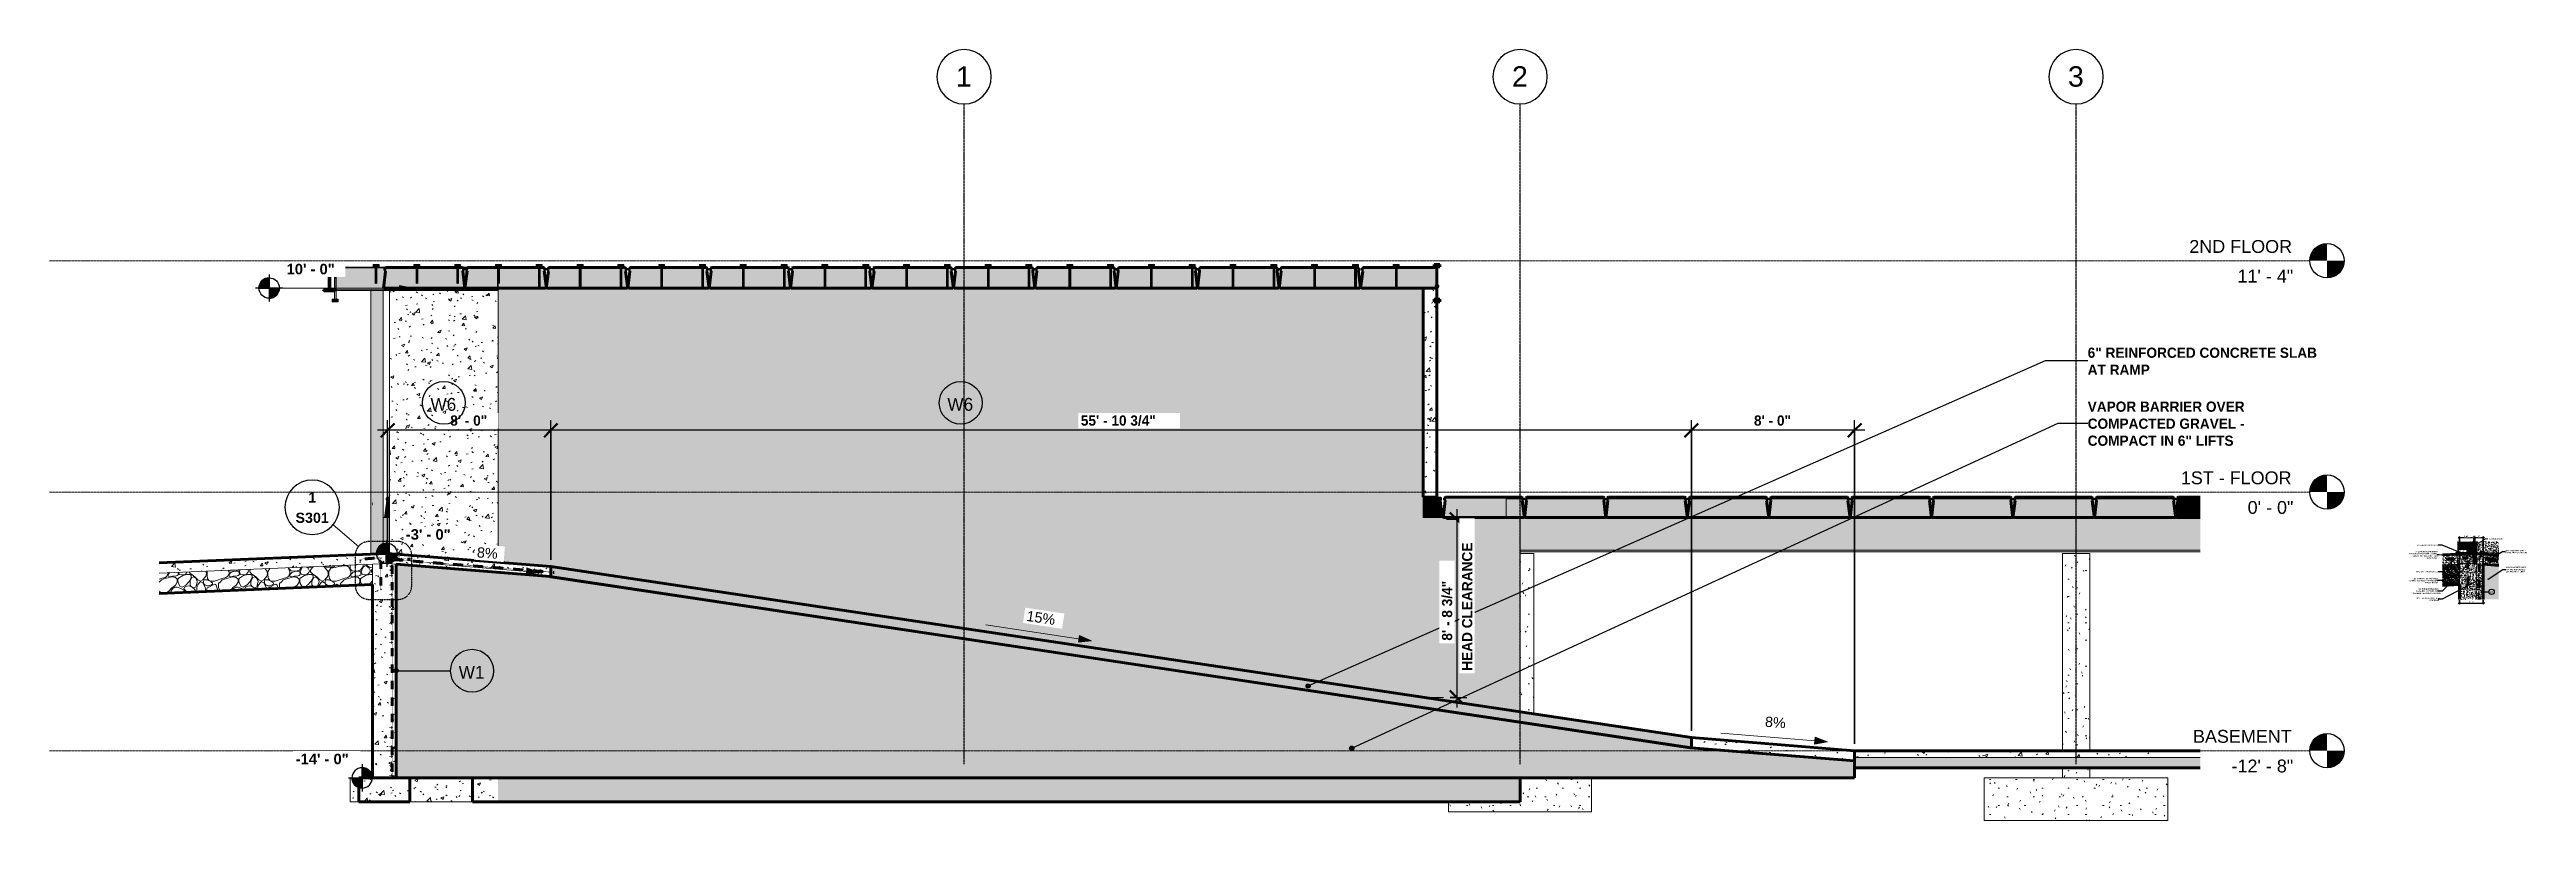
# Model space of a CAD drawing. Header units: inches. Extents: x 2619 to 6090, y -258 to 503.
# Drawn here: x 4633 to 6090, y -193 to 260 of the extents above; entities that cross this region are included whole.
import ezdxf

# ---------------------------------------------------------------- set-up
doc = ezdxf.new("R2010")
doc.units = ezdxf.units.IN
doc.header["$MEASUREMENT"] = 0
for name, pattern in [('Dash', [0.25, 0.125, -0.125]), ('Dash 1_16_', [0.125, 0.0625, -0.0625]), ('Dash Dot 3_16_', [0.3125, 0.1875, -0.0625, 0, -0.0625]), ('Grid Line 1_2_', [0.875, 0.5, -0.125, 0.125, -0.125])]:
    doc.linetypes.add(name, pattern=pattern)
for name, color, linetype, lineweight in [('A-ANNO-DIMS', 211, 'Continuous', 9), ('A-ANNO-DIMS-64', 211, 'Continuous', 9), ('A-ANNO-DIMS-8', 211, 'Continuous', 9), ('A-ANNO-IDEN', 131, 'Continuous', 30), ('A-ANNO-NOTE', 131, 'Continuous', 30), ('A-ANNO-SYMB', 150, 'Continuous', 9), ('A-DETL', 90, 'Continuous', 9), ('A-FLOR', 192, 'Continuous', 18), ('A-FLOR-LEVL', 51, 'Continuous', 9), ('A-FLOR-MCUT', 51, 'Continuous', 18), ('A-FLOR-PATT', 8, 'Continuous', 60), ('A-WALL', 113, 'Continuous', 18), ('A-WALL-HDLN', 110, 'Dash', 18), ('A-WALL-IDEN', 211, 'Continuous', 30), ('A-WALL-PATT', 111, 'Continuous', 18), ('G-ANNO-DIMS', 111, 'Continuous', 9), ('G-ANNO-TEXT', 231, 'Continuous', 9), ('S-BEAM', 12, 'Continuous', 9), ('S-COLS', 52, 'Continuous', 9), ('S-COLS-HDLN', 52, 'Dash', 9), ('S-FNDN', 32, 'Continuous', 18), ('S-GRID', 1, 'Continuous', 9), ('S-GRID-IDEN', 1, 'Continuous', 30)]:
    doc.layers.add(name, color=color, linetype=linetype, lineweight=lineweight)
doc.styles.add('Arial', font='arial.ttf', dxfattribs={"height": 12})
doc.styles.add('Arial_1', font='arial.ttf', dxfattribs={"height": 7.559055})
doc.styles.add('Arial_3', font='arial.ttf', dxfattribs={"height": 6.047244})
doc.styles.add('Arial_B', font='arialbd.ttf', dxfattribs={"height": 6.190476})
doc.styles.add('Arial_B_1', font='arialbd.ttf', dxfattribs={"height": 6})
doc.styles.add('Arial_B_2', font='arialbd.ttf', dxfattribs={"height": 0.77381})
doc.styles.add('Century Gothic', font='', dxfattribs={"height": 7.559055})
doc.styles.add('Century Gothic_1', font='', dxfattribs={"height": 6})
doc.styles.add('Century Gothic_2', font='', dxfattribs={"height": 0.944882})
doc.styles.add('Century Gothic_B', font='', dxfattribs={"height": 6})
doc.styles.add('Century Gothic_B_1', font='', dxfattribs={"height": 0.75})
doc.styles.get('Century Gothic').set_extended_font_data('Century Gothic')
doc.styles.get('Century Gothic_1').set_extended_font_data('Century Gothic')
doc.styles.get('Century Gothic_2').set_extended_font_data('Century Gothic')
doc.styles.get('Century Gothic_B').set_extended_font_data('Century Gothic', bold=True)
doc.styles.get('Century Gothic_B_1').set_extended_font_data('Century Gothic', bold=True)
doc.dimstyles.new('OD__1_16__Tol__', dxfattribs={"dimscale": 12, "dimtxt": 6.26501, "dimasz": 0.666667, "dimexe": 0.5, "dimexo": 0.333333, "dimgap": 0.083333, "dimtad": 1, "dimdec": 4, "dimrnd": 0.0625, "dimzin": 3, "dimdsep": 46, "dimlunit": 4, "dimtxsty": 'Century Gothic_B', "dimblk1": 'OBLIQUE', "dimblk2": 'OBLIQUE', "dimsah": 1, "dimcen": 0.09, "dimdle": 0.5, "dimazin": 0, "dimtfac": 1, "dimtdec": 4, "dimtix": 1, "dimtmove": 0, "dimatfit": 3, "dimfxl": 1, "dimtvp": 1, "dimtfill": 1, "dimfrac": 2, "dimtolj": 1, "dimtzin": 0, "dimlwd": 30, "dimlwe": 30, "dimarcsym": 2})
doc.dimstyles.new('OD__1_16__Tol___1', dxfattribs={"dimscale": 12, "dimtxt": 0.783126, "dimasz": 0.083333, "dimexe": 0.0625, "dimexo": 0.041667, "dimgap": 0.010417, "dimtad": 1, "dimdec": 4, "dimrnd": 0.0625, "dimzin": 3, "dimdsep": 46, "dimlunit": 4, "dimtxsty": 'Century Gothic_B_1', "dimblk1": 'OBLIQUE', "dimblk2": 'OBLIQUE', "dimsah": 1, "dimcen": 0.09, "dimdle": 0.0625, "dimazin": 0, "dimtfac": 1, "dimtdec": 4, "dimtix": 1, "dimtmove": 0, "dimatfit": 3, "dimfxl": 1, "dimtvp": 1, "dimtfill": 1, "dimfrac": 2, "dimtolj": 1, "dimtzin": 0, "dimlwd": 30, "dimlwe": 30, "dimarcsym": 2})
doc.dimstyles.new('OD__1_4__Tol__', dxfattribs={"dimscale": 12, "dimtxt": 6.26501, "dimasz": 0.666667, "dimexe": 0.5, "dimexo": 0.333333, "dimgap": 0.083333, "dimtad": 1, "dimrnd": 0.25, "dimzin": 1, "dimdsep": 46, "dimlunit": 4, "dimtxsty": 'Century Gothic_B', "dimblk1": 'OBLIQUE', "dimblk2": 'OBLIQUE', "dimsah": 1, "dimcen": 0.09, "dimdle": 0.5, "dimazin": 0, "dimtfac": 1, "dimtdec": 4, "dimtix": 1, "dimtmove": 0, "dimatfit": 3, "dimfxl": 1, "dimtvp": 1, "dimtfill": 1, "dimfrac": 2, "dimtolj": 1, "dimtzin": 0, "dimlwd": 30, "dimlwe": 30, "dimarcsym": 2})
doc.dimstyles.new('OD__1_4__Tol___1', dxfattribs={"dimscale": 12, "dimtxt": 0.783126, "dimasz": 0.083333, "dimexe": 0.0625, "dimexo": 0.041667, "dimgap": 0.010417, "dimtad": 1, "dimrnd": 0.25, "dimzin": 1, "dimdsep": 46, "dimlunit": 4, "dimtxsty": 'Century Gothic_B_1', "dimblk1": 'OBLIQUE', "dimblk2": 'OBLIQUE', "dimsah": 1, "dimcen": 0.09, "dimdle": 0.0625, "dimazin": 0, "dimtfac": 1, "dimtdec": 4, "dimtix": 1, "dimtmove": 0, "dimatfit": 3, "dimfxl": 1, "dimtvp": 1, "dimtfill": 1, "dimfrac": 2, "dimtolj": 1, "dimtzin": 0, "dimlwd": 30, "dimlwe": 30, "dimarcsym": 2})
pattern_1 = [(0, (-3523.825, 0), (20.48, 5.12), [0.845, -14.515, 0.845, -14.515, -81.92]), (0, (-3523.825, 0), (20.48, 5.12), [-30.72, 0.845, -29.875, 0.845, -14.515, -35.84]), (0, (-3523.825, 0), (20.48, 5.12), [-76.8, 0.845, -9.395, 0.845, -24.755]), (120, (-3516.145, 2.56), (-14.67405, 15.1762), [0.845, -14.515, 0.845, -14.515, -81.92]), (120, (-3516.145, 2.56), (-14.67405, 15.1762), [-30.72, 0.845, -29.875, 0.845, -14.515, -35.84]), (120, (-3516.145, 2.56), (-14.67405, 15.1762), [-76.8, 0.845, -9.395, 0.845, -24.755]), (240, (-3513.585, 12.8), (-5.80595, -20.2962), [0.845, -14.515, 0.845, -14.515, -81.92]), (240, (-3513.585, 12.8), (-5.80595, -20.2962), [-30.72, 0.845, -29.875, 0.845, -14.515, -35.84]), (240, (-3513.585, 12.8), (-5.80595, -20.2962), [-76.8, 0.845, -9.395, 0.845, -24.755])]
pattern_2 = [(212.005, (5126.361, 5.375), (-107.493804, -71.661392), [3.38, -334.649]), (213.69, (5128.511, 6.808), (-35.83118, -35.83137), [2.584, -126.607]), (198.435, (5129.585, 7.166), (-71.6616, -35.8312), [1.133, -112.175]), (180, (5131.02, 7.166), (-4e-15, -35.831), [1.433, -34.398]), (161.565, (5132.094, 6.808), (-35.83082, -0.00028), [1.133, -112.175]), (333.435, (5132.452, 32.606), (35.83075, 3e-05), [1.602, -78.518]), (296.565, (5132.094, 33.323), (35.83072, -35.8308), [0.801, -79.319]), (270, (5132.094, 35.114), (35.831, 2e-15), [1.792, -34.039]), (186.34, (5132.452, 11.824), (-286.648447, -35.830206), [3.245, -321.219]), (296.565, (5140.335, 34.039), (35.83072, -35.8308), [0.801, -79.319]), (303.69, (5139.618, 35.114), (35.83137, -35.83118), [1.292, -127.899]), (229.399, (5145.351, 19.349), (-179.154167, -214.986598), [3.303, -327.042]), (243.435, (5146.426, 21.499), (3e-05, -35.83075), [2.404, -77.717]), (213.69, (5158.967, 17.557), (-35.83118, -35.83137), [1.292, -127.899]), (33.69, (5148.218, 7.525), (35.83118, 35.83137), [1.292, -127.899]), (0, (5147.5, 7.525), (0, 35.831), [0.717, -35.114]), (333.435, (5146.784, 7.883), (35.83075, 3e-05), [0.801, -79.319]), (284.036, (5146.426, 9.316), (35.8303, -107.4934), [1.477, -146.258]), (270, (5146.426, 10.033), (35.831, 2e-15), [0.717, -35.114]), (243.435, (5146.426, 10.749), (3e-05, -35.83075), [0.801, -79.319]), (135, (5146.426, 11.108), (-35.8305, 0), [0.507, -50.166]), (90, (5146.426, 10.75), (-35.831, 2e-15), [0.358, -35.473]), (18.435, (5159.325, 27.232), (71.6616, 35.8312), [2.266, -111.042]), (6.34, (5161.475, 27.948), (286.648447, 35.830206), [3.245, -321.219]), (180, (5160.042, 19.35), (-4e-15, -35.831), [2.15, -33.681]), (197.354, (5165.775, 21.14), (-107.493431, -35.8316094), [6.006, -594.631]), (198.435, (5166.85, 21.499), (-71.6616, -35.8312), [1.133, -112.175]), (213.69, (5167.925, 22.215), (-35.83118, -35.83137), [1.292, -127.899]), (251.565, (5168.283, 23.29), (0.00028, -35.83082), [1.133, -112.175]), (243.435, (5168.641, 24.007), (3e-05, -35.83075), [0.801, -79.319]), (270, (5168.64, 24.723), (35.831, 2e-15), [0.717, -35.114]), (293.199, (5167.566, 27.232), (35.831543, -71.66141), [2.729, -270.152]), (315, (5166.49, 28.307), (35.8305, 0), [1.52, -49.153]), (0, (5164.7, 28.307), (0, 35.831), [1.792, -34.039]), (341.565, (5156.817, 19.707), (35.83082, 0.00028), [1.133, -112.175]), (303.69, (5156.1, 20.782), (35.83137, -35.83118), [1.292, -127.899]), (279.462, (5155.742, 22.932), (35.83041, -179.15515), [2.18, -215.772]), (270, (5155.742, 25.082), (35.831, 2e-15), [2.15, -33.681]), (239.036, (5156.817, 26.873), (-35.831504, -71.662247), [2.089, -206.84]), (188.13, (5159.325, 27.232), (-214.986547, -35.830414), [2.534, -250.83]), (116.565, (5132.81, 26.157), (-35.83072, 35.8308), [0.801, -79.319]), (135, (5133.527, 25.44), (-35.8305, 0), [1.013, -49.659]), (168.69, (5135.318, 25.082), (-35.83081, 4e-05), [1.827, -180.876]), (191.31, (5137.11, 25.44), (-143.32418, -35.831175), [1.827, -180.876]), (194.036, (5138.543, 25.798), (-107.4934, -35.8303), [1.477, -146.258]), (236.31, (5139.26, 26.873), (-35.83077, -71.66232), [1.292, -127.899]), (236.31, (5139.976, 27.948), (-35.83077, -71.66232), [1.292, -127.899]), (270, (5139.976, 29.023), (35.831, 2e-15), [1.075, -34.756]), (291.801, (5139.26, 30.815), (35.83089, -71.662315), [1.93, -191.026]), (116.565, (5139.618, 23.29), (-35.83072, 35.8308), [1.602, -78.518]), (168.69, (5141.41, 22.932), (-35.83081, 4e-05), [1.827, -180.876]), (194.036, (5142.843, 23.29), (-107.4934, -35.8303), [1.477, -146.258]), (225, (5143.918, 24.365), (0, -35.8305), [1.52, -49.153]), (251.565, (5144.276, 25.44), (0.00028, -35.83082), [1.133, -112.175]), (296.565, (5143.56, 26.873), (35.83072, -35.8308), [1.602, -78.518]), (315, (5142.843, 27.59), (35.8305, 0), [1.013, -49.659]), (326.31, (5141.768, 28.307), (71.66232, -35.83077), [1.292, -127.899]), (0, (5141.05, 28.307), (0, 35.831), [0.717, -35.114]), (33.69, (5139.976, 27.59), (35.83118, 35.83137), [1.292, -127.899]), (71.565, (5139.618, 26.515), (-0.00028, 35.83082), [1.133, -112.175]), (63.435, (5139.26, 25.798), (-3e-05, 35.83075), [0.801, -79.319]), (71.565, (5138.902, 24.723), (-0.00028, 35.83082), [1.133, -112.175]), (104.036, (5138.902, 23.29), (-35.8303, 107.4934), [1.477, -146.258]), (45, (5138.185, 22.574), (0, 35.8305), [1.013, -49.659]), (18.435, (5137.11, 22.215), (71.6616, 35.8312), [1.133, -112.175]), (0, (5135.318, 22.215), (0, 35.831), [1.792, -34.039]), (14.036, (5133.885, 21.857), (107.4934, 35.8303), [1.477, -146.258]), (341.565, (5132.81, 22.215), (35.83082, 0.00028), [1.133, -112.175]), (270, (5132.81, 23.29), (35.831, 2e-15), [1.075, -34.756]), (225, (5133.885, 24.365), (0, -35.8305), [1.52, -49.153]), (198.435, (5136.035, 25.082), (-71.6616, -35.8312), [2.266, -111.042]), (180, (5137.827, 25.082), (-4e-15, -35.831), [1.792, -34.039]), (153.435, (5138.543, 24.723), (-35.83075, -3e-05), [0.801, -79.319]), (206.565, (5152.159, 18.99), (-35.8308, -35.83072), [0.801, -79.319]), (146.31, (5153.234, 18.274), (-71.66232, 35.83077), [1.292, -127.899]), (119.745, (5154.667, 15.766), (-107.493337, 179.1553), [2.889, -285.99]), (95.711, (5155.026, 12.183), (-35.832982, 322.478861), [3.601, -356.497]), (90, (5155.026, 11.824), (-35.831, 2e-15), [0.358, -35.473]), (63.435, (5154.667, 11.108), (-3e-05, 35.83075), [0.801, -79.319]), (26.565, (5153.951, 10.749), (35.8308, 35.83072), [0.801, -79.319]), (0, (5152.876, 10.75), (0, 35.831), [1.075, -34.756]), (0, (5152.517, 10.75), (0, 35.831), [0.358, -35.473]), (0, (5151.8, 10.75), (0, 35.831), [0.717, -35.114]), (326.31, (5150.726, 11.466), (71.66232, -35.83077), [1.292, -127.899]), (333.435, (5150.009, 11.824), (35.83075, 3e-05), [0.801, -79.319]), (284.036, (5149.651, 13.257), (35.8303, -107.4934), [1.477, -146.258]), (270, (5149.65, 13.974), (35.831, 2e-15), [0.717, -35.114]), (270, (5149.65, 15.05), (35.831, 2e-15), [1.075, -34.756]), (258.69, (5150.009, 16.841), (-4e-05, -35.83081), [1.827, -180.876]), (231.34, (5151.442, 18.632), (-107.49363, -143.32405), [2.294, -227.136]), (270, (5158.967, 17.916), (35.831, 2e-15), [0.358, -35.473]), (270, (5158.967, 18.274), (35.831, 2e-15), [0.358, -35.473]), (326.31, (5157.892, 18.99), (71.66232, -35.83077), [1.292, -127.899]), (333.435, (5155.742, 20.065), (35.83075, 3e-05), [2.404, -77.717]), (0, (5153.95, 20.065), (0, 35.831), [1.792, -34.039]), (63.435, (5153.592, 19.349), (-3e-05, 35.83075), [0.801, -79.319]), (90, (5153.592, 17.916), (-35.831, 2e-15), [1.433, -34.398]), (135, (5154.667, 16.84), (-35.8305, 0), [1.52, -49.153]), (161.565, (5155.742, 16.482), (-35.83082, -0.00028), [1.133, -112.175]), (180, (5156.817, 16.482), (-4e-15, -35.831), [1.075, -34.756]), (198.435, (5157.892, 16.841), (-71.6616, -35.8312), [1.133, -112.175]), (351.87, (5143.918, 36.189), (35.83108, -0.00022), [5.067, -248.296]), (14.036, (5142.485, 35.831), (107.4934, 35.8303), [1.477, -146.258]), (53.13, (5141.41, 34.398), (71.66259, 107.49307), [1.792, -177.364]), (95.194, (5141.768, 30.456), (-35.828378, 358.310784), [3.958, -391.809]), (101.31, (5142.126, 28.665), (-35.831175, 143.32418), [1.827, -180.876]), (143.13, (5143.56, 27.59), (-107.49307, 71.66259), [1.792, -177.364]), (161.565, (5144.635, 27.232), (-35.83082, -0.00028), [1.133, -112.175]), (198.435, (5145.709, 27.59), (-71.6616, -35.8312), [1.133, -112.175]), (225, (5147.5, 29.38), (0, -35.8305), [2.534, -48.139]), (228.814, (5150.009, 32.248), (-214.98656, -250.817445), [3.809, -377.08]), (251.565, (5150.367, 33.323), (0.00028, -35.83082), [1.133, -112.175]), (270, (5150.367, 33.68), (35.831, 2e-15), [0.358, -35.473]), (288.435, (5150.009, 34.756), (35.8312, -71.6616), [1.133, -112.175]), (326.31, (5148.934, 35.473), (71.66232, -35.83077), [1.292, -127.899]), (90, (5132.452, 26.873), (-35.831, 2e-15), [2.508, -33.323]), (338.199, (5137.468, 31.531), (107.493345, -35.82989), [1.93, -191.026]), (0, (5135.318, 31.53), (0, 35.831), [2.15, -33.681]), (30.964, (5133.527, 30.456), (107.492436, 71.66234), [2.089, -206.84]), (45, (5132.452, 29.38), (0, 35.8305), [1.52, -49.153]), (90, (5126.72, 15.407), (-35.831, 2e-15), [2.508, -33.323]), (116.565, (5127.794, 13.257), (-35.83072, 35.8308), [2.404, -77.717]), (153.435, (5129.944, 12.183), (-35.83075, -3e-05), [2.404, -77.717]), (180, (5131.735, 12.183), (-4e-15, -35.831), [1.792, -34.039]), (218.66, (5133.527, 13.616), (-35.830982, -35.83138), [2.294, -227.136]), (231.34, (5134.96, 15.407), (-107.49363, -143.32405), [2.294, -227.136]), (213.69, (5137.11, 16.841), (-35.83118, -35.83137), [2.584, -126.607]), (239.036, (5138.185, 18.632), (-35.831504, -71.662247), [2.089, -206.84]), (270, (5138.185, 19.35), (35.831, 2e-15), [0.717, -35.114]), (270, (5138.185, 20.424), (35.831, 2e-15), [1.075, -34.756]), (315, (5137.11, 21.5), (35.8305, 0), [1.52, -49.153]), (350.538, (5134.96, 21.857), (35.83158, 0.00053), [2.18, -215.772]), (14.036, (5132.094, 21.14), (107.4934, 35.8303), [2.955, -144.78]), (18.435, (5128.869, 20.065), (71.6616, 35.8312), [3.399, -109.908]), (45, (5127.794, 18.99), (0, 35.8305), [1.52, -49.153]), (45, (5126.72, 17.916), (0, 35.8305), [1.52, -49.153]), (108.435, (5134.602, 10.033), (-35.8312, 71.6616), [2.266, -111.042]), (126.87, (5135.677, 8.599), (-35.830664, 35.830736), [1.792, -177.364]), (146.31, (5136.752, 7.883), (-71.66232, 35.83077), [1.292, -127.899]), (161.565, (5137.827, 7.525), (-35.83082, -0.00028), [1.133, -112.175]), (135, (5138.902, 6.45), (-35.8305, 0), [1.52, -49.153]), (161.565, (5139.976, 6.091), (-35.83082, -0.00028), [1.133, -112.175]), (180, (5141.05, 6.09), (-4e-15, -35.831), [1.075, -34.756]), (206.565, (5141.768, 6.45), (-35.8308, -35.83072), [0.801, -79.319]), (206.565, (5143.201, 7.166), (-35.8308, -35.83072), [1.602, -78.518]), (189.462, (5145.351, 7.525), (-179.15515, -35.83041), [2.18, -215.772]), (243.435, (5146.068, 8.958), (3e-05, -35.83075), [1.602, -78.518]), (270, (5146.068, 9.316), (35.831, 2e-15), [0.358, -35.473]), (270, (5146.068, 10.033), (35.831, 2e-15), [0.717, -35.114]), (326.31, (5144.993, 12.183), (71.66232, -35.83077), [1.292, -127.899]), (327.995, (5142.126, 13.974), (179.15626, -107.492233), [3.38, -334.649]), (329.036, (5140.335, 15.049), (71.662247, -35.831504), [2.089, -206.84]), (341.565, (5138.185, 15.766), (35.83082, 0.00028), [2.266, -111.042]), (0, (5136.752, 15.766), (0, 35.831), [1.433, -34.398]), (33.69, (5135.677, 15.049), (35.83118, 35.83137), [1.292, -127.899]), (53.13, (5134.602, 13.616), (71.66259, 107.49307), [1.792, -177.364]), (63.435, (5133.885, 12.183), (-3e-05, 35.83075), [1.602, -78.518]), (225, (5150.367, 9.316), (0, -35.8305), [1.52, -49.153]), (236.31, (5151.084, 10.391), (-35.83077, -71.66232), [1.292, -127.899]), (270, (5151.084, 10.75), (35.831, 2e-15), [0.358, -35.473]), (315, (5150.367, 11.466), (35.8305, 0), [1.013, -49.659]), (333.435, (5148.934, 12.183), (35.83075, 3e-05), [1.602, -78.518]), (18.435, (5146.784, 11.466), (71.6616, 35.8312), [2.266, -111.042]), (75.964, (5146.426, 10.033), (9e-05, 35.83076), [1.477, -146.258]), (71.565, (5130.302, 3.225), (-0.00028, 35.83082), [1.133, -112.175]), (135, (5131.02, 2.508), (-35.8305, 0), [1.013, -49.659]), (146.31, (5132.094, 1.792), (-71.66232, 35.83077), [1.292, -127.899]), (153.435, (5133.527, 1.075), (-35.83075, -3e-05), [1.602, -78.518]), (180, (5133.885, 1.075), (-4e-15, -35.831), [0.358, -35.473]), (161.565, (5134.96, 0.717), (-35.83082, -0.00028), [1.133, -112.175]), (180, (5136.393, 0.717), (-4e-15, -35.831), [1.433, -34.398]), (198.435, (5137.468, 1.075), (-71.6616, -35.8312), [1.133, -112.175]), (210.964, (5139.26, 2.15), (-107.492436, -71.66234), [2.089, -206.84]), (206.565, (5139.976, 2.508), (-35.8308, -35.83072), [0.801, -79.319]), (251.565, (5140.335, 3.583), (0.00028, -35.83082), [1.133, -112.175]), (303.69, (5139.618, 4.658), (35.83137, -35.83118), [1.292, -127.899]), (306.87, (5138.543, 6.091), (35.830664, -35.830736), [1.792, -177.364]), (323.13, (5137.11, 7.166), (107.49307, -71.66259), [1.792, -177.364]), (345.964, (5135.677, 7.525), (35.83076, -9e-05), [1.477, -146.258]), (18.435, (5134.602, 7.166), (71.6616, 35.8312), [1.133, -112.175]), (30.964, (5132.81, 6.091), (107.492436, 71.66234), [2.089, -206.84]), (39.806, (5130.66, 4.3), (35.830853, 35.831773), [2.798, -277.051]), (135, (5141.41, 1.075), (-35.8305, 0), [0.507, -50.166]), (153.435, (5142.126, 0.717), (-35.83075, -3e-05), [0.801, -79.319]), (191.31, (5143.918, 1.075), (-143.32418, -35.831175), [1.827, -180.876]), (165.964, (5145.351, 0.717), (-35.83076, 9e-05), [1.477, -146.258]), (175.236, (5149.651, 0.358), (-35.830803, -0.000191), [4.315, -427.148]), (206.565, (5150.367, 0.717), (-35.8308, -35.83072), [0.801, -79.319]), (225, (5151.084, 1.433), (0, -35.8305), [1.013, -49.659]), (270, (5151.084, 3.225), (35.831, 2e-15), [1.792, -34.039]), (270, (5151.084, 4.3), (35.831, 2e-15), [1.075, -34.756]), (308.66, (5149.651, 6.091), (35.83138, -35.830982), [2.294, -227.136]), (338.199, (5147.859, 6.808), (107.493345, -35.82989), [1.93, -191.026]), (348.69, (5146.068, 7.166), (35.83081, -4e-05), [1.827, -180.876]), (18.435, (5142.843, 6.091), (71.6616, 35.8312), [3.399, -109.908]), (36.87, (5141.41, 5.016), (35.830736, 35.830664), [1.792, -177.364]), (68.199, (5140.693, 3.225), (35.82989, 107.493345), [1.93, -191.026]), (101.31, (5141.051, 1.433), (-35.831175, 143.32418), [1.827, -180.876]), (348.69, (5137.827, 35.473), (35.83081, -4e-05), [1.827, -180.876]), (354.806, (5133.885, 35.831), (35.831151, 0.000268), [3.958, -391.809]), (0, (5132.81, 35.83), (0, 35.831), [1.075, -34.756]), (45, (5132.094, 35.114), (0, 35.8305), [1.013, -49.659]), (180, (5134.96, 31.89), (-4e-15, -35.831), [1.075, -34.756]), (188.13, (5137.468, 32.248), (-214.986547, -35.830414), [2.534, -250.83]), (172.875, (5140.335, 31.89), (-35.830658, 0.000238), [2.889, -285.99]), (225, (5140.693, 32.248), (0, -35.8305), [0.507, -50.166]), (270, (5140.693, 33.323), (35.831, 2e-15), [1.075, -34.756]), (161.565, (5152.159, 34.398), (-35.83082, -0.00028), [1.133, -112.175]), (180, (5153.592, 34.398), (-4e-15, -35.831), [1.433, -34.398]), (198.435, (5154.667, 34.756), (-71.6616, -35.8312), [1.133, -112.175]), (170.538, (5156.817, 34.398), (-35.83158, -0.00053), [2.18, -215.772]), (213.69, (5157.892, 35.114), (-35.83118, -35.83137), [1.292, -127.899]), (270, (5157.892, 35.473), (35.831, 2e-15), [0.358, -35.473]), (296.565, (5157.534, 36.189), (35.83072, -35.8308), [0.801, -79.319]), (341.565, (5155.384, 36.906), (35.83082, 0.00028), [2.266, -111.042]), (341.565, (5153.234, 37.623), (35.83082, 0.00028), [2.266, -111.042]), (14.036, (5151.801, 37.264), (107.4934, 35.8303), [1.477, -146.258]), (45, (5150.726, 36.19), (0, 35.8305), [1.52, -49.153]), (104.036, (5151.084, 34.756), (-35.8303, 107.4934), [1.477, -146.258]), (0, (5123.136, 3.583), (0, 35.831), [0.358, -35.473]), (315, (5122.42, 4.3), (35.8305, 0), [1.013, -49.659]), (274.764, (5122.061, 8.599), (35.833932, -394.141596), [4.315, -427.148]), (255.964, (5122.419, 10.033), (-9e-05, -35.83076), [1.477, -146.258]), (225, (5123.136, 10.75), (0, -35.8305), [1.013, -49.659]), (198.435, (5126.361, 11.824), (-71.6616, -35.8312), [3.399, -109.908]), (180, (5126.72, 11.824), (-4e-15, -35.831), [0.358, -35.473]), (171.87, (5129.227, 11.466), (-35.83108, 0.00022), [2.534, -250.83]), (146.31, (5133.527, 11.108), (-71.66232, 35.83077), [1.292, -127.899]), (108.435, (5134.244, 8.958), (-35.8312, 71.6616), [2.266, -111.042]), (90, (5134.244, 8.6), (-35.831, 2e-15), [0.358, -35.473]), (71.565, (5133.885, 7.525), (-0.00028, 35.83082), [1.133, -112.175]), (26.565, (5133.169, 7.166), (35.8308, 35.83072), [0.801, -79.319]), (18.435, (5132.094, 6.808), (71.6616, 35.8312), [1.133, -112.175]), (126.87, (5151.442, 4.3), (-35.830664, 35.830736), [1.792, -177.364]), (123.69, (5152.159, 3.225), (-35.83137, 35.83118), [1.292, -127.899]), (149.036, (5153.951, 2.15), (-71.662247, 35.831504), [2.089, -206.84]), (168.69, (5155.742, 1.792), (-35.83081, 4e-05), [1.827, -180.876]), (213.69, (5156.817, 2.508), (-35.83118, -35.83137), [1.292, -127.899]), (251.565, (5157.175, 3.583), (0.00028, -35.83082), [1.133, -112.175]), (270, (5157.175, 3.94), (35.831, 2e-15), [0.358, -35.473]), (279.462, (5156.817, 6.091), (35.83041, -179.15515), [2.18, -215.772]), (243.435, (5157.175, 6.808), (3e-05, -35.83075), [0.801, -79.319]), (270, (5157.175, 7.166), (35.831, 2e-15), [0.358, -35.473]), (296.565, (5156.1, 9.316), (35.83072, -35.8308), [2.404, -77.717]), (329.036, (5154.309, 10.391), (71.662247, -35.831504), [2.089, -206.84]), (8.13, (5151.801, 10.033), (214.986547, 35.830414), [2.534, -250.83]), (45, (5150.367, 8.6), (0, 35.8305), [2.027, -48.646]), (45, (5149.65, 7.883), (0, 35.8305), [1.013, -49.659]), (90, (5149.65, 6.808), (-35.831, 2e-15), [1.075, -34.756]), (123.69, (5150.367, 5.733), (-35.83137, 35.83118), [1.292, -127.899]), (101.31, (5155.742, 12.183), (-35.831175, 143.32418), [1.827, -180.876]), (108.435, (5156.1, 11.108), (-35.8312, 71.6616), [1.133, -112.175]), (135, (5156.46, 10.75), (-35.8305, 0), [0.507, -50.166]), (180, (5157.534, 10.75), (-4e-15, -35.831), [1.075, -34.756]), (213.69, (5158.609, 11.466), (-35.83118, -35.83137), [1.292, -127.899]), (187.125, (5161.475, 11.824), (-250.817593, -35.83071), [2.889, -285.99]), (236.31, (5162.192, 12.899), (-35.83077, -71.66232), [1.292, -127.899]), (270, (5162.192, 13.257), (35.831, 2e-15), [0.358, -35.473]), (288.435, (5161.833, 14.332), (35.8312, -71.6616), [1.133, -112.175]), (285.945, (5161.117, 16.841), (35.830585, -107.493543), [2.609, -258.245]), (315, (5160.4, 17.557), (35.8305, 0), [1.013, -49.659]), (18.435, (5159.325, 17.199), (71.6616, 35.8312), [1.133, -112.175]), (29.745, (5156.817, 15.766), (179.1553, 107.493337), [2.889, -285.99]), (18.435, (5155.742, 15.407), (71.6616, 35.8312), [1.133, -112.175]), (75.964, (5155.384, 13.974), (9e-05, 35.83076), [1.477, -146.258]), (180, (5144.993, 23.29), (-4e-15, -35.831), [1.075, -34.756]), (180, (5145.71, 23.29), (-4e-15, -35.831), [0.717, -35.114]), (135, (5146.426, 22.574), (-35.8305, 0), [1.013, -49.659]), (90, (5146.426, 21.5), (-35.831, 2e-15), [1.075, -34.756]), (26.565, (5141.051, 15.766), (35.8308, 35.83072), [2.404, -77.717]), (341.565, (5139.976, 16.124), (35.83082, 0.00028), [1.133, -112.175]), (300.964, (5138.902, 17.916), (71.66234, -107.492436), [2.089, -206.84]), (71.565, (5145.709, 18.99), (-0.00028, 35.83082), [1.133, -112.175]), (90, (5145.71, 17.2), (-35.831, 2e-15), [1.792, -34.039]), (123.69, (5146.426, 16.124), (-35.83137, 35.83118), [1.292, -127.899]), (153.435, (5147.859, 15.407), (-35.83075, -3e-05), [1.602, -78.518]), (198.435, (5148.934, 15.766), (-71.6616, -35.8312), [1.133, -112.175]), (243.435, (5149.293, 16.482), (3e-05, -35.83075), [0.801, -79.319]), (255.964, (5149.651, 17.916), (-9e-05, -35.83076), [1.477, -146.258]), (251.565, (5150.009, 18.99), (0.00028, -35.83082), [1.133, -112.175]), (291.801, (5149.293, 20.782), (35.83089, -71.662315), [1.93, -191.026]), (323.13, (5147.859, 21.857), (107.49307, -71.66259), [1.792, -177.364]), (18.435, (5146.784, 21.499), (71.6616, 35.8312), [1.133, -112.175]), (63.435, (5146.068, 20.065), (-3e-05, 35.83075), [1.602, -78.518]), (135, (5143.2, 13.616), (-35.8305, 0), [1.52, -49.153]), (149.036, (5144.993, 12.541), (-71.662247, 35.831504), [2.089, -206.84]), (146.31, (5146.068, 11.824), (-71.66232, 35.83077), [1.292, -127.899]), (180, (5146.784, 11.824), (-4e-15, -35.831), [0.717, -35.114]), (210.964, (5148.576, 12.899), (-107.492436, -71.66234), [2.089, -206.84]), (243.435, (5148.934, 13.616), (3e-05, -35.83075), [0.801, -79.319]), (303.69, (5148.218, 14.691), (35.83137, -35.83118), [1.292, -127.899]), (321.34, (5146.426, 16.124), (143.32405, -107.49363), [2.294, -227.136]), (345.964, (5144.993, 16.482), (35.83076, -9e-05), [1.477, -146.258]), (11.31, (5143.201, 16.124), (143.32418, 35.831175), [1.827, -180.876]), (26.565, (5142.485, 15.766), (35.8308, 35.83072), [0.801, -79.319]), (71.565, (5142.126, 14.691), (-0.00028, 35.83082), [1.133, -112.175]), (15.945, (5141.41, 22.574), (107.493543, 35.830585), [2.609, -258.245]), (29.745, (5138.902, 21.14), (179.1553, 107.493337), [2.889, -285.99]), (63.435, (5138.543, 20.424), (-3e-05, 35.83075), [0.801, -79.319]), (90, (5138.543, 19.35), (-35.831, 2e-15), [1.075, -34.756]), (104.036, (5138.902, 17.916), (-35.8303, 107.4934), [1.477, -146.258]), (120.964, (5139.976, 16.124), (-71.66234, 107.492436), [2.089, -206.84]), (153.435, (5160.042, 35.114), (-35.83075, -3e-05), [0.801, -79.319]), (180, (5160.758, 35.114), (-4e-15, -35.831), [0.717, -35.114]), (209.745, (5163.267, 36.548), (-179.1553, -107.493337), [2.889, -285.99]), (225, (5164.7, 37.98), (0, -35.8305), [2.027, -48.646]), (239.036, (5165.775, 39.772), (-35.831504, -71.662247), [2.089, -206.84]), (239.036, (5166.85, 41.564), (-35.831504, -71.662247), [2.089, -206.84]), (270, (5166.85, 41.922), (35.831, 2e-15), [0.358, -35.473]), (333.435, (5166.133, 42.281), (35.83075, 3e-05), [0.801, -79.319]), (0, (5165.058, 42.28), (0, 35.831), [1.075, -34.756]), (45, (5163.983, 41.206), (0, 35.8305), [1.52, -49.153]), (26.565, (5159.684, 39.056), (35.8308, 35.83072), [4.807, -75.313]), (30.964, (5157.892, 37.981), (107.492436, 71.66234), [2.089, -206.84]), (90, (5157.892, 37.264), (-35.831, 2e-15), [0.717, -35.114]), (128.66, (5159.325, 35.473), (-35.83138, 35.830982), [2.294, -227.136]), (255.964, (5155.384, 23.648), (-9e-05, -35.83076), [1.477, -146.258]), (281.31, (5155.026, 25.44), (35.831175, -143.32418), [1.827, -180.876]), (309.806, (5153.234, 27.59), (35.831773, -35.830853), [2.798, -277.051]), (329.036, (5151.442, 28.665), (71.662247, -35.831504), [2.089, -206.84]), (345.964, (5150.009, 29.023), (35.83076, -9e-05), [1.477, -146.258]), (0, (5148.576, 29.023), (0, 35.831), [1.433, -34.398]), (26.565, (5147.143, 28.307), (35.8308, 35.83072), [1.602, -78.518]), (45, (5146.068, 27.232), (0, 35.8305), [1.52, -49.153]), (53.13, (5144.993, 25.798), (71.66259, 107.49307), [1.792, -177.364]), (90, (5144.993, 24.723), (-35.831, 2e-15), [1.075, -34.756]), (135, (5146.068, 23.648), (-35.8305, 0), [1.52, -49.153]), (144.462, (5148.576, 21.857), (-107.49216, 71.662624), [3.082, -305.148]), (135, (5150.367, 20.065), (-35.8305, 0), [2.534, -48.139]), (153.435, (5151.801, 19.349), (-35.83075, -3e-05), [1.602, -78.518]), (206.565, (5153.234, 20.065), (-35.8308, -35.83072), [1.602, -78.518]), (230.194, (5155.026, 22.215), (-143.32544, -179.15453), [2.798, -277.051]), (66.801, (5150.367, 30.815), (71.663342, 179.155035), [2.729, -270.152]), (90, (5150.367, 29.74), (-35.831, 2e-15), [1.075, -34.756]), (153.435, (5151.084, 29.381), (-35.83075, -3e-05), [0.801, -79.319]), (153.435, (5152.517, 28.665), (-35.83075, -3e-05), [1.602, -78.518]), (149.036, (5154.309, 27.59), (-71.662247, 35.831504), [2.089, -206.84]), (180, (5156.1, 27.59), (-4e-15, -35.831), [1.792, -34.039]), (180, (5158.25, 27.59), (-4e-15, -35.831), [2.15, -33.681]), (213.69, (5159.325, 28.307), (-35.83118, -35.83137), [1.292, -127.899]), (243.435, (5160.042, 29.74), (3e-05, -35.83075), [1.602, -78.518]), (277.125, (5159.684, 32.606), (35.83071, -250.817593), [2.889, -285.99]), (315, (5158.967, 33.323), (35.8305, 0), [1.013, -49.659]), (341.565, (5157.892, 33.681), (35.83082, 0.00028), [1.133, -112.175]), (352.875, (5155.026, 34.039), (35.830658, -0.000238), [2.889, -285.99]), (0, (5153.234, 34.04), (0, 35.831), [1.792, -34.039]), (21.801, (5151.442, 33.323), (71.662315, 35.83089), [1.93, -191.026]), (90, (5167.566, 31.53), (-35.831, 2e-15), [1.433, -34.398]), (90, (5167.566, 30.098), (-35.831, 2e-15), [1.433, -34.398]), (56.31, (5166.85, 29.023), (35.83077, 71.66232), [1.292, -127.899]), (18.435, (5165.775, 28.665), (71.6616, 35.8312), [1.133, -112.175]), (0, (5162.192, 28.665), (0, 35.831), [3.583, -32.248]), (341.565, (5161.117, 29.023), (35.83082, 0.00028), [1.133, -112.175]), (296.565, (5160.758, 29.74), (35.83072, -35.8308), [0.801, -79.319]), (278.13, (5160.4, 32.248), (35.830414, -214.986547), [2.534, -250.83]), (270, (5160.4, 32.606), (35.831, 2e-15), [0.358, -35.473]), (251.565, (5160.758, 33.681), (0.00028, -35.83082), [1.133, -112.175]), (225, (5161.833, 34.756), (0, -35.8305), [1.52, -49.153]), (218.66, (5163.625, 36.189), (-35.830982, -35.83138), [2.294, -227.136]), (225, (5164.7, 37.264), (0, -35.8305), [1.52, -49.153]), (206.565, (5165.417, 37.623), (-35.8308, -35.83072), [0.801, -79.319]), (180, (5166.133, 37.623), (-4e-15, -35.831), [0.717, -35.114]), (123.69, (5166.85, 36.548), (-35.83137, 35.83118), [1.292, -127.899]), (108.435, (5167.208, 35.473), (-35.8312, 71.6616), [1.133, -112.175]), (98.13, (5167.566, 32.965), (-35.830414, 214.986547), [2.534, -250.83])]
pattern_3 = [(50, (5128.511, 0), (18.36206, -1.60683), [1.92, -21.12]), (355, (5128.511, 0), (-3.55226, 19.25587), [1.536, -16.896]), (100.451, (5130.041, -0.134), (14.8102, 17.6493), [1.632, -17.949]), (46.184, (5128.51, 5.12), (27.32125, -4.2376), [2.88, -31.68]), (96.636, (5130.787, 4.767), (23.9275, 24.9372), [2.448, -26.924]), (351.184, (5128.51, 5.12), (23.9276, 24.9374), [2.304, -25.344]), (21, (5131.071, 3.84), (15.2808, -10.30746), [1.92, -21.12]), (326, (5131.071, 3.84), (6.22856, 18.56374), [1.536, -16.896]), (71.451, (5132.344, 2.981), (21.50985, 8.2563), [1.632, -17.949]), (37.5, (5128.511, 0), (0.311095, 8.522537), [0.845, -15.846, 0.845, -16.307, -16.96]), (37.5, (5128.511, 0), (0.311095, 8.522537), [-33.843, 0.845, -16.115]), (7.5, (5128.511, 0), (6.73464, 10.09743), [0.845, -8.934, 0.845, -15.462, -6.464]), (7.5, (5128.511, 0), (6.73464, 10.09743), [-26.086, 0.845, -5.619]), (327.5, (5122.802, 0), (13.66611, -0.577186), [0.845, -5.555, 0.845, -19.123, -26.496]), (327.5, (5122.802, 0), (13.66611, -0.577186), [-26.368, 0.845, -25.651]), (317.5, (5120.242, 0), (14.92985, 2.56286), [0.845, -7.475, 0.845, -12.416, -18.816]), (317.5, (5120.242, 0), (14.92985, 2.56286), [-21.581, 0.845, -17.971])]
pattern_4 = [(50, (6356.033, 0), (2.295291, -0.20023), [0.24, -2.64]), (355, (6356.033, 0), (-0.443919, 2.406849), [0.192, -2.112]), (100.451, (6356.224, -0.017), (1.851477, 2.206452), [0.204, -2.244]), (46.184, (6356.033, 0.64), (3.414983, -0.529882), [0.36, -3.96]), (96.636, (6356.317, 0.596), (2.990774, 3.117504), [0.306, -3.365]), (351.184, (6356.033, 0.64), (2.991117, 3.117406), [0.288, -3.168]), (21, (6356.353, 0.48), (1.910434, -1.287904), [0.24, -2.64]), (326, (6356.353, 0.48), (0.778604, 2.320293), [0.192, -2.112]), (71.451, (6356.512, 0.373), (2.689047, 1.032193), [0.204, -2.244]), (37.5, (6356.03305, 0), (0.0388938, 1.064692), [0.106, -1.981, 0.106, -2.038, -2.12]), (37.5, (6356.03305, 0), (0.0388938, 1.064692), [-4.23, 0.106, -2.014]), (7.5, (6356.033, 0), (0.841523, 1.2616343), [0.106, -1.117, 0.106, -1.933, -0.808]), (7.5, (6356.033, 0), (0.841523, 1.2616343), [-3.261, 0.106, -0.702]), (327.5, (6355.31905, 0), (1.7078417, -0.0718797), [0.106, -0.694, 0.106, -2.39, -3.312]), (327.5, (6355.31905, 0), (1.7078417, -0.0718797), [-3.296, 0.106, -3.206]), (317.5, (6354.999, 0), (1.865863, 0.320695), [0.106, -0.934, 0.106, -1.552, -2.352]), (317.5, (6354.999, 0), (1.865863, 0.320695), [-2.698, 0.106, -2.246])]

msp = doc.modelspace()

# ---------------------------------------------------------------- texts
at = {"layer": 'A-ANNO-IDEN', "lineweight": 9, "attachment_point": 1}
for s, insert, char_height, width, style in [('AT RAMP', (5831.8631, 74.9635), 6, 43.632, 'Century Gothic_B'), ('6" REINFORCED CONCRETE SLAB', (5831.8631, 84.9635), 6, 157.762, 'Century Gothic_B'), ('VAPOR BARRIER OVER', (5831.8631, 53.24974), 6, 108.878, 'Century Gothic_B'), ('COMPACTED GRAVEL -', (5831.8631, 43.24974), 6, 114.13, 'Century Gothic_B'), ('COMPACT IN 6" LIFTS', (5831.8631, 33.24974), 6, 102.212, 'Century Gothic_B'), ('W/6x6-W1.4xW1.4-WWF - SLOPE', (6020.99686, -35.85336), 0.75, 19.594, 'Century Gothic_B_1'), ('AWAY FROM BUILDING - SEE', (6022.8927, -37.10336), 0.75, 17.29625, 'Century Gothic_B_1'), ('6" CONCRETE DRIVEWAY', (6024.66353, -34.60336), 0.75, 15.15, 'Century Gothic_B_1'), ('CIVIL DWGS', (6031.0802, -38.35336), 0.75, 7.373, 'Century Gothic_B_1'), ('STONE - NO FINES - TO PREVENT', (6021.22678, -51.66706), 0.75, 19.31625, 'Century Gothic_B_1'), ('12" COMPACTED CRUSHED', (6023.58095, -50.41706), 0.75, 16.463, 'Century Gothic_B_1'), ('FROST HEAVE', (6030.45595, -52.91706), 0.75, 8.1305, 'Century Gothic_B_1'), ('VAPOR BARRIER OVER', (6077.76146, -43.89791), 0.75, 13.60975, 'Century Gothic_B_1'), ('COMPACTED GRAVEL -', (6077.76146, -45.14791), 0.75, 14.26625, 'Century Gothic_B_1'), ('COMPACT IN 6" LIFTS', (6077.76146, -46.39791), 0.75, 12.7765, 'Century Gothic_B_1')]:
    msp.add_mtext(s, dxfattribs=dict(at, insert=insert, char_height=char_height, width=width, style=style))
at = {"layer": 'A-ANNO-NOTE', "lineweight": 9, "char_height": 0.75, "attachment_point": 1, "style": 'Century Gothic_B_1'}
for s, insert, width in [('EXPANSION JOINT FILLER', (6025.56479, -30.81527), 15.049), ('4x4 - W4.0xW4.0 WWM -', (6077.61961, -34.0066), 14.847), ('OVERLAP 8" AT SPLICES', (6077.61961, -35.2566), 14.11475), ('#4 36"X36" J-BAR 24" O.C.', (6024.79314, -46.44916), 15.98325), ('ROUGHEN, CLEANED AND', (6024.8328, -57.81487), 15.93275), ('CONSTRUCTION JOINT,', (6026.3953, -56.56487), 14.039), ('MOISTENED BEFORE SLAB POUR', (6022.2703, -59.06487), 19.0385), ('WALL REINFORCING - SEE', (6025.20889, -61.96131), 15.47825), ('SCHEDULE', (6032.83389, -63.21131), 6.23675)]:
    msp.add_mtext(s, dxfattribs=dict(at, insert=insert, width=width))
at = {"layer": 'A-ANNO-SYMB', "char_height": 6, "attachment_point": 1, "style": 'Arial_B_1'}
for s, insert, width in [('S301', (4777.83288, -12.05353), 23.836), ('\\fArial|b1|i0|c0|p34|;1', (4785.32895, -0.13649), 5.656)]:
    msp.add_mtext(s, dxfattribs=dict(at, insert=insert, width=width))
at = {"layer": 'A-FLOR-LEVL', "attachment_point": 1, "style": 'Arial_1'}
for s, insert, char_height, width in [('2ND FLOOR', (5891.63145, 148.20501), 7.559055, 74.134), ('11\' - 4"', (5919.94699, 130.77303), 7.559055, 40.4), ('1ST - FLOOR', (5886.64248, 12.20501), 7.5590551, 80.194), ('0\' - 0"', (5925.94384, -5.22697), 7.559055, 33.128), ('BASEMENT', (5893.79838, -139.79499), 7.559055, 71.508), ('-12\' - 8"', (5916.44463, -157.22697), 7.559055, 44.642)]:
    msp.add_mtext(s, dxfattribs=dict(at, insert=insert, char_height=char_height, width=width))
at = {"layer": 'A-WALL-IDEN', "lineweight": 9, "attachment_point": 1}
for insert, char_height, width, style in [((6068.52004, -58.22009), 0.944882, 2.39875, 'Century Gothic_2'), ((4873.8068, -102.12038), 7.559055, 19.19, 'Century Gothic')]:
    msp.add_mtext('W1', dxfattribs=dict(at, insert=insert, char_height=char_height, width=width, style=style))
at = {"layer": 'S-GRID-IDEN', "lineweight": 9, "char_height": 12, "width": 11.312, "attachment_point": 1, "style": 'Arial'}
for s, insert in [('1', (5166.25954, 250.3731)), ('2', (5493.25954, 250.3731)), ('3', (5820.25954, 250.3731))]:
    msp.add_mtext(s, dxfattribs=dict(at, insert=insert))

# ---------------------------------------------------------------- blocks, each defined once
blk = doc.blocks.new('034100 - Precast Structural Concrete - Column - Corbels - 16_x16_-1875306-ELEVATION - RAMP - EAST WALL')
at = {"layer": 'S-COLS'}
h = blk.add_hatch(dxfattribs=at)
h.set_pattern_fill('FP_12', color=256, style=0, pattern_type=2)
h.set_pattern_definition(pattern_1)
h.paths.add_polyline_path([(-3146.4, -130.4), (-3146.4, -36), (-3154.3, -36), (-3154.3, -129.2)], flags=0)
h = blk.add_hatch(dxfattribs=at)
h.set_pattern_fill('FP_12', color=256, style=0, pattern_type=2)
h.set_pattern_definition(pattern_1)
h.paths.add_polyline_path([(-3146.3, -130.4), (-3146.3, -36), (-3146.4, -36), (-3146.4, -130.4)], flags=0)
for p, q in [((-3146.4, -36), (-3154.3, -36)), ((-3146.3, -36), (-3146.4, -36)), ((-3146.3, -36), (-3146.3, -130.4))]:
    blk.add_line(p, q, dxfattribs=at)
blk = doc.blocks.new('034100 - Precast Structural Concrete - Column - Corbels - 16_x16_-V4-ELEVATION - RAMP - EAST WALL')
at = {"layer": 'S-COLS'}
h = blk.add_hatch(dxfattribs=at)
h.set_pattern_fill('FP_12', color=256, style=0, pattern_type=2)
h.set_pattern_definition(pattern_1)
h.paths.add_polyline_path([(-2835.3, -168), (-2835.2, -168), (-2835.2, -162), (-2835.3, -162)], flags=0)
h.paths.add_polyline_path([(-2835.3, -152), (-2835.2, -152), (-2835.2, -36), (-2835.3, -36), (-2835.3, -56.7)], flags=0)
h = blk.add_hatch(dxfattribs=at)
h.set_pattern_fill('FP_12', color=256, style=0, pattern_type=2)
h.set_pattern_definition(pattern_1)
h.paths.add_polyline_path([(-2835.2, -168), (-2819.4, -168), (-2819.4, -162), (-2835.2, -162)], flags=0)
h.paths.add_polyline_path([(-2819.4, -152), (-2819.4, -36), (-2835.2, -36), (-2835.2, -152)], flags=0)
h = blk.add_hatch(dxfattribs=at)
h.set_pattern_fill('FP_12', color=256, style=0, pattern_type=2)
h.set_pattern_definition(pattern_1)
h.paths.add_polyline_path([(-2819.4, -168), (-2819.3, -168), (-2819.3, -162), (-2819.4, -162)], flags=0)
h.paths.add_polyline_path([(-2819.4, -152), (-2819.3, -152), (-2819.3, -36), (-2819.4, -36), (-2819.4, -56.7)], flags=0)
for p, q in [((-2835.3, -36), (-2835.3, -152)), ((-2835.2, -36), (-2835.3, -36)), ((-2819.4, -36), (-2835.2, -36)), ((-2819.3, -36), (-2819.4, -36)), ((-2819.3, -36), (-2819.3, -152)), ((-2835.3, -162), (-2835.3, -168)), ((-2819.3, -162), (-2819.3, -168))]:
    blk.add_line(p, q, dxfattribs=at)
blk = doc.blocks.new('Zapata-Rectangular - FT90 - 9-0x9-0x2-1-1717511-ELEVATION - RAMP - EAST WALL')
at = {"layer": 'S-FNDN', "lineweight": 9}
h = blk.add_hatch(dxfattribs=at)
h.set_pattern_fill('FP_12', color=256, style=0, pattern_type=2)
h.set_pattern_definition(pattern_1)
h.paths.add_polyline_path([(-2773.3, -193), (-2773.3, -168), (-2881.3, -168), (-2881.3, -193)], flags=0)
at = {"layer": 'S-FNDN', "color": 253}
for p, q in [((-2881.3, -168), (-2773.3, -168)), ((-2881.3, -193), (-2881.3, -168)), ((-2773.3, -193), (-2773.3, -168)), ((-2773.3, -193), (-2881.3, -193))]:
    blk.add_line(p, q, dxfattribs=at)
blk = doc.blocks.new('034100 - Precast Structural Concrete - Inverted Tee - IT 24IT32 _11_F _ 11_B SHELF_-1982210-ELEVATION - RAMP - EAST WALL')
at = {"layer": 'S-BEAM', "transparency": 33554432}
for points in [[(-3008.5, -15), (-2827.2, -15), (-2827.2, -4), (-3162.4, -4), (-3162.4, -15), (-3008.9, -15)], [(-3154.3, -34.2), (-2827.2, -34.2), (-2827.2, -15), (-3154.3, -15), (-3154.3, -29.1)], [(-2979.3, -35), (-2827.2, -35), (-2827.2, -34.2), (-3154.3, -34.2), (-3154.3, -35), (-3054.4, -35)]]:
    blk.add_hatch(color=9, dxfattribs=at).paths.add_polyline_path(points, flags=0)
at = {"layer": 'S-BEAM', "color": 254}
for p, q in [((-3162.4, -4), (-3162.4, -15)), ((-3162.4, -15), (-3162.4, -4)), ((-3162.4, -4), (-3152.6, -4)), ((-3152.6, -4), (-3162.4, -4)), ((-3152.6, -4), (-3150.9, -4)), ((-3150.9, -4), (-3152.6, -4)), ((-3150.9, -4), (-3104.7, -4)), ((-3104.7, -4), (-3150.9, -4)), ((-3104.7, -4), (-3103, -4)), ((-3103, -4), (-3104.7, -4)), ((-3103, -4), (-3056.8, -4)), ((-3056.8, -4), (-3103, -4)), ((-3056.8, -4), (-3055.1, -4)), ((-3055.1, -4), (-3056.8, -4)), ((-3055.1, -4), (-3008.9, -4)), ((-3008.9, -4), (-3055.1, -4)), ((-3008.9, -4), (-3007.2, -4)), ((-3007.2, -4), (-3008.9, -4)), ((-3007.2, -4), (-2961, -4)), ((-2961, -4), (-3007.2, -4)), ((-2961, -4), (-2959.4, -4)), ((-2959.4, -4), (-2961, -4)), ((-2959.4, -4), (-2913.2, -4)), ((-2913.2, -4), (-2959.4, -4)), ((-2913.2, -4), (-2911.5, -4)), ((-2911.5, -4), (-2913.2, -4)), ((-2911.5, -4), (-2865.3, -4)), ((-2865.3, -4), (-2911.5, -4)), ((-2865.3, -4), (-2863.6, -4)), ((-2863.6, -4), (-2865.3, -4)), ((-2863.6, -4), (-2827.2, -4)), ((-2827.2, -4), (-2863.6, -4)), ((-2827.2, -4), (-2827.2, -15)), ((-2827.2, -15), (-2827.2, -4)), ((-3152.1, -15), (-3154.3, -15)), ((-3152.1, -15), (-3154.3, -15)), ((-3152.1, -15), (-3154.3, -15)), ((-3152.1, -15), (-3154.3, -15)), ((-3151.3, -15), (-3152.1, -15)), ((-3151.3, -15), (-3152.1, -15)), ((-3151.3, -15), (-3152.1, -15)), ((-3151.3, -15), (-3152.1, -15)), ((-3104.3, -15), (-3151.3, -15)), ((-3104.3, -15), (-3151.3, -15)), ((-3104.3, -15), (-3151.3, -15)), ((-3104.3, -15), (-3151.3, -15)), ((-3103.4, -15), (-3104.3, -15)), ((-3103.4, -15), (-3104.3, -15)), ((-3103.4, -15), (-3104.3, -15)), ((-3103.4, -15), (-3104.3, -15)), ((-3056.4, -15), (-3103.4, -15)), ((-3056.4, -15), (-3103.4, -15)), ((-3056.4, -15), (-3103.4, -15)), ((-3056.4, -15), (-3103.4, -15)), ((-3055.5, -15), (-3056.4, -15)), ((-3055.5, -15), (-3056.4, -15)), ((-3055.5, -15), (-3056.4, -15)), ((-3055.5, -15), (-3056.4, -15)), ((-3008.5, -15), (-3055.5, -15)), ((-3008.5, -15), (-3055.5, -15)), ((-3008.5, -15), (-3055.5, -15)), ((-3008.5, -15), (-3055.5, -15)), ((-3007.7, -15), (-3008.5, -15)), ((-3007.7, -15), (-3008.5, -15)), ((-3007.7, -15), (-3008.5, -15)), ((-3007.7, -15), (-3008.5, -15)), ((-2960.6, -15), (-3007.7, -15)), ((-2960.6, -15), (-3007.7, -15)), ((-2960.6, -15), (-3007.7, -15)), ((-2960.6, -15), (-3007.7, -15)), ((-2959.8, -15), (-2960.6, -15)), ((-2959.8, -15), (-2960.6, -15)), ((-2959.8, -15), (-2960.6, -15)), ((-2959.8, -15), (-2960.6, -15)), ((-2912.7, -15), (-2959.8, -15)), ((-2912.7, -15), (-2959.8, -15)), ((-2912.7, -15), (-2959.8, -15)), ((-2912.7, -15), (-2959.8, -15)), ((-2911.9, -15), (-2912.7, -15)), ((-2911.9, -15), (-2912.7, -15)), ((-2911.9, -15), (-2912.7, -15)), ((-2911.9, -15), (-2912.7, -15)), ((-2864.9, -15), (-2911.9, -15)), ((-2864.9, -15), (-2911.9, -15)), ((-2864.9, -15), (-2911.9, -15)), ((-2864.9, -15), (-2911.9, -15)), ((-2864, -15), (-2864.9, -15)), ((-2864, -15), (-2864.9, -15)), ((-2864, -15), (-2864.9, -15)), ((-2864, -15), (-2864.9, -15)), ((-2827.2, -15), (-2864, -15)), ((-2827.2, -15), (-2864, -15)), ((-2827.2, -15), (-2864, -15)), ((-2827.2, -15), (-2864, -15)), ((-2827.2, -15), (-2827.2, -34.2)), ((-2827.2, -34.2), (-2827.2, -15)), ((-2827.2, -34.2), (-3154.3, -34.2)), ((-2827.2, -34.2), (-3154.3, -34.2)), ((-2827.2, -35), (-3154.3, -35)), ((-2827.2, -35), (-3154.3, -35)), ((-2827.2, -34.2), (-2827.2, -35)), ((-2827.2, -35), (-2827.2, -34.2))]:
    blk.add_line(p, q, dxfattribs=at)
blk = doc.blocks.new('034100 - Precast Structural Concrete - Inverted Tee - IT 24IT32 _11_F _ 11_B SHELF_-1980482-ELEVATION - RAMP - EAST WALL')
at = {"layer": 'S-BEAM', "transparency": 33554432}
for points in [[(-2769.9, -15), (-2754.3, -15), (-2754.3, -4), (-2827.2, -4), (-2827.2, -15), (-2770.2, -15)], [(-2769.9, -34.2), (-2754.3, -34.2), (-2754.3, -15), (-2827.2, -15), (-2827.2, -34.2), (-2791.8, -34.2)], [(-2791.8, -35), (-2754.3, -35), (-2754.3, -34.2), (-2827.2, -34.2), (-2827.2, -35)]]:
    blk.add_hatch(color=9, dxfattribs=at).paths.add_polyline_path(points, flags=0)
at = {"layer": 'S-BEAM', "color": 254}
for p, q in [((-2827.2, -4), (-2827.2, -15)), ((-2827.2, -15), (-2827.2, -4)), ((-2817.4, -4), (-2827.2, -4)), ((-2827.2, -4), (-2817.4, -4)), ((-2815.7, -4), (-2817.4, -4)), ((-2817.4, -4), (-2815.7, -4)), ((-2769.5, -4), (-2815.7, -4)), ((-2815.7, -4), (-2769.5, -4)), ((-2767.8, -4), (-2769.5, -4)), ((-2769.5, -4), (-2767.8, -4)), ((-2754.3, -4), (-2767.8, -4)), ((-2767.8, -4), (-2754.3, -4)), ((-2827.2, -15), (-2827.2, -34.2)), ((-2827.2, -34.2), (-2827.2, -15)), ((-2827.2, -15), (-2817, -15)), ((-2827.2, -15), (-2817, -15)), ((-2827.2, -15), (-2817, -15)), ((-2827.2, -15), (-2817, -15)), ((-2817, -15), (-2816.1, -15)), ((-2817, -15), (-2816.1, -15)), ((-2817, -15), (-2816.1, -15)), ((-2817, -15), (-2816.1, -15)), ((-2816.1, -15), (-2769.1, -15)), ((-2816.1, -15), (-2769.1, -15)), ((-2816.1, -15), (-2769.1, -15)), ((-2816.1, -15), (-2769.1, -15)), ((-2769.1, -15), (-2768.3, -15)), ((-2769.1, -15), (-2768.3, -15)), ((-2769.1, -15), (-2768.3, -15)), ((-2769.1, -15), (-2768.3, -15)), ((-2768.3, -15), (-2754.3, -15)), ((-2768.3, -15), (-2754.3, -15)), ((-2768.3, -15), (-2754.3, -15)), ((-2768.3, -15), (-2754.3, -15)), ((-2827.2, -34.2), (-2827.2, -35)), ((-2827.2, -35), (-2827.2, -34.2)), ((-2827.2, -34.2), (-2754.3, -34.2)), ((-2827.2, -34.2), (-2754.3, -34.2)), ((-2827.2, -35), (-2754.3, -35)), ((-2827.2, -35), (-2754.3, -35))]:
    blk.add_line(p, q, dxfattribs=at)
blk = doc.blocks.new('034100 - Precast Structural Concrete - Solid Plank - 12_-1872632-ELEVATION - RAMP - EAST WALL')
at = {"layer": 'S-BEAM', "transparency": 33554432}
blk.add_hatch(color=10, dxfattribs=at).paths.add_polyline_path([(-3821.7, -15), (-3819.3, -15), (-3819.3, -3), (-3820.5, -3), (-3821.2, -3.3), (-3821.2, -4.6), (-3820.8, -5), (-3821.9, -13.7), (-3821.9, -14.2), (-3822.1, -14.2), (-3822, -14.7)], flags=0)
at = {"layer": 'S-BEAM', "color": 254}
for p, q in [((-3821.9, -14.2), (-3822.1, -14.2)), ((-3822.1, -14.2), (-3822, -14.7)), ((-3820.8, -5), (-3821.9, -13.7)), ((-3821.9, -13.7), (-3821.9, -14.2)), ((-3820.5, -3), (-3821.2, -3.3)), ((-3821.2, -3.3), (-3821.2, -4.6)), ((-3821.2, -4.6), (-3820.8, -5)), ((-3819.3, -3), (-3820.5, -3)), ((-3822, -14.7), (-3821.7, -15))]:
    blk.add_line(p, q, dxfattribs=at)
blk = doc.blocks.new('034100 - Precast Structural Concrete - Solid Plank - 12_-1872631-ELEVATION - RAMP - EAST WALL')
at = {"layer": 'S-BEAM', "transparency": 33554432}
blk.add_hatch(color=10, dxfattribs=at).paths.add_polyline_path([(-3204.4, -15), (-3200, -15), (-3199.6, -14.7), (-3199.6, -14.2), (-3199.8, -14.2), (-3199.8, -13.7), (-3200.8, -5), (-3200.5, -4.6), (-3200.5, -3.3), (-3201.1, -3), (-3211.3, -3), (-3211.3, -15)], flags=0)
at = {"layer": 'S-BEAM', "color": 254}
for p, q in [((-3201.1, -3), (-3203.3, -3)), ((-3200.5, -3.3), (-3201.1, -3)), ((-3200.8, -5), (-3200.5, -4.6)), ((-3199.8, -13.7), (-3200.8, -5)), ((-3200.5, -4.6), (-3200.5, -3.3)), ((-3199.8, -13.8), (-3199.8, -13.7)), ((-3199.8, -14.2), (-3199.8, -13.8)), ((-3199.6, -14.2), (-3199.8, -14.2)), ((-3199.6, -14.7), (-3199.6, -14.2)), ((-3200, -15), (-3199.6, -14.7))]:
    blk.add_line(p, q, dxfattribs=at)
blk = doc.blocks.new('034100 - Precast Structural Concrete - Solid Plank - 12_-V5-ELEVATION - RAMP - EAST WALL')
at = {"layer": 'S-BEAM', "transparency": 33554432}
blk.add_hatch(color=10, dxfattribs=at).paths.add_polyline_path([(-3154.3, -15), (-3152.1, -15), (-3151.8, -14.7), (-3151.7, -14.2), (-3151.9, -14.2), (-3151.9, -13.7), (-3153, -5), (-3152.6, -4.6), (-3152.6, -3.3), (-3153.3, -3), (-3198.1, -3), (-3198.8, -3.3), (-3198.8, -4.6), (-3198.4, -5), (-3199.4, -13.7), (-3199.4, -14.2), (-3199.6, -14.2), (-3199.6, -14.7), (-3199.2, -15), (-3166.9, -15)], flags=0)
at = {"layer": 'S-BEAM', "color": 254}
for p, q in [((-3199.4, -14.2), (-3199.6, -14.2)), ((-3199.6, -14.2), (-3199.6, -14.7)), ((-3198.4, -5), (-3199.4, -13.7)), ((-3199.4, -13.7), (-3199.4, -14.2)), ((-3198.1, -3), (-3198.8, -3.3)), ((-3198.8, -3.3), (-3198.8, -4.6)), ((-3198.8, -4.6), (-3198.4, -5)), ((-3153.3, -3), (-3198.1, -3)), ((-3152.6, -3.3), (-3153.3, -3)), ((-3153, -5), (-3152.6, -4.6)), ((-3151.9, -13.7), (-3153, -5)), ((-3152.6, -4.6), (-3152.6, -3.3)), ((-3151.9, -13.8), (-3151.9, -13.7)), ((-3151.9, -14.2), (-3151.9, -13.8)), ((-3151.7, -14.2), (-3151.9, -14.2)), ((-3151.8, -14.7), (-3151.7, -14.2)), ((-3199.6, -14.7), (-3199.2, -15)), ((-3154.3, -15), (-3152.1, -15)), ((-3152.1, -15), (-3151.8, -14.7))]:
    blk.add_line(p, q, dxfattribs=at)
blk = doc.blocks.new('034100 - Precast Structural Concrete - Solid Plank - 12_-1871084-ELEVATION - RAMP - EAST WALL')
at = {"layer": 'S-BEAM', "transparency": 33554432}
blk.add_hatch(color=10, dxfattribs=at).paths.add_polyline_path([(-3104.3, -15), (-3103.9, -14.7), (-3103.8, -14.2), (-3104, -14.2), (-3104, -13.7), (-3105.1, -5), (-3104.7, -4.6), (-3104.7, -3.3), (-3105.4, -3), (-3150.2, -3), (-3150.9, -3.3), (-3150.9, -4.6), (-3150.5, -5), (-3151.5, -13.7), (-3151.5, -14.2), (-3151.7, -14.2), (-3151.7, -14.7), (-3151.3, -15), (-3105.1, -15)], flags=0)
at = {"layer": 'S-BEAM', "color": 254}
for p, q in [((-3151.5, -14.2), (-3151.7, -14.2)), ((-3151.7, -14.2), (-3151.7, -14.7)), ((-3150.5, -5), (-3151.5, -13.7)), ((-3151.5, -13.7), (-3151.5, -14.2)), ((-3150.2, -3), (-3150.9, -3.3)), ((-3150.9, -3.3), (-3150.9, -4)), ((-3150.9, -4), (-3150.9, -4.6)), ((-3150.9, -4.6), (-3150.5, -5)), ((-3105.4, -3), (-3150.2, -3)), ((-3104.7, -3.3), (-3105.4, -3)), ((-3105.1, -5), (-3104.7, -4.6)), ((-3104, -13.7), (-3105.1, -5)), ((-3104.7, -4), (-3104.7, -3.3)), ((-3104.7, -4.6), (-3104.7, -4)), ((-3104, -13.8), (-3104, -13.7)), ((-3104, -14.2), (-3104, -13.8)), ((-3103.8, -14.2), (-3104, -14.2)), ((-3103.9, -14.7), (-3103.8, -14.2)), ((-3151.7, -14.7), (-3151.3, -15)), ((-3151.3, -15), (-3104.3, -15)), ((-3104.3, -15), (-3103.9, -14.7))]:
    blk.add_line(p, q, dxfattribs=at)
blk = doc.blocks.new('034100 - Precast Structural Concrete - Solid Plank - 12_-V6-ELEVATION - RAMP - EAST WALL')
at = {"layer": 'S-BEAM', "transparency": 33554432}
blk.add_hatch(color=10, dxfattribs=at).paths.add_polyline_path([(-2817, -15), (-2816.6, -14.7), (-2816.6, -14.2), (-2816.7, -14.2), (-2816.7, -13.7), (-2817.8, -5), (-2817.4, -4.6), (-2817.4, -3.3), (-2818.1, -3), (-2862.9, -3), (-2863.6, -3.3), (-2863.6, -4.6), (-2863.2, -5), (-2864.3, -13.7), (-2864.3, -14.2), (-2864.4, -14.2), (-2864.4, -14.7), (-2864, -15), (-2817.8, -15)], flags=0)
at = {"layer": 'S-BEAM', "color": 254}
for p, q in [((-2864.3, -14.2), (-2864.4, -14.2)), ((-2864.4, -14.2), (-2864.4, -14.7)), ((-2863.2, -5), (-2864.3, -13.7)), ((-2864.3, -13.7), (-2864.3, -14.2)), ((-2862.9, -3), (-2863.6, -3.3)), ((-2863.6, -3.3), (-2863.6, -4)), ((-2863.6, -4), (-2863.6, -4.6)), ((-2863.6, -4.6), (-2863.2, -5)), ((-2818.1, -3), (-2862.9, -3)), ((-2817.4, -3.3), (-2818.1, -3)), ((-2817.8, -5), (-2817.4, -4.6)), ((-2816.7, -13.7), (-2817.8, -5)), ((-2817.4, -4), (-2817.4, -3.3)), ((-2817.4, -4.6), (-2817.4, -4)), ((-2816.7, -13.8), (-2816.7, -13.7)), ((-2816.7, -14.2), (-2816.7, -13.8)), ((-2816.6, -14.2), (-2816.7, -14.2)), ((-2816.6, -14.7), (-2816.6, -14.2)), ((-2864.4, -14.7), (-2864, -15)), ((-2864, -15), (-2827.2, -15)), ((-2827.2, -15), (-2817, -15)), ((-2817, -15), (-2816.6, -14.7))]:
    blk.add_line(p, q, dxfattribs=at)
blk = doc.blocks.new('034100 - Precast Structural Concrete - Solid Plank - 12_-V7-ELEVATION - RAMP - EAST WALL')
at = {"layer": 'S-BEAM', "transparency": 33554432}
blk.add_hatch(color=10, dxfattribs=at).paths.add_polyline_path([(-2754.3, -15), (-2754.3, -3), (-2767.1, -3), (-2767.8, -3.3), (-2767.8, -4.6), (-2767.4, -5), (-2768.5, -13.7), (-2768.5, -14.2), (-2768.7, -14.2), (-2768.6, -14.7), (-2768.3, -15), (-2767.4, -15)], flags=0)
at = {"layer": 'S-BEAM', "color": 254}
for p, q in [((-2768.5, -14.2), (-2768.7, -14.2)), ((-2768.7, -14.2), (-2768.6, -14.7)), ((-2767.4, -5), (-2768.5, -13.7)), ((-2768.5, -13.7), (-2768.5, -14.2)), ((-2767.1, -3), (-2767.8, -3.3)), ((-2767.8, -3.3), (-2767.8, -4)), ((-2767.8, -4), (-2767.8, -4.6)), ((-2767.8, -4.6), (-2767.4, -5)), ((-2754.3, -3), (-2767.1, -3)), ((-2768.6, -14.7), (-2768.3, -15)), ((-2768.3, -15), (-2754.3, -15))]:
    blk.add_line(p, q, dxfattribs=at)
blk = doc.blocks.new('034100 - Precast Structural Concrete - Solid Plank - 12_-1875445-ELEVATION - RAMP - EAST WALL')
at = {"layer": 'S-BEAM', "transparency": 33554432}
blk.add_hatch(color=10, dxfattribs=at).paths.add_polyline_path([(-3199.2, -15), (-3152.1, -15), (-3151.8, -14.7), (-3151.7, -14.2), (-3151.9, -14.2), (-3151.9, -13.7), (-3153, -5), (-3152.6, -4.6), (-3152.6, -3.3), (-3153.3, -3), (-3198.1, -3), (-3198.8, -3.3), (-3198.8, -4.6), (-3198.4, -5), (-3199.4, -13.7), (-3199.4, -14.2), (-3199.6, -14.2), (-3199.6, -14.7)], flags=0)
at = {"layer": 'S-BEAM', "lineweight": 60}
for p, q in [((-3199.4, -14.2), (-3199.6, -14.2)), ((-3199.6, -14.2), (-3199.6, -14.7)), ((-3198.4, -5), (-3199.4, -13.7)), ((-3199.4, -13.7), (-3199.4, -14.2)), ((-3198.1, -3), (-3198.8, -3.3)), ((-3198.8, -3.3), (-3198.8, -4.6)), ((-3198.8, -4.6), (-3198.4, -5)), ((-3153.3, -3), (-3198.1, -3)), ((-3152.6, -3.3), (-3153.3, -3)), ((-3153, -5), (-3152.6, -4.6)), ((-3151.9, -13.7), (-3153, -5)), ((-3152.6, -4.6), (-3152.6, -3.3)), ((-3151.9, -13.8), (-3151.9, -13.7)), ((-3151.9, -14.2), (-3151.9, -13.8)), ((-3151.7, -14.2), (-3151.9, -14.2)), ((-3151.8, -14.7), (-3151.7, -14.2)), ((-3199.6, -14.7), (-3199.2, -15)), ((-3199.2, -15), (-3152.1, -15)), ((-3152.1, -15), (-3151.8, -14.7))]:
    blk.add_line(p, q, dxfattribs=at)
at = {"layer": 'S-BEAM', "color": 254}
for p, q in [((-3199.6, -14.7), (-3199.6, -14.2)), ((-3199.6, -14.2), (-3199.4, -14.2)), ((-3199.4, -13.7), (-3198.4, -5)), ((-3199.4, -14.2), (-3199.4, -13.7)), ((-3198.8, -3.3), (-3198.1, -3)), ((-3198.8, -4.6), (-3198.8, -3.3)), ((-3198.4, -5), (-3198.8, -4.6)), ((-3198.1, -3), (-3153.3, -3)), ((-3153.3, -3), (-3152.6, -3.3)), ((-3152.6, -4.6), (-3153, -5)), ((-3153, -5), (-3151.9, -13.7)), ((-3152.6, -3.3), (-3152.6, -4.6)), ((-3151.9, -13.7), (-3151.9, -13.8)), ((-3151.9, -13.8), (-3151.9, -14.2)), ((-3151.9, -14.2), (-3151.7, -14.2)), ((-3151.7, -14.2), (-3151.8, -14.7)), ((-3199.2, -15), (-3199.6, -14.7)), ((-3152.1, -15), (-3154.3, -15)), ((-3151.8, -14.7), (-3152.1, -15))]:
    blk.add_line(p, q, dxfattribs=at)
blk = doc.blocks.new('034100 - Precast Structural Concrete - Solid Plank - 12_-1871086-ELEVATION - RAMP - EAST WALL')
at = {"layer": 'S-BEAM', "transparency": 33554432}
blk.add_hatch(color=10, dxfattribs=at).paths.add_polyline_path([(-3151.3, -15), (-3104.3, -15), (-3103.9, -14.7), (-3103.8, -14.2), (-3104, -14.2), (-3104, -13.7), (-3105.1, -5), (-3104.7, -4.6), (-3104.7, -3.3), (-3105.4, -3), (-3150.2, -3), (-3150.9, -3.3), (-3150.9, -4.6), (-3150.5, -5), (-3151.5, -13.7), (-3151.5, -14.2), (-3151.7, -14.2), (-3151.7, -14.7)], flags=0)
at = {"layer": 'S-BEAM', "lineweight": 60}
for p, q in [((-3151.5, -14.2), (-3151.7, -14.2)), ((-3151.7, -14.2), (-3151.7, -14.7)), ((-3150.5, -5), (-3151.5, -13.7)), ((-3151.5, -13.7), (-3151.5, -14.2)), ((-3150.2, -3), (-3150.9, -3.3)), ((-3150.9, -3.3), (-3150.9, -4.6)), ((-3150.9, -4.6), (-3150.5, -5)), ((-3105.4, -3), (-3150.2, -3)), ((-3104.7, -3.3), (-3105.4, -3)), ((-3105.1, -5), (-3104.7, -4.6)), ((-3104, -13.7), (-3105.1, -5)), ((-3104.7, -4.6), (-3104.7, -3.3)), ((-3104, -13.8), (-3104, -13.7)), ((-3104, -14.2), (-3104, -13.8)), ((-3103.8, -14.2), (-3104, -14.2)), ((-3103.9, -14.7), (-3103.8, -14.2)), ((-3151.7, -14.7), (-3151.3, -15)), ((-3151.3, -15), (-3104.3, -15)), ((-3104.3, -15), (-3103.9, -14.7))]:
    blk.add_line(p, q, dxfattribs=at)
at = {"layer": 'S-BEAM', "color": 254}
for p, q in [((-3151.7, -14.7), (-3151.7, -14.2)), ((-3151.7, -14.2), (-3151.5, -14.2)), ((-3151.5, -13.7), (-3150.5, -5)), ((-3151.5, -14.2), (-3151.5, -13.7)), ((-3150.9, -3.3), (-3150.2, -3)), ((-3150.9, -4.6), (-3150.9, -3.3)), ((-3150.5, -5), (-3150.9, -4.6)), ((-3150.2, -3), (-3105.4, -3)), ((-3105.4, -3), (-3104.7, -3.3)), ((-3104.7, -4.6), (-3105.1, -5)), ((-3105.1, -5), (-3104, -13.7)), ((-3104.7, -3.3), (-3104.7, -4.6)), ((-3104, -13.7), (-3104, -13.8)), ((-3104, -13.8), (-3104, -14.2)), ((-3104, -14.2), (-3103.8, -14.2)), ((-3103.8, -14.2), (-3103.9, -14.7)), ((-3151.3, -15), (-3151.7, -14.7)), ((-3104.3, -15), (-3151.3, -15)), ((-3103.9, -14.7), (-3104.3, -15))]:
    blk.add_line(p, q, dxfattribs=at)
blk = doc.blocks.new('034100 - Precast Structural Concrete - Solid Plank - 12_-V8-ELEVATION - RAMP - EAST WALL')
at = {"layer": 'S-BEAM', "transparency": 33554432}
blk.add_hatch(color=10, dxfattribs=at).paths.add_polyline_path([(-2864, -15), (-2817, -15), (-2816.6, -14.7), (-2816.6, -14.2), (-2816.7, -14.2), (-2816.7, -13.7), (-2817.8, -5), (-2817.4, -4.6), (-2817.4, -3.3), (-2818.1, -3), (-2862.9, -3), (-2863.6, -3.3), (-2863.6, -4.6), (-2863.2, -5), (-2864.3, -13.7), (-2864.3, -14.2), (-2864.4, -14.2), (-2864.4, -14.7)], flags=0)
at = {"layer": 'S-BEAM', "lineweight": 60}
for p, q in [((-2864.3, -14.2), (-2864.4, -14.2)), ((-2864.4, -14.2), (-2864.4, -14.7)), ((-2863.2, -5), (-2864.3, -13.7)), ((-2864.3, -13.7), (-2864.3, -14.2)), ((-2862.9, -3), (-2863.6, -3.3)), ((-2863.6, -3.3), (-2863.6, -4.6)), ((-2863.6, -4.6), (-2863.2, -5)), ((-2818.1, -3), (-2862.9, -3)), ((-2817.4, -3.3), (-2818.1, -3)), ((-2817.8, -5), (-2817.4, -4.6)), ((-2816.7, -13.7), (-2817.8, -5)), ((-2817.4, -4.6), (-2817.4, -3.3)), ((-2816.7, -13.8), (-2816.7, -13.7)), ((-2816.7, -14.2), (-2816.7, -13.8)), ((-2816.6, -14.2), (-2816.7, -14.2)), ((-2816.6, -14.7), (-2816.6, -14.2)), ((-2864.4, -14.7), (-2864, -15)), ((-2864, -15), (-2817, -15)), ((-2817, -15), (-2816.6, -14.7))]:
    blk.add_line(p, q, dxfattribs=at)
at = {"layer": 'S-BEAM', "color": 254}
for p, q in [((-2864.4, -14.7), (-2864.4, -14.2)), ((-2864.4, -14.2), (-2864.3, -14.2)), ((-2864.3, -13.7), (-2863.2, -5)), ((-2864.3, -14.2), (-2864.3, -13.7)), ((-2863.6, -3.3), (-2862.9, -3)), ((-2863.6, -4.6), (-2863.6, -3.3)), ((-2863.2, -5), (-2863.6, -4.6)), ((-2862.9, -3), (-2818.1, -3)), ((-2818.1, -3), (-2817.4, -3.3)), ((-2817.4, -4.6), (-2817.8, -5)), ((-2817.8, -5), (-2816.7, -13.7)), ((-2817.4, -3.3), (-2817.4, -4.6)), ((-2816.7, -13.7), (-2816.7, -13.8)), ((-2816.7, -13.8), (-2816.7, -14.2)), ((-2816.7, -14.2), (-2816.6, -14.2)), ((-2816.6, -14.2), (-2816.6, -14.7)), ((-2864, -15), (-2864.4, -14.7)), ((-2827.2, -15), (-2864, -15)), ((-2817, -15), (-2827.2, -15)), ((-2816.6, -14.7), (-2817, -15))]:
    blk.add_line(p, q, dxfattribs=at)
blk = doc.blocks.new('034100 - Precast Structural Concrete - Solid Plank - 12_-V9-ELEVATION - RAMP - EAST WALL')
at = {"layer": 'S-BEAM', "transparency": 33554432}
blk.add_hatch(color=10, dxfattribs=at).paths.add_polyline_path([(-2768.3, -15), (-2754.3, -15), (-2754.3, -3), (-2767.1, -3), (-2767.8, -3.3), (-2767.8, -4.6), (-2767.4, -5), (-2768.5, -13.7), (-2768.5, -14.2), (-2768.7, -14.2), (-2768.6, -14.7)], flags=0)
at = {"layer": 'S-BEAM', "lineweight": 60}
for p, q in [((-2768.5, -14.2), (-2768.7, -14.2)), ((-2768.7, -14.2), (-2768.6, -14.7)), ((-2767.4, -5), (-2768.5, -13.7)), ((-2768.5, -13.7), (-2768.5, -14.2)), ((-2767.1, -3), (-2767.8, -3.3)), ((-2767.8, -3.3), (-2767.8, -4.6)), ((-2767.8, -4.6), (-2767.4, -5)), ((-2754.3, -3), (-2767.1, -3)), ((-2768.6, -14.7), (-2768.3, -15)), ((-2768.3, -15), (-2754.3, -15))]:
    blk.add_line(p, q, dxfattribs=at)
at = {"layer": 'S-BEAM', "color": 254}
for p, q in [((-2768.6, -14.7), (-2768.7, -14.2)), ((-2768.7, -14.2), (-2768.5, -14.2)), ((-2768.5, -13.7), (-2767.4, -5)), ((-2768.5, -14.2), (-2768.5, -13.7)), ((-2767.8, -3.3), (-2767.1, -3)), ((-2767.8, -4.6), (-2767.8, -3.3)), ((-2767.4, -5), (-2767.8, -4.6)), ((-2767.1, -3), (-2754.3, -3)), ((-2768.3, -15), (-2768.6, -14.7)), ((-2754.3, -15), (-2768.3, -15))]:
    blk.add_line(p, q, dxfattribs=at)
blk = doc.blocks.new('034100 - Precast Structural Concrete - Solid Plank - 12_-1867365-ELEVATION - RAMP - EAST WALL')
at = {"layer": 'S-BEAM', "transparency": 33554432}
blk.add_hatch(color=10, dxfattribs=at).paths.add_polyline_path([(-3822.3, 120), (-3775.3, 120), (-3774.9, 120.3), (-3774.9, 120.8), (-3775.1, 120.8), (-3775.1, 121.3), (-3776.1, 130), (-3775.7, 130.4), (-3775.7, 131.7), (-3776.4, 132), (-3821.2, 132), (-3821.9, 131.7), (-3821.9, 130.4), (-3821.5, 130), (-3822.6, 121.3), (-3822.6, 120.8), (-3822.8, 120.8), (-3822.7, 120.3), (-3822.6, 120.2)], flags=0)
at = {"layer": 'S-BEAM', "color": 254}
for p, q in [((-3821.2, 132), (-3821.9, 131.7)), ((-3821.9, 131.7), (-3821.2, 132)), ((-3821.9, 131.7), (-3821.9, 130.4)), ((-3821.9, 130.4), (-3821.9, 131.7)), ((-3776.4, 132), (-3821.2, 132)), ((-3821.2, 132), (-3776.4, 132)), ((-3776.2, 131.9), (-3776.4, 132)), ((-3776.4, 132), (-3776.2, 131.9)), ((-3776, 131.8), (-3776.2, 131.9)), ((-3776.2, 131.9), (-3776, 131.8)), ((-3775.9, 131.8), (-3776, 131.8)), ((-3776, 131.8), (-3775.9, 131.8)), ((-3775.8, 131.7), (-3775.9, 131.8)), ((-3775.9, 131.8), (-3775.8, 131.7)), ((-3775.7, 131.7), (-3775.8, 131.7)), ((-3775.8, 131.7), (-3775.7, 131.7)), ((-3775.7, 131.6), (-3775.7, 131.7)), ((-3775.7, 131.7), (-3775.7, 131.6)), ((-3775.7, 131.4), (-3775.7, 131.6)), ((-3775.7, 131.6), (-3775.7, 131.4)), ((-3775.7, 131.3), (-3775.7, 131.4)), ((-3775.7, 131.4), (-3775.7, 131.3)), ((-3775.7, 130.4), (-3775.7, 131.3)), ((-3775.7, 131.3), (-3775.7, 130.4)), ((-3822.6, 120.8), (-3822.8, 120.8)), ((-3822.8, 120.8), (-3822.7, 120.3)), ((-3822.7, 120.3), (-3822.8, 120.8)), ((-3822.8, 120.8), (-3822.6, 120.8)), ((-3822.7, 120.3), (-3822.3, 120)), ((-3822.3, 120), (-3822.7, 120.3)), ((-3821.5, 130), (-3822.6, 121.3)), ((-3822.6, 121.3), (-3821.5, 130)), ((-3822.6, 121.3), (-3822.6, 120.8)), ((-3822.6, 120.8), (-3822.6, 121.3)), ((-3822.3, 120), (-3775.3, 120)), ((-3819.3, 120), (-3822.3, 120)), ((-3821.9, 130.4), (-3821.5, 130)), ((-3821.5, 130), (-3821.9, 130.4)), ((-3776.1, 130), (-3775.7, 130.4)), ((-3775.7, 130.4), (-3776.1, 130)), ((-3775.1, 121.3), (-3776.1, 130)), ((-3776.1, 130), (-3775.1, 121.3)), ((-3775.3, 120), (-3774.9, 120.3)), ((-3774.9, 120.3), (-3775.3, 120)), ((-3775.1, 121.2), (-3775.1, 121.3)), ((-3775.1, 121.3), (-3775.1, 121.2)), ((-3775.1, 120.8), (-3775.1, 121.2)), ((-3775.1, 121.2), (-3775.1, 120.8)), ((-3774.9, 120.8), (-3775.1, 120.8)), ((-3775.1, 120.8), (-3774.9, 120.8)), ((-3774.9, 120.3), (-3774.9, 120.8)), ((-3774.9, 120.8), (-3774.9, 120.3))]:
    blk.add_line(p, q, dxfattribs=at)
blk = doc.blocks.new('034100 - Precast Structural Concrete - Solid Plank - 12_-1863286-ELEVATION - RAMP - EAST WALL')
at = {"layer": 'S-BEAM', "transparency": 33554432}
blk.add_hatch(color=10, dxfattribs=at).paths.add_polyline_path([(-3726.6, 120), (-3679.5, 120), (-3679.2, 120.3), (-3679.1, 120.8), (-3679.3, 120.8), (-3679.3, 121.3), (-3680.4, 130), (-3680, 130.4), (-3680, 131.7), (-3680.7, 132), (-3725.5, 132), (-3726.2, 131.7), (-3726.2, 130.4), (-3725.8, 130), (-3726.8, 121.3), (-3726.8, 120.8), (-3727, 120.8), (-3727, 120.3)], flags=0)
at = {"layer": 'S-BEAM', "lineweight": 60}
for p, q in [((-3725.5, 132), (-3726.2, 131.7)), ((-3726.2, 131.7), (-3726.2, 130.4)), ((-3680.7, 132), (-3725.5, 132)), ((-3680, 131.7), (-3680.7, 132)), ((-3680, 130.4), (-3680, 131.7)), ((-3726.8, 120.8), (-3727, 120.8)), ((-3727, 120.8), (-3727, 120.3)), ((-3727, 120.3), (-3726.6, 120)), ((-3725.8, 130), (-3726.8, 121.3)), ((-3726.8, 121.3), (-3726.8, 120.8)), ((-3726.6, 120), (-3679.5, 120)), ((-3726.2, 130.4), (-3725.8, 130)), ((-3680.4, 130), (-3680, 130.4)), ((-3679.3, 121.3), (-3680.4, 130)), ((-3679.5, 120), (-3679.2, 120.3)), ((-3679.3, 121.2), (-3679.3, 121.3)), ((-3679.3, 120.8), (-3679.3, 121.2)), ((-3679.1, 120.8), (-3679.3, 120.8)), ((-3679.2, 120.3), (-3679.1, 120.8))]:
    blk.add_line(p, q, dxfattribs=at)
at = {"layer": 'S-BEAM', "color": 254}
for p, q in [((-3726.2, 131.7), (-3725.5, 132)), ((-3726.2, 130.4), (-3726.2, 131.7)), ((-3725.5, 132), (-3680.7, 132)), ((-3680.7, 132), (-3680, 131.7)), ((-3680, 131.7), (-3680, 130.4)), ((-3727, 120.3), (-3727, 120.8)), ((-3727, 120.8), (-3726.8, 120.8)), ((-3726.6, 120), (-3727, 120.3)), ((-3726.8, 121.3), (-3725.8, 130)), ((-3726.8, 120.8), (-3726.8, 121.3)), ((-3725.8, 130), (-3726.2, 130.4)), ((-3680, 130.4), (-3680.4, 130)), ((-3680.4, 130), (-3679.3, 121.3)), ((-3679.2, 120.3), (-3679.5, 120)), ((-3679.3, 121.3), (-3679.3, 121.2)), ((-3679.3, 121.2), (-3679.3, 120.8)), ((-3679.3, 120.8), (-3679.1, 120.8)), ((-3679.1, 120.8), (-3679.2, 120.3))]:
    blk.add_line(p, q, dxfattribs=at)
blk = doc.blocks.new('034100 - Precast Structural Concrete - Solid Plank - 12_-1865973-ELEVATION - RAMP - EAST WALL')
at = {"layer": 'S-BEAM', "transparency": 33554432}
blk.add_hatch(color=10, dxfattribs=at).paths.add_polyline_path([(-3487.2, 120), (-3440.1, 120), (-3439.8, 120.3), (-3439.7, 120.8), (-3439.9, 120.8), (-3439.9, 121.3), (-3440.9, 130), (-3440.6, 130.4), (-3440.6, 131.7), (-3441.2, 132), (-3486.1, 132), (-3486.7, 131.7), (-3486.7, 130.4), (-3486.4, 130), (-3487.4, 121.3), (-3487.4, 120.8), (-3487.6, 120.8), (-3487.6, 120.3)], flags=0)
at = {"layer": 'S-BEAM', "lineweight": 60}
for p, q in [((-3486.1, 132), (-3486.7, 131.7)), ((-3486.7, 131.7), (-3486.7, 130.4)), ((-3441.2, 132), (-3486.1, 132)), ((-3440.6, 131.7), (-3441.2, 132)), ((-3440.6, 130.4), (-3440.6, 131.7)), ((-3487.4, 120.8), (-3487.6, 120.8)), ((-3487.6, 120.8), (-3487.6, 120.3)), ((-3487.6, 120.3), (-3487.2, 120)), ((-3486.4, 130), (-3487.4, 121.3)), ((-3487.4, 121.3), (-3487.4, 120.8)), ((-3487.2, 120), (-3440.1, 120)), ((-3486.7, 130.4), (-3486.4, 130)), ((-3440.9, 130), (-3440.6, 130.4)), ((-3439.9, 121.3), (-3440.9, 130)), ((-3440.1, 120), (-3439.8, 120.3)), ((-3439.9, 121.2), (-3439.9, 121.3)), ((-3439.9, 120.8), (-3439.9, 121.2)), ((-3439.7, 120.8), (-3439.9, 120.8)), ((-3439.8, 120.3), (-3439.7, 120.8))]:
    blk.add_line(p, q, dxfattribs=at)
at = {"layer": 'S-BEAM', "color": 254}
for p, q in [((-3486.7, 131.7), (-3486.1, 132)), ((-3486.7, 130.4), (-3486.7, 131.7)), ((-3486.1, 132), (-3441.2, 132)), ((-3441.2, 132), (-3440.6, 131.7)), ((-3440.6, 131.7), (-3440.6, 130.4)), ((-3487.6, 120.3), (-3487.6, 120.8)), ((-3487.6, 120.8), (-3487.4, 120.8)), ((-3487.2, 120), (-3487.6, 120.3)), ((-3487.4, 121.3), (-3486.4, 130)), ((-3487.4, 120.8), (-3487.4, 121.3)), ((-3486.4, 130), (-3486.7, 130.4)), ((-3440.6, 130.4), (-3440.9, 130)), ((-3440.9, 130), (-3439.9, 121.3)), ((-3439.8, 120.3), (-3440.1, 120)), ((-3439.9, 121.3), (-3439.9, 121.2)), ((-3439.9, 121.2), (-3439.9, 120.8)), ((-3439.9, 120.8), (-3439.7, 120.8)), ((-3439.7, 120.8), (-3439.8, 120.3))]:
    blk.add_line(p, q, dxfattribs=at)
blk = doc.blocks.new('Floors 1 - Floors 1-1684033-ELEVATION - RAMP - EAST WALL')
at = {"layer": 'A-FLOR-PATT', "lineweight": 9}
h = blk.add_hatch(dxfattribs=at)
h.set_pattern_fill('FP_13', color=256, style=0, pattern_type=2)
h.set_pattern_definition([(212.005, (-3525.975, 5.375), (-107.493804, -71.661392), [3.38, -334.649]), (213.69, (-3523.825, 6.808), (-35.83118, -35.83137), [2.584, -126.607]), (198.435, (-3522.751, 7.166), (-71.6616, -35.8312), [1.133, -112.175]), (180, (-3521.317, 7.166), (-4e-15, -35.831), [1.433, -34.398]), (161.565, (-3520.242, 6.808), (-35.83082, -0.00028), [1.133, -112.175]), (333.435, (-3519.884, 32.606), (35.83075, 3e-05), [1.602, -78.518]), (296.565, (-3520.242, 33.323), (35.8307, -35.8308), [0.801, -79.319]), (270, (-3520.242, 35.114), (35.831, 2e-15), [1.792, -34.039]), (186.34, (-3519.884, 11.824), (-286.648447, -35.830206), [3.245, -321.219]), (296.565, (-3512.001, 34.039), (35.8307, -35.8308), [0.801, -79.319]), (303.69, (-3512.718, 35.114), (35.83137, -35.83118), [1.292, -127.899]), (229.399, (-3506.985, 19.349), (-179.154167, -214.986598), [3.303, -327.042]), (243.435, (-3505.91, 21.499), (3e-05, -35.83075), [2.404, -77.717]), (213.69, (-3493.369, 17.557), (-35.83118, -35.83137), [1.292, -127.899]), (33.69, (-3504.118, 7.525), (35.83118, 35.83137), [1.292, -127.899]), (0, (-3504.835, 7.525), (0, 35.831), [0.717, -35.114]), (333.435, (-3505.552, 7.883), (35.83075, 3e-05), [0.801, -79.319]), (284.036, (-3505.91, 9.316), (35.8303, -107.4934), [1.477, -146.258]), (270, (-3505.91, 10.033), (35.831, 2e-15), [0.717, -35.114]), (243.435, (-3505.91, 10.749), (3e-05, -35.83075), [0.801, -79.319]), (135, (-3505.91, 11.108), (-35.8305, 0), [0.507, -50.166]), (90, (-3505.91, 10.75), (-35.831, 2e-15), [0.358, -35.473]), (18.435, (-3493.011, 27.232), (71.6616, 35.8312), [2.266, -111.042]), (6.34, (-3490.861, 27.948), (286.648447, 35.830206), [3.245, -321.219]), (180, (-3492.294, 19.35), (-4e-15, -35.831), [2.15, -33.681]), (197.354, (-3486.561, 21.14), (-107.493431, -35.831609), [6.006, -594.631]), (198.435, (-3485.486, 21.499), (-71.6616, -35.8312), [1.133, -112.175]), (213.69, (-3484.411, 22.215), (-35.83118, -35.83137), [1.292, -127.899]), (251.565, (-3484.053, 23.29), (0.00028, -35.83082), [1.133, -112.175]), (243.435, (-3483.695, 24.007), (3e-05, -35.83075), [0.801, -79.319]), (270, (-3483.695, 24.723), (35.831, 2e-15), [0.717, -35.114]), (293.199, (-3484.77, 27.232), (35.831543, -71.66141), [2.729, -270.152]), (315, (-3485.845, 28.307), (35.8305, 0), [1.52, -49.153]), (0, (-3487.636, 28.307), (0, 35.831), [1.792, -34.039]), (341.565, (-3495.519, 19.707), (35.83082, 0.00028), [1.133, -112.175]), (303.69, (-3496.236, 20.782), (35.83137, -35.83118), [1.292, -127.899]), (279.462, (-3496.594, 22.932), (35.83041, -179.15515), [2.18, -215.772]), (270, (-3496.594, 25.082), (35.831, 2e-15), [2.15, -33.681]), (239.036, (-3495.519, 26.873), (-35.831504, -71.662247), [2.089, -206.84]), (188.13, (-3493.011, 27.232), (-214.986547, -35.830414), [2.534, -250.83]), (116.565, (-3519.526, 26.157), (-35.8307, 35.8308), [0.801, -79.319]), (135, (-3518.81, 25.44), (-35.8305, 0), [1.013, -49.659]), (168.69, (-3517.018, 25.082), (-35.83081, 4e-05), [1.827, -180.876]), (191.31, (-3515.226, 25.44), (-143.32418, -35.831175), [1.827, -180.876]), (194.036, (-3513.793, 25.798), (-107.4934, -35.8303), [1.477, -146.258]), (236.31, (-3513.076, 26.873), (-35.83077, -71.66232), [1.292, -127.899]), (236.31, (-3512.36, 27.948), (-35.83077, -71.66232), [1.292, -127.899]), (270, (-3512.36, 29.023), (35.831, 2e-15), [1.075, -34.756]), (291.801, (-3513.076, 30.815), (35.83089, -71.662315), [1.93, -191.026]), (116.565, (-3512.718, 23.29), (-35.8307, 35.8308), [1.602, -78.518]), (168.69, (-3510.926, 22.932), (-35.83081, 4e-05), [1.827, -180.876]), (194.036, (-3509.493, 23.29), (-107.4934, -35.8303), [1.477, -146.258]), (225, (-3508.418, 24.365), (0, -35.8305), [1.52, -49.153]), (251.565, (-3508.06, 25.44), (0.00028, -35.83082), [1.133, -112.175]), (296.565, (-3508.776, 26.873), (35.8307, -35.8308), [1.602, -78.518]), (315, (-3509.493, 27.59), (35.8305, 0), [1.013, -49.659]), (326.31, (-3510.568, 28.307), (71.66232, -35.83077), [1.292, -127.899]), (0, (-3511.285, 28.307), (0, 35.831), [0.717, -35.114]), (33.69, (-3512.36, 27.59), (35.83118, 35.83137), [1.292, -127.899]), (71.565, (-3512.718, 26.515), (-0.00028, 35.83082), [1.133, -112.175]), (63.435, (-3513.076, 25.798), (-3e-05, 35.83075), [0.801, -79.319]), (71.565, (-3513.434, 24.723), (-0.00028, 35.83082), [1.133, -112.175]), (104.036, (-3513.434, 23.29), (-35.8303, 107.4934), [1.477, -146.258]), (45, (-3514.15, 22.574), (0, 35.8305), [1.013, -49.659]), (18.435, (-3515.226, 22.215), (71.6616, 35.8312), [1.133, -112.175]), (0, (-3517.018, 22.215), (0, 35.831), [1.792, -34.039]), (14.036, (-3518.451, 21.857), (107.4934, 35.8303), [1.477, -146.258]), (341.565, (-3519.526, 22.215), (35.83082, 0.00028), [1.133, -112.175]), (270, (-3519.526, 23.29), (35.831, 2e-15), [1.075, -34.756]), (225, (-3518.45, 24.365), (0, -35.8305), [1.52, -49.153]), (198.435, (-3516.301, 25.082), (-71.6616, -35.8312), [2.266, -111.042]), (180, (-3514.51, 25.082), (-4e-15, -35.831), [1.792, -34.039]), (153.435, (-3513.793, 24.723), (-35.83075, -3e-05), [0.801, -79.319]), (206.565, (-3500.177, 18.99), (-35.8308, -35.8307), [0.801, -79.319]), (146.31, (-3499.102, 18.274), (-71.66232, 35.83077), [1.292, -127.899]), (119.745, (-3497.669, 15.766), (-107.493337, 179.1553), [2.889, -285.99]), (95.711, (-3497.31, 12.183), (-35.832982, 322.47886), [3.601, -356.497]), (90, (-3497.31, 11.824), (-35.831, 2e-15), [0.358, -35.473]), (63.435, (-3497.669, 11.108), (-3e-05, 35.83075), [0.801, -79.319]), (26.565, (-3498.385, 10.749), (35.8308, 35.8307), [0.801, -79.319]), (0, (-3499.46, 10.75), (0, 35.831), [1.075, -34.756]), (0, (-3499.82, 10.75), (0, 35.831), [0.358, -35.473]), (0, (-3500.535, 10.75), (0, 35.831), [0.717, -35.114]), (326.31, (-3501.61, 11.466), (71.66232, -35.83077), [1.292, -127.899]), (333.435, (-3502.327, 11.824), (35.83075, 3e-05), [0.801, -79.319]), (284.036, (-3502.685, 13.257), (35.8303, -107.4934), [1.477, -146.258]), (270, (-3502.685, 13.974), (35.831, 2e-15), [0.717, -35.114]), (270, (-3502.685, 15.05), (35.831, 2e-15), [1.075, -34.756]), (258.69, (-3502.327, 16.841), (-4e-05, -35.83081), [1.827, -180.876]), (231.34, (-3500.894, 18.632), (-107.49363, -143.32405), [2.294, -227.136]), (270, (-3493.37, 17.916), (35.831, 2e-15), [0.358, -35.473]), (270, (-3493.37, 18.274), (35.831, 2e-15), [0.358, -35.473]), (326.31, (-3494.444, 18.99), (71.66232, -35.83077), [1.292, -127.899]), (333.435, (-3496.594, 20.065), (35.83075, 3e-05), [2.404, -77.717]), (0, (-3498.385, 20.065), (0, 35.831), [1.792, -34.039]), (63.435, (-3498.744, 19.349), (-3e-05, 35.83075), [0.801, -79.319]), (90, (-3498.744, 17.916), (-35.831, 2e-15), [1.433, -34.398]), (135, (-3497.67, 16.84), (-35.8305, 0), [1.52, -49.153]), (161.565, (-3496.594, 16.482), (-35.83082, -0.00028), [1.133, -112.175]), (180, (-3495.52, 16.482), (-4e-15, -35.831), [1.075, -34.756]), (198.435, (-3494.444, 16.841), (-71.6616, -35.8312), [1.133, -112.175]), (351.87, (-3508.418, 36.189), (35.83108, -0.00022), [5.067, -248.296]), (14.036, (-3509.851, 35.831), (107.4934, 35.8303), [1.477, -146.258]), (53.13, (-3510.926, 34.398), (71.66259, 107.49307), [1.792, -177.364]), (95.194, (-3510.568, 30.456), (-35.828378, 358.310784), [3.958, -391.809]), (101.31, (-3510.21, 28.665), (-35.831175, 143.32418), [1.827, -180.876]), (143.13, (-3508.776, 27.59), (-107.49307, 71.66259), [1.792, -177.364]), (161.565, (-3507.701, 27.232), (-35.83082, -0.00028), [1.133, -112.175]), (198.435, (-3506.627, 27.59), (-71.6616, -35.8312), [1.133, -112.175]), (225, (-3504.835, 29.38), (0, -35.8305), [2.534, -48.139]), (228.814, (-3502.327, 32.248), (-214.98656, -250.817445), [3.809, -377.08]), (251.565, (-3501.969, 33.323), (0.00028, -35.83082), [1.133, -112.175]), (270, (-3501.97, 33.68), (35.831, 2e-15), [0.358, -35.473]), (288.435, (-3502.327, 34.756), (35.8312, -71.6616), [1.133, -112.175]), (326.31, (-3503.402, 35.473), (71.66232, -35.83077), [1.292, -127.899]), (90, (-3519.884, 26.873), (-35.831, 2e-15), [2.508, -33.323]), (338.199, (-3514.868, 31.531), (107.493345, -35.82989), [1.93, -191.026]), (0, (-3517.018, 31.53), (0, 35.831), [2.15, -33.681]), (30.964, (-3518.809, 30.456), (107.492436, 71.66234), [2.089, -206.84]), (45, (-3519.884, 29.38), (0, 35.8305), [1.52, -49.153]), (90, (-3525.617, 15.407), (-35.831, 2e-15), [2.508, -33.323]), (116.565, (-3524.542, 13.257), (-35.8307, 35.8308), [2.404, -77.717]), (153.435, (-3522.392, 12.183), (-35.83075, -3e-05), [2.404, -77.717]), (180, (-3520.6, 12.183), (-4e-15, -35.831), [1.792, -34.039]), (218.66, (-3518.809, 13.616), (-35.83098, -35.83138), [2.294, -227.136]), (231.34, (-3517.376, 15.407), (-107.49363, -143.32405), [2.294, -227.136]), (213.69, (-3515.226, 16.841), (-35.83118, -35.83137), [2.584, -126.607]), (239.036, (-3514.151, 18.632), (-35.831504, -71.662247), [2.089, -206.84]), (270, (-3514.15, 19.35), (35.831, 2e-15), [0.717, -35.114]), (270, (-3514.15, 20.424), (35.831, 2e-15), [1.075, -34.756]), (315, (-3515.226, 21.5), (35.8305, 0), [1.52, -49.153]), (350.538, (-3517.376, 21.857), (35.83158, 0.00053), [2.18, -215.772]), (14.036, (-3520.242, 21.14), (107.4934, 35.8303), [2.955, -144.78]), (18.435, (-3523.467, 20.065), (71.6616, 35.8312), [3.399, -109.908]), (45, (-3524.542, 18.99), (0, 35.8305), [1.52, -49.153]), (45, (-3525.617, 17.916), (0, 35.8305), [1.52, -49.153]), (108.435, (-3517.734, 10.033), (-35.8312, 71.6616), [2.266, -111.042]), (126.87, (-3516.659, 8.599), (-35.83066, 35.83074), [1.792, -177.364]), (146.31, (-3515.584, 7.883), (-71.66232, 35.83077), [1.292, -127.899]), (161.565, (-3514.509, 7.525), (-35.83082, -0.00028), [1.133, -112.175]), (135, (-3513.434, 6.45), (-35.8305, 0), [1.52, -49.153]), (161.565, (-3512.36, 6.091), (-35.83082, -0.00028), [1.133, -112.175]), (180, (-3511.285, 6.09), (-4e-15, -35.831), [1.075, -34.756]), (206.565, (-3510.568, 6.45), (-35.8308, -35.8307), [0.801, -79.319]), (206.565, (-3509.135, 7.166), (-35.8308, -35.8307), [1.602, -78.518]), (189.462, (-3506.985, 7.525), (-179.15515, -35.83041), [2.18, -215.772]), (243.435, (-3506.268, 8.958), (3e-05, -35.83075), [1.602, -78.518]), (270, (-3506.268, 9.316), (35.831, 2e-15), [0.358, -35.473]), (270, (-3506.268, 10.033), (35.831, 2e-15), [0.717, -35.114]), (326.31, (-3507.343, 12.183), (71.66232, -35.83077), [1.292, -127.899]), (327.995, (-3510.21, 13.974), (179.15626, -107.492233), [3.38, -334.649]), (329.036, (-3512.001, 15.049), (71.662247, -35.831504), [2.089, -206.84]), (341.565, (-3514.151, 15.766), (35.83082, 0.00028), [2.266, -111.042]), (0, (-3515.584, 15.766), (0, 35.831), [1.433, -34.398]), (33.69, (-3516.659, 15.049), (35.83118, 35.83137), [1.292, -127.899]), (53.13, (-3517.734, 13.616), (71.66259, 107.49307), [1.792, -177.364]), (63.435, (-3518.451, 12.183), (-3e-05, 35.83075), [1.602, -78.518]), (225, (-3501.97, 9.316), (0, -35.8305), [1.52, -49.153]), (236.31, (-3501.252, 10.391), (-35.83077, -71.66232), [1.292, -127.899]), (270, (-3501.252, 10.75), (35.831, 2e-15), [0.358, -35.473]), (315, (-3501.97, 11.466), (35.8305, 0), [1.013, -49.659]), (333.435, (-3503.402, 12.183), (35.83075, 3e-05), [1.602, -78.518]), (18.435, (-3505.552, 11.466), (71.6616, 35.8312), [2.266, -111.042]), (75.964, (-3505.91, 10.033), (9e-05, 35.83076), [1.477, -146.258]), (71.565, (-3522.034, 3.225), (-0.00028, 35.83082), [1.133, -112.175]), (135, (-3521.317, 2.508), (-35.8305, 0), [1.013, -49.659]), (146.31, (-3520.242, 1.792), (-71.66232, 35.83077), [1.292, -127.899]), (153.435, (-3518.809, 1.075), (-35.83075, -3e-05), [1.602, -78.518]), (180, (-3518.45, 1.075), (-4e-15, -35.831), [0.358, -35.473]), (161.565, (-3517.376, 0.717), (-35.83082, -0.00028), [1.133, -112.175]), (180, (-3515.943, 0.717), (-4e-15, -35.831), [1.433, -34.398]), (198.435, (-3514.868, 1.075), (-71.6616, -35.8312), [1.133, -112.175]), (210.964, (-3513.076, 2.15), (-107.492436, -71.66234), [2.089, -206.84]), (206.565, (-3512.36, 2.508), (-35.8308, -35.8307), [0.801, -79.319]), (251.565, (-3512.001, 3.583), (0.00028, -35.83082), [1.133, -112.175]), (303.69, (-3512.718, 4.658), (35.83137, -35.83118), [1.292, -127.899]), (306.87, (-3513.793, 6.091), (35.83066, -35.83074), [1.792, -177.364]), (323.13, (-3515.226, 7.166), (107.49307, -71.66259), [1.792, -177.364]), (345.964, (-3516.659, 7.525), (35.83076, -9e-05), [1.477, -146.258]), (18.435, (-3517.734, 7.166), (71.6616, 35.8312), [1.133, -112.175]), (30.964, (-3519.526, 6.091), (107.492436, 71.66234), [2.089, -206.84]), (39.806, (-3521.676, 4.3), (35.830853, 35.831773), [2.798, -277.051]), (135, (-3510.926, 1.075), (-35.8305, 0), [0.507, -50.166]), (153.435, (-3510.21, 0.717), (-35.83075, -3e-05), [0.801, -79.319]), (191.31, (-3508.418, 1.075), (-143.32418, -35.831175), [1.827, -180.876]), (165.964, (-3506.985, 0.717), (-35.83076, 9e-05), [1.477, -146.258]), (175.236, (-3502.685, 0.358), (-35.830803, -0.000191), [4.315, -427.148]), (206.565, (-3501.969, 0.717), (-35.8308, -35.8307), [0.801, -79.319]), (225, (-3501.252, 1.433), (0, -35.8305), [1.013, -49.659]), (270, (-3501.252, 3.225), (35.831, 2e-15), [1.792, -34.039]), (270, (-3501.252, 4.3), (35.831, 2e-15), [1.075, -34.756]), (308.66, (-3502.685, 6.091), (35.83138, -35.83098), [2.294, -227.136]), (338.199, (-3504.477, 6.808), (107.493345, -35.82989), [1.93, -191.026]), (348.69, (-3506.268, 7.166), (35.83081, -4e-05), [1.827, -180.876]), (18.435, (-3509.493, 6.091), (71.6616, 35.8312), [3.399, -109.908]), (36.87, (-3510.926, 5.016), (35.83074, 35.83066), [1.792, -177.364]), (68.199, (-3511.643, 3.225), (35.82989, 107.493345), [1.93, -191.026]), (101.31, (-3511.285, 1.433), (-35.831175, 143.32418), [1.827, -180.876]), (348.69, (-3514.509, 35.473), (35.83081, -4e-05), [1.827, -180.876]), (354.806, (-3518.451, 35.831), (35.831151, 0.000268), [3.958, -391.809]), (0, (-3519.526, 35.83), (0, 35.831), [1.075, -34.756]), (45, (-3520.242, 35.114), (0, 35.8305), [1.013, -49.659]), (180, (-3517.376, 31.89), (-4e-15, -35.831), [1.075, -34.756]), (188.13, (-3514.868, 32.248), (-214.986547, -35.830414), [2.534, -250.83]), (172.875, (-3512.001, 31.89), (-35.830658, 0.000238), [2.889, -285.99]), (225, (-3511.643, 32.248), (0, -35.8305), [0.507, -50.166]), (270, (-3511.643, 33.323), (35.831, 2e-15), [1.075, -34.756]), (161.565, (-3500.177, 34.398), (-35.83082, -0.00028), [1.133, -112.175]), (180, (-3498.744, 34.398), (-4e-15, -35.831), [1.433, -34.398]), (198.435, (-3497.669, 34.756), (-71.6616, -35.8312), [1.133, -112.175]), (170.538, (-3495.519, 34.398), (-35.83158, -0.00053), [2.18, -215.772]), (213.69, (-3494.444, 35.114), (-35.83118, -35.83137), [1.292, -127.899]), (270, (-3494.444, 35.473), (35.831, 2e-15), [0.358, -35.473]), (296.565, (-3494.802, 36.189), (35.8307, -35.8308), [0.801, -79.319]), (341.565, (-3496.952, 36.906), (35.83082, 0.00028), [2.266, -111.042]), (341.565, (-3499.102, 37.623), (35.83082, 0.00028), [2.266, -111.042]), (14.036, (-3500.535, 37.264), (107.4934, 35.8303), [1.477, -146.258]), (45, (-3501.61, 36.19), (0, 35.8305), [1.52, -49.153]), (104.036, (-3501.252, 34.756), (-35.8303, 107.4934), [1.477, -146.258]), (0, (-3529.2, 3.583), (0, 35.831), [0.358, -35.473]), (315, (-3529.917, 4.3), (35.8305, 0), [1.013, -49.659]), (274.764, (-3530.275, 8.599), (35.833932, -394.141596), [4.315, -427.148]), (255.964, (-3529.917, 10.033), (-9e-05, -35.83076), [1.477, -146.258]), (225, (-3529.2, 10.75), (0, -35.8305), [1.013, -49.659]), (198.435, (-3525.975, 11.824), (-71.6616, -35.8312), [3.399, -109.908]), (180, (-3525.617, 11.824), (-4e-15, -35.831), [0.358, -35.473]), (171.87, (-3523.109, 11.466), (-35.83108, 0.00022), [2.534, -250.83]), (146.31, (-3518.809, 11.108), (-71.66232, 35.83077), [1.292, -127.899]), (108.435, (-3518.092, 8.958), (-35.8312, 71.6616), [2.266, -111.042]), (90, (-3518.092, 8.6), (-35.831, 2e-15), [0.358, -35.473]), (71.565, (-3518.451, 7.525), (-0.00028, 35.83082), [1.133, -112.175]), (26.565, (-3519.167, 7.166), (35.8308, 35.8307), [0.801, -79.319]), (18.435, (-3520.242, 6.808), (71.6616, 35.8312), [1.133, -112.175]), (126.87, (-3500.894, 4.3), (-35.83066, 35.83074), [1.792, -177.364]), (123.69, (-3500.177, 3.225), (-35.83137, 35.83118), [1.292, -127.899]), (149.036, (-3498.385, 2.15), (-71.662247, 35.831504), [2.089, -206.84]), (168.69, (-3496.594, 1.792), (-35.83081, 4e-05), [1.827, -180.876]), (213.69, (-3495.519, 2.508), (-35.83118, -35.83137), [1.292, -127.899]), (251.565, (-3495.161, 3.583), (0.00028, -35.83082), [1.133, -112.175]), (270, (-3495.16, 3.94), (35.831, 2e-15), [0.358, -35.473]), (279.462, (-3495.519, 6.091), (35.83041, -179.15515), [2.18, -215.772]), (243.435, (-3495.161, 6.808), (3e-05, -35.83075), [0.801, -79.319]), (270, (-3495.16, 7.166), (35.831, 2e-15), [0.358, -35.473]), (296.565, (-3496.236, 9.316), (35.8307, -35.8308), [2.404, -77.717]), (329.036, (-3498.027, 10.391), (71.662247, -35.831504), [2.089, -206.84]), (8.13, (-3500.535, 10.033), (214.986547, 35.830414), [2.534, -250.83]), (45, (-3501.97, 8.6), (0, 35.8305), [2.027, -48.646]), (45, (-3502.685, 7.883), (0, 35.8305), [1.013, -49.659]), (90, (-3502.685, 6.808), (-35.831, 2e-15), [1.075, -34.756]), (123.69, (-3501.969, 5.733), (-35.83137, 35.83118), [1.292, -127.899]), (101.31, (-3496.594, 12.183), (-35.831175, 143.32418), [1.827, -180.876]), (108.435, (-3496.236, 11.108), (-35.8312, 71.6616), [1.133, -112.175]), (135, (-3495.877, 10.75), (-35.8305, 0), [0.507, -50.166]), (180, (-3494.802, 10.75), (-4e-15, -35.831), [1.075, -34.756]), (213.69, (-3493.727, 11.466), (-35.83118, -35.83137), [1.292, -127.899]), (187.125, (-3490.861, 11.824), (-250.817593, -35.83071), [2.889, -285.99]), (236.31, (-3490.144, 12.899), (-35.83077, -71.66232), [1.292, -127.899]), (270, (-3490.144, 13.257), (35.831, 2e-15), [0.358, -35.473]), (288.435, (-3490.503, 14.332), (35.8312, -71.6616), [1.133, -112.175]), (285.945, (-3491.219, 16.841), (35.830585, -107.493543), [2.609, -258.245]), (315, (-3491.936, 17.557), (35.8305, 0), [1.013, -49.659]), (18.435, (-3493.011, 17.199), (71.6616, 35.8312), [1.133, -112.175]), (29.745, (-3495.519, 15.766), (179.1553, 107.493337), [2.889, -285.99]), (18.435, (-3496.594, 15.407), (71.6616, 35.8312), [1.133, -112.175]), (75.964, (-3496.952, 13.974), (9e-05, 35.83076), [1.477, -146.258]), (180, (-3507.343, 23.29), (-4e-15, -35.831), [1.075, -34.756]), (180, (-3506.627, 23.29), (-4e-15, -35.831), [0.717, -35.114]), (135, (-3505.91, 22.574), (-35.8305, 0), [1.013, -49.659]), (90, (-3505.91, 21.5), (-35.831, 2e-15), [1.075, -34.756]), (26.565, (-3511.285, 15.766), (35.8308, 35.8307), [2.404, -77.717]), (341.565, (-3512.36, 16.124), (35.83082, 0.00028), [1.133, -112.175]), (300.964, (-3513.434, 17.916), (71.66234, -107.492436), [2.089, -206.84]), (71.565, (-3506.627, 18.99), (-0.00028, 35.83082), [1.133, -112.175]), (90, (-3506.627, 17.2), (-35.831, 2e-15), [1.792, -34.039]), (123.69, (-3505.91, 16.124), (-35.83137, 35.83118), [1.292, -127.899]), (153.435, (-3504.477, 15.407), (-35.83075, -3e-05), [1.602, -78.518]), (198.435, (-3503.402, 15.766), (-71.6616, -35.8312), [1.133, -112.175]), (243.435, (-3503.043, 16.482), (3e-05, -35.83075), [0.801, -79.319]), (255.964, (-3502.685, 17.916), (-9e-05, -35.83076), [1.477, -146.258]), (251.565, (-3502.327, 18.99), (0.00028, -35.83082), [1.133, -112.175]), (291.801, (-3503.043, 20.782), (35.83089, -71.662315), [1.93, -191.026]), (323.13, (-3504.477, 21.857), (107.49307, -71.66259), [1.792, -177.364]), (18.435, (-3505.552, 21.499), (71.6616, 35.8312), [1.133, -112.175]), (63.435, (-3506.268, 20.065), (-3e-05, 35.83075), [1.602, -78.518]), (135, (-3509.135, 13.616), (-35.8305, 0), [1.52, -49.153]), (149.036, (-3507.343, 12.541), (-71.662247, 35.831504), [2.089, -206.84]), (146.31, (-3506.268, 11.824), (-71.66232, 35.83077), [1.292, -127.899]), (180, (-3505.552, 11.824), (-4e-15, -35.831), [0.717, -35.114]), (210.964, (-3503.76, 12.899), (-107.492436, -71.66234), [2.089, -206.84]), (243.435, (-3503.402, 13.616), (3e-05, -35.83075), [0.801, -79.319]), (303.69, (-3504.118, 14.691), (35.83137, -35.83118), [1.292, -127.899]), (321.34, (-3505.91, 16.124), (143.32405, -107.49363), [2.294, -227.136]), (345.964, (-3507.343, 16.482), (35.83076, -9e-05), [1.477, -146.258]), (11.31, (-3509.135, 16.124), (143.32418, 35.831175), [1.827, -180.876]), (26.565, (-3509.851, 15.766), (35.8308, 35.8307), [0.801, -79.319]), (71.565, (-3510.21, 14.691), (-0.00028, 35.83082), [1.133, -112.175]), (15.945, (-3510.926, 22.574), (107.493543, 35.830585), [2.609, -258.245]), (29.745, (-3513.434, 21.14), (179.1553, 107.493337), [2.889, -285.99]), (63.435, (-3513.793, 20.424), (-3e-05, 35.83075), [0.801, -79.319]), (90, (-3513.793, 19.35), (-35.831, 2e-15), [1.075, -34.756]), (104.036, (-3513.434, 17.916), (-35.8303, 107.4934), [1.477, -146.258]), (120.964, (-3512.36, 16.124), (-71.66234, 107.492436), [2.089, -206.84]), (153.435, (-3492.294, 35.114), (-35.83075, -3e-05), [0.801, -79.319]), (180, (-3491.578, 35.114), (-4e-15, -35.831), [0.717, -35.114]), (209.745, (-3489.069, 36.548), (-179.1553, -107.493337), [2.889, -285.99]), (225, (-3487.636, 37.98), (0, -35.8305), [2.027, -48.646]), (239.036, (-3486.561, 39.772), (-35.831504, -71.662247), [2.089, -206.84]), (239.036, (-3485.486, 41.564), (-35.831504, -71.662247), [2.089, -206.84]), (270, (-3485.486, 41.922), (35.831, 2e-15), [0.358, -35.473]), (333.435, (-3486.203, 42.281), (35.83075, 3e-05), [0.801, -79.319]), (0, (-3487.278, 42.28), (0, 35.831), [1.075, -34.756]), (45, (-3488.353, 41.206), (0, 35.8305), [1.52, -49.153]), (26.565, (-3492.652, 39.056), (35.8308, 35.8307), [4.807, -75.313]), (30.964, (-3494.444, 37.981), (107.492436, 71.66234), [2.089, -206.84]), (90, (-3494.444, 37.264), (-35.831, 2e-15), [0.717, -35.114]), (128.66, (-3493.011, 35.473), (-35.83138, 35.83098), [2.294, -227.136]), (255.964, (-3496.952, 23.648), (-9e-05, -35.83076), [1.477, -146.258]), (281.31, (-3497.31, 25.44), (35.831175, -143.32418), [1.827, -180.876]), (309.806, (-3499.102, 27.59), (35.831773, -35.830853), [2.798, -277.051]), (329.036, (-3500.894, 28.665), (71.662247, -35.831504), [2.089, -206.84]), (345.964, (-3502.327, 29.023), (35.83076, -9e-05), [1.477, -146.258]), (0, (-3503.76, 29.023), (0, 35.831), [1.433, -34.398]), (26.565, (-3505.193, 28.307), (35.8308, 35.8307), [1.602, -78.518]), (45, (-3506.268, 27.232), (0, 35.8305), [1.52, -49.153]), (53.13, (-3507.343, 25.798), (71.66259, 107.49307), [1.792, -177.364]), (90, (-3507.343, 24.723), (-35.831, 2e-15), [1.075, -34.756]), (135, (-3506.268, 23.648), (-35.8305, 0), [1.52, -49.153]), (144.462, (-3503.76, 21.857), (-107.49216, 71.662624), [3.082, -305.148]), (135, (-3501.97, 20.065), (-35.8305, 0), [2.534, -48.139]), (153.435, (-3500.535, 19.349), (-35.83075, -3e-05), [1.602, -78.518]), (206.565, (-3499.102, 20.065), (-35.8308, -35.8307), [1.602, -78.518]), (230.194, (-3497.31, 22.215), (-143.32544, -179.15453), [2.798, -277.051]), (66.801, (-3501.969, 30.815), (71.66334, 179.155035), [2.729, -270.152]), (90, (-3501.97, 29.74), (-35.831, 2e-15), [1.075, -34.756]), (153.435, (-3501.252, 29.381), (-35.83075, -3e-05), [0.801, -79.319]), (153.435, (-3499.819, 28.665), (-35.83075, -3e-05), [1.602, -78.518]), (149.036, (-3498.027, 27.59), (-71.662247, 35.831504), [2.089, -206.84]), (180, (-3496.236, 27.59), (-4e-15, -35.831), [1.792, -34.039]), (180, (-3494.086, 27.59), (-4e-15, -35.831), [2.15, -33.681]), (213.69, (-3493.011, 28.307), (-35.83118, -35.83137), [1.292, -127.899]), (243.435, (-3492.294, 29.74), (3e-05, -35.83075), [1.602, -78.518]), (277.125, (-3492.652, 32.606), (35.83071, -250.817593), [2.889, -285.99]), (315, (-3493.37, 33.323), (35.8305, 0), [1.013, -49.659]), (341.565, (-3494.444, 33.681), (35.83082, 0.00028), [1.133, -112.175]), (352.875, (-3497.31, 34.039), (35.830658, -0.000238), [2.889, -285.99]), (0, (-3499.102, 34.04), (0, 35.831), [1.792, -34.039]), (21.801, (-3500.894, 33.323), (71.662315, 35.83089), [1.93, -191.026]), (90, (-3484.77, 31.53), (-35.831, 2e-15), [1.433, -34.398]), (90, (-3484.77, 30.098), (-35.831, 2e-15), [1.433, -34.398]), (56.31, (-3485.486, 29.023), (35.83077, 71.66232), [1.292, -127.899]), (18.435, (-3486.561, 28.665), (71.6616, 35.8312), [1.133, -112.175]), (0, (-3490.144, 28.665), (0, 35.831), [3.583, -32.248]), (341.565, (-3491.219, 29.023), (35.83082, 0.00028), [1.133, -112.175]), (296.565, (-3491.578, 29.74), (35.8307, -35.8308), [0.801, -79.319]), (278.13, (-3491.936, 32.248), (35.830414, -214.986547), [2.534, -250.83]), (270, (-3491.936, 32.606), (35.831, 2e-15), [0.358, -35.473]), (251.565, (-3491.578, 33.681), (0.00028, -35.83082), [1.133, -112.175]), (225, (-3490.503, 34.756), (0, -35.8305), [1.52, -49.153]), (218.66, (-3488.711, 36.189), (-35.83098, -35.83138), [2.294, -227.136]), (225, (-3487.636, 37.264), (0, -35.8305), [1.52, -49.153]), (206.565, (-3486.919, 37.623), (-35.8308, -35.8307), [0.801, -79.319]), (180, (-3486.203, 37.623), (-4e-15, -35.831), [0.717, -35.114]), (123.69, (-3485.486, 36.548), (-35.83137, 35.83118), [1.292, -127.899]), (108.435, (-3485.128, 35.473), (-35.8312, 71.6616), [1.133, -112.175]), (98.13, (-3484.77, 32.965), (-35.830414, 214.986547), [2.534, -250.83])])
h.paths.add_polyline_path([(-2957.6, -168), (-2957.6, -158), (-3054.4, -150.3), (-3725, -49.6), (-3815.3, -42.4), (-3815.3, -168), (-3054.4, -168)], flags=0)
at = {"layer": 'A-FLOR', "lineweight": 60}
for p, q in [((-3725, -49.6), (-3815.3, -42.4)), ((-3815.3, -42.4), (-3815.3, -168)), ((-3054.2, -150.3), (-3725, -49.6)), ((-2957.6, -158), (-3054.2, -150.3)), ((-2957.6, -168), (-2957.6, -158)), ((-3815.3, -168), (-2957.6, -168))]:
    blk.add_line(p, q, dxfattribs=at)
blk = doc.blocks.new('034100 - Precast Structural Concrete - Solid Plank - 12_-1866376-ELEVATION - RAMP - EAST WALL')
at = {"layer": 'S-BEAM', "transparency": 33554432}
blk.add_hatch(color=10, dxfattribs=at).paths.add_polyline_path([(-3247.6, 120), (-3203.3, 120), (-3203.3, 132), (-3246.5, 132), (-3247.2, 131.7), (-3247.2, 130.4), (-3246.8, 130), (-3247.9, 121.2), (-3247.9, 120.8), (-3248.1, 120.8), (-3248, 120.3)], flags=0)
at = {"layer": 'S-BEAM', "lineweight": 60}
for p, q in [((-3246.5, 132), (-3247.2, 131.7)), ((-3247.2, 131.7), (-3247.2, 130.4)), ((-3203.3, 132), (-3246.5, 132)), ((-3203.3, 120), (-3203.3, 132)), ((-3247.9, 120.8), (-3248.1, 120.8)), ((-3248.1, 120.8), (-3248, 120.3)), ((-3248, 120.3), (-3247.6, 120)), ((-3246.8, 130), (-3247.9, 121.3)), ((-3247.9, 121.3), (-3247.9, 121.2)), ((-3247.9, 121.2), (-3247.9, 120.8)), ((-3247.6, 120), (-3203.3, 120)), ((-3247.2, 130.4), (-3246.8, 130))]:
    blk.add_line(p, q, dxfattribs=at)
at = {"layer": 'S-BEAM', "color": 254}
for p, q in [((-3247.2, 131.7), (-3246.5, 132)), ((-3247.2, 130.4), (-3247.2, 131.7)), ((-3246.5, 132), (-3203.3, 132)), ((-3203.3, 132), (-3203.3, 121.6)), ((-3248, 120.3), (-3248.1, 120.8)), ((-3248.1, 120.8), (-3247.9, 120.8)), ((-3247.6, 120), (-3248, 120.3)), ((-3247.9, 121.3), (-3246.8, 130)), ((-3247.9, 121.2), (-3247.9, 121.3)), ((-3247.9, 120.8), (-3247.9, 121.2)), ((-3246.8, 130), (-3247.2, 130.4)), ((-3203.3, 121.5), (-3203.3, 121.5)), ((-3203.3, 121.5), (-3203.3, 120.6)), ((-3203.3, 120.6), (-3203.3, 120.4)), ((-3203.3, 120.4), (-3203.3, 120))]:
    blk.add_line(p, q, dxfattribs=at)
blk = doc.blocks.new('W-Wide Flange - BEAM SIZE TBD-1867174-ELEVATION - RAMP - EAST WALL')
at = {"layer": 'S-BEAM', "transparency": 33554432}
for points in [[(-3850.7, 131.9), (-3755.8, 131.9), (-3755.8, 132.3), (-3850.7, 132.3)], [(-3785.9, 131.2), (-3755.8, 131.2), (-3755.8, 131.9), (-3850.7, 131.9), (-3850.7, 131.2), (-3795.3, 131.2)], [(-3775.1, 119.6), (-3755.8, 119.6), (-3755.8, 131.2), (-3850.7, 131.2), (-3850.7, 119.6), (-3775.3, 119.6)], [(-3755.8, 118.9), (-3755.8, 119.6), (-3850.7, 119.6), (-3850.7, 118.9), (-3767.1, 118.9)], [(-3767.1, 118.5), (-3755.8, 118.5), (-3755.8, 118.9), (-3850.7, 118.9), (-3850.7, 118.5), (-3776.5, 118.5)]]:
    blk.add_hatch(color=43, dxfattribs=at).paths.add_polyline_path(points, flags=0)
at = {"layer": 'S-BEAM', "color": 254}
for p, q in [((-3850.7, 131.9), (-3850.7, 132.3)), ((-3850.7, 132.3), (-3850.7, 131.9)), ((-3755.8, 132.3), (-3850.7, 132.3)), ((-3755.8, 132.3), (-3850.7, 132.3)), ((-3850.7, 131.2), (-3850.7, 131.9)), ((-3850.7, 131.9), (-3850.7, 131.2)), ((-3821.4, 131.9), (-3850.7, 131.9)), ((-3821.4, 131.9), (-3850.7, 131.9)), ((-3850.7, 119.6), (-3850.7, 131.2)), ((-3850.7, 131.2), (-3850.7, 119.6)), ((-3821.3, 131.9), (-3821.4, 131.9)), ((-3821.3, 131.9), (-3821.4, 131.9)), ((-3776.4, 131.9), (-3821.2, 131.9)), ((-3776.4, 131.9), (-3821.2, 131.9)), ((-3776.3, 131.9), (-3776.4, 131.9)), ((-3776.3, 131.9), (-3776.4, 131.9)), ((-3773.5, 131.9), (-3776.3, 131.9)), ((-3773.5, 131.9), (-3776.3, 131.9)), ((-3773.4, 131.9), (-3773.5, 131.9)), ((-3773.4, 131.9), (-3773.5, 131.9)), ((-3755.8, 131.9), (-3773.4, 131.9)), ((-3755.8, 131.9), (-3773.4, 131.9)), ((-3755.8, 132), (-3755.8, 132.3)), ((-3755.8, 132.3), (-3755.8, 132)), ((-3755.8, 131.9), (-3755.8, 132)), ((-3755.8, 132), (-3755.8, 131.9)), ((-3755.8, 131.2), (-3755.8, 131.9)), ((-3755.8, 131.9), (-3755.8, 131.2)), ((-3755.8, 120), (-3755.8, 131.2)), ((-3755.8, 131.2), (-3755.8, 120)), ((-3850.7, 118.9), (-3850.7, 119.6)), ((-3850.7, 119.6), (-3850.7, 118.9)), ((-3850.7, 118.9), (-3850.7, 118.9)), ((-3850.7, 118.9), (-3850.7, 118.5)), ((-3850.7, 118.5), (-3850.7, 118.9)), ((-3850.7, 118.9), (-3755.8, 118.9)), ((-3755.8, 118.9), (-3850.7, 118.9)), ((-3830.2, 118.5), (-3850.7, 118.5)), ((-3830.2, 118.5), (-3850.7, 118.5)), ((-3755.8, 118.5), (-3822.9, 118.5)), ((-3755.8, 118.5), (-3822.9, 118.5)), ((-3755.8, 119.6), (-3755.8, 120)), ((-3755.8, 120), (-3755.8, 119.6)), ((-3755.8, 118.9), (-3755.8, 119.6)), ((-3755.8, 119.6), (-3755.8, 118.9)), ((-3755.8, 118.9), (-3755.8, 118.5)), ((-3755.8, 118.5), (-3755.8, 118.9))]:
    blk.add_line(p, q, dxfattribs=at)
blk = doc.blocks.new('W-Wide Flange - BEAM SIZE TBD-1866899-ELEVATION - RAMP - EAST WALL')
at = {"layer": 'S-BEAM', "transparency": 33554432}
blk.add_hatch(color=43, dxfattribs=at).paths.add_polyline_path([(-3851.2, 118.5), (-3851.2, 118.9), (-3853.7, 118.9), (-3854.3, 119.1), (-3854.5, 119.6), (-3854.5, 131.2), (-3854.3, 131.7), (-3853.7, 131.9), (-3851.2, 131.9), (-3851.2, 132.3), (-3858, 132.3), (-3858, 131.9), (-3855.5, 131.9), (-3855, 131.7), (-3854.7, 131.2), (-3854.7, 119.6), (-3855, 119.1), (-3855.5, 118.9), (-3858, 118.9), (-3858, 118.5), (-3851.5, 118.5)], flags=0)
at = {"layer": 'S-BEAM', "lineweight": 60}
for p, q in [((-3851.2, 132.3), (-3858, 132.3)), ((-3858, 132.3), (-3858, 131.9)), ((-3858, 131.9), (-3855.5, 131.9)), ((-3854.7, 131.2), (-3854.7, 119.6)), ((-3854.5, 119.6), (-3854.5, 131.2)), ((-3853.7, 131.9), (-3851.2, 131.9)), ((-3851.2, 131.9), (-3851.2, 132.3)), ((-3855.5, 118.9), (-3858, 118.9)), ((-3858, 118.9), (-3858, 118.5)), ((-3858, 118.5), (-3851.2, 118.5)), ((-3851.2, 118.9), (-3853.7, 118.9)), ((-3851.2, 118.5), (-3851.2, 118.9))]:
    blk.add_line(p, q, dxfattribs=at)
at = {"layer": 'S-BEAM', "color": 254}
for p, q in [((-3858, 131.9), (-3858, 132.3)), ((-3858, 132.3), (-3857.6, 132.3)), ((-3857.6, 131.9), (-3858, 131.9)), ((-3857.6, 132.3), (-3851.6, 132.3)), ((-3856.2, 131.9), (-3857.6, 131.9)), ((-3855.5, 131.9), (-3856.2, 131.9)), ((-3854.7, 119.6), (-3854.7, 131.2)), ((-3854.5, 131.2), (-3854.5, 119.6)), ((-3851.6, 131.9), (-3853.7, 131.9)), ((-3851.6, 132.3), (-3851.2, 132.3)), ((-3851.2, 131.9), (-3851.6, 131.9)), ((-3851.2, 132.3), (-3851.2, 131.9)), ((-3858, 118.5), (-3858, 118.9)), ((-3858, 118.9), (-3857.6, 118.9)), ((-3857.6, 118.5), (-3858, 118.5)), ((-3857.6, 118.9), (-3855.5, 118.9)), ((-3851.6, 118.5), (-3857.6, 118.5)), ((-3853.7, 118.9), (-3851.6, 118.9)), ((-3851.6, 118.9), (-3851.2, 118.9)), ((-3851.2, 118.5), (-3851.6, 118.5)), ((-3851.2, 118.9), (-3851.2, 118.5))]:
    blk.add_line(p, q, dxfattribs=at)
at = {"layer": 'S-BEAM', "lineweight": 60}
for centre, start, end in [((-3855.5, 131.2), 0, 90), ((-3853.7, 131.2), 90, 180), ((-3855.5, 119.6), 270, 0), ((-3853.7, 119.6), 180, 270)]:
    blk.add_arc(centre, 0.74, start, end, dxfattribs=at)
at = {"layer": 'S-BEAM', "color": 254}
for centre, start, end in [((-3855.5, 131.2), 47.3232, 90), ((-3855.5, 131.2), 29.6165, 45), ((-3855.5, 131.2), 0, 28.1121), ((-3853.7, 131.2), 135, 180), ((-3853.7, 131.2), 90, 132.6768), ((-3855.5, 119.6), 271.1525, 313.6575), ((-3855.5, 119.6), 315, 356.019), ((-3853.7, 119.6), 182.2177, 225), ((-3853.7, 119.6), 225.7532, 267.4905)]:
    blk.add_arc(centre, 0.74, start, end, dxfattribs=at)
blk = doc.blocks.new('034100 - Precast Structural Concrete - Solid Plank - 12_-1867422-ELEVATION - RAMP - EAST WALL')
at = {"layer": 'S-BEAM', "transparency": 33554432}
blk.add_hatch(color=10, dxfattribs=at).paths.add_polyline_path([(-3822.3, 120), (-3775.3, 120), (-3774.9, 120.3), (-3774.9, 120.8), (-3775.1, 120.8), (-3775.1, 121.3), (-3776.1, 130), (-3775.7, 130.4), (-3775.7, 131.7), (-3776.4, 132), (-3821.2, 132), (-3821.9, 131.7), (-3821.9, 130.4), (-3821.5, 130), (-3822.6, 121.3), (-3822.6, 120.8), (-3822.8, 120.8), (-3822.7, 120.3)], flags=0)
at = {"layer": 'S-BEAM', "lineweight": 60}
for p, q in [((-3821.2, 132), (-3821.9, 131.7)), ((-3821.9, 131.7), (-3821.9, 130.4)), ((-3776.4, 132), (-3821.2, 132)), ((-3775.7, 131.7), (-3776.4, 132)), ((-3775.7, 130.4), (-3775.7, 131.7)), ((-3822.6, 120.8), (-3822.8, 120.8)), ((-3822.8, 120.8), (-3822.7, 120.3)), ((-3822.7, 120.3), (-3822.3, 120)), ((-3821.5, 130), (-3822.6, 121.3)), ((-3822.6, 121.3), (-3822.6, 120.8)), ((-3822.3, 120), (-3775.3, 120)), ((-3821.9, 130.4), (-3821.5, 130)), ((-3776.1, 130), (-3775.7, 130.4)), ((-3775.1, 121.3), (-3776.1, 130)), ((-3775.3, 120), (-3774.9, 120.3)), ((-3775.1, 121.2), (-3775.1, 121.3)), ((-3775.1, 120.8), (-3775.1, 121.2)), ((-3774.9, 120.8), (-3775.1, 120.8)), ((-3774.9, 120.3), (-3774.9, 120.8))]:
    blk.add_line(p, q, dxfattribs=at)
at = {"layer": 'S-BEAM', "color": 254}
for p, q in [((-3821.9, 131.7), (-3821.2, 132)), ((-3821.9, 130.4), (-3821.9, 131.7)), ((-3821.2, 132), (-3776.4, 132)), ((-3776.4, 132), (-3775.7, 131.7)), ((-3775.7, 131.7), (-3775.7, 130.4)), ((-3822.7, 120.3), (-3822.8, 120.8)), ((-3822.8, 120.8), (-3822.6, 120.8)), ((-3822.3, 120), (-3822.7, 120.3)), ((-3822.6, 121.3), (-3821.5, 130)), ((-3822.6, 120.8), (-3822.6, 121.3)), ((-3775.3, 120), (-3822.3, 120)), ((-3821.5, 130), (-3821.9, 130.4)), ((-3775.7, 130.4), (-3776.1, 130)), ((-3776.1, 130), (-3775.1, 121.3)), ((-3774.9, 120.3), (-3775.3, 120)), ((-3775.1, 121.3), (-3775.1, 121.2)), ((-3775.1, 121.2), (-3775.1, 120.8)), ((-3775.1, 120.8), (-3774.9, 120.8)), ((-3774.9, 120.8), (-3774.9, 120.3))]:
    blk.add_line(p, q, dxfattribs=at)
blk = doc.blocks.new('TRUSS - 22_-1920420-ELEVATION - RAMP - EAST WALL')
at = {"layer": 'S-BEAM', "transparency": 33554432}
for color, points in [(33, [(-3204.9, 132.4), (-3201.4, 132.4), (-3201.4, 133.9), (-3204.9, 133.9)]), (55, [(-3203.1, 133), (-3202.9, 133), (-3202.7, 133.2), (-3202.7, 133.2), (-3202.6, 133.3), (-3202.6, 133.4), (-3202.6, 133.5), (-3202.7, 133.6), (-3202.8, 133.6), (-3202.9, 133.7), (-3203.1, 133.8), (-3203.4, 133.7), (-3203.5, 133.6), (-3203.6, 133.6), (-3203.6, 133.5), (-3203.6, 133.4), (-3203.6, 133.3), (-3203.6, 133.2), (-3203.5, 133.1), (-3203.3, 133), (-3203.1, 133)]), (55, [(-3203.3, 112.7), (-3203.1, 112.8), (-3203.1, 133.8), (-3203.4, 133.7), (-3203.5, 133.6), (-3203.6, 133.6), (-3203.6, 133.5), (-3203.6, 133.4), (-3203.6, 120), (-3203.3, 120), (-3203.3, 113.4)]), (55, [(-3203.1, 112), (-3203.1, 133), (-3203.4, 133), (-3203.5, 133.1), (-3203.6, 133.2), (-3203.6, 133.3), (-3203.6, 133.4), (-3203.6, 120), (-3203.3, 120), (-3203.3, 112), (-3203.2, 112)]), (55, [(-3202.6, 112.4), (-3202.6, 133.5), (-3202.7, 133.6), (-3202.8, 133.6), (-3202.9, 133.7), (-3203.1, 133.8), (-3203.1, 112.8), (-3202.9, 112.7), (-3202.7, 112.6), (-3202.7, 112.5), (-3202.6, 112.5)]), (55, [(-3203.1, 112), (-3202.9, 112), (-3202.7, 112.1), (-3202.7, 112.2), (-3202.6, 112.3), (-3202.6, 112.5), (-3202.6, 133.3), (-3202.7, 133.2), (-3202.8, 133.1), (-3203, 133), (-3203.1, 133), (-3203.1, 112)]), (55, [(-3203.3, 112.7), (-3203.1, 112.8), (-3203.1, 128.9), (-3203.6, 128.3), (-3203.6, 120), (-3203.3, 120), (-3203.3, 112.8)]), (55, [(-3203, 120.4), (-3202.9, 120.4), (-3202.7, 120.6), (-3202.6, 120.9), (-3202.6, 121.1), (-3202.7, 121.4), (-3202.9, 121.5), (-3203, 121.6), (-3203.2, 121.6), (-3203.3, 121.5), (-3203.5, 121.4), (-3203.6, 121.1), (-3203.6, 120.9), (-3203.5, 120.6), (-3203.3, 120.4), (-3203.2, 120.4)]), (55, [(-3203.1, 112), (-3203.1, 120.4), (-3203.3, 120.4), (-3203.3, 120.4), (-3203.5, 120.6), (-3203.6, 120.9), (-3203.6, 121), (-3203.6, 120), (-3203.3, 120), (-3203.3, 112), (-3203.3, 112)]), (55, [(-3202.6, 112.4), (-3202.7, 128.5), (-3203.1, 128.9), (-3203.1, 112.8), (-3202.9, 112.7), (-3202.7, 112.6), (-3202.7, 112.5), (-3202.6, 112.5)]), (55, [(-3203.1, 112), (-3202.9, 112), (-3202.8, 112.1), (-3202.7, 112.2), (-3202.6, 112.3), (-3202.6, 112.4), (-3202.6, 120.9), (-3202.7, 120.6), (-3202.9, 120.4), (-3203, 120.4), (-3203.1, 120.4), (-3203.1, 112.1)]), (33, [(-3204.4, 111.9), (-3201.4, 111.9), (-3201.4, 113.4), (-3204.9, 113.4), (-3204.9, 111.9)]), (55, [(-3203.1, 112), (-3202.9, 112), (-3202.7, 112.1), (-3202.7, 112.2), (-3202.6, 112.3), (-3202.6, 112.5), (-3202.7, 112.5), (-3202.7, 112.6), (-3202.8, 112.7), (-3203, 112.8), (-3203.1, 112.8), (-3203.3, 112.7), (-3203.3, 112), (-3203.2, 112)]), (55, [(-3203.1, 112), (-3202.9, 112), (-3202.7, 112.1), (-3202.7, 112.2), (-3202.6, 112.3), (-3202.6, 112.5), (-3202.7, 112.5), (-3202.7, 112.6), (-3202.8, 112.7), (-3203, 112.8), (-3203.1, 112.8), (-3203.3, 112.7), (-3203.3, 112), (-3203.2, 112)])]:
    blk.add_hatch(color=color, dxfattribs=at).paths.add_polyline_path(points, flags=0)
at = {"layer": 'S-BEAM', "lineweight": 60}
for p, q in [((-3204.9, 133.9), (-3204.9, 132.4)), ((-3201.4, 133.9), (-3204.9, 133.9)), ((-3204.9, 132.4), (-3201.4, 132.4)), ((-3201.4, 132.4), (-3201.4, 133.9)), ((-3204.9, 113.4), (-3204.9, 111.9)), ((-3201.4, 113.4), (-3204.9, 113.4)), ((-3204.9, 111.9), (-3201.4, 111.9)), ((-3201.4, 111.9), (-3201.4, 113.4))]:
    blk.add_line(p, q, dxfattribs=at)
at = {"layer": 'S-BEAM', "color": 254}
for p, q in [((-3203.6, 133.4), (-3203.6, 133.1)), ((-3203.6, 133.4), (-3203.6, 132.4)), ((-3203.6, 133.1), (-3203.6, 132.4)), ((-3203.6, 132.4), (-3203.6, 132)), ((-3203.6, 132.4), (-3203.6, 132)), ((-3203.6, 132), (-3203.6, 121)), ((-3203.6, 132), (-3203.6, 121)), ((-3203.1, 133.6), (-3203.2, 133.6)), ((-3203.2, 132.4), (-3203.2, 113.4)), ((-3203.1, 113.4), (-3203.1, 132.4)), ((-3202.6, 133.1), (-3202.6, 133.4)), ((-3202.6, 132.4), (-3202.6, 133.4)), ((-3202.6, 132.4), (-3202.6, 133.1)), ((-3202.6, 121), (-3202.6, 132.4)), ((-3202.6, 121), (-3202.6, 132.4)), ((-3203.6, 129.2), (-3203.6, 121)), ((-3203.6, 121), (-3203.6, 120)), ((-3203.6, 121), (-3203.6, 120)), ((-3203.6, 121), (-3203.6, 120.1)), ((-3203.6, 121), (-3203.6, 120)), ((-3203.6, 120.1), (-3203.6, 120)), ((-3202.6, 121), (-3202.6, 129.2)), ((-3202.6, 113.4), (-3202.6, 121)), ((-3202.6, 113.4), (-3202.6, 121)), ((-3202.6, 113.4), (-3202.6, 121)), ((-3202.6, 113.4), (-3202.6, 121)), ((-3202.6, 112.4), (-3202.6, 113.4)), ((-3202.6, 112.6), (-3202.6, 113.4)), ((-3202.6, 112.4), (-3202.6, 113.4)), ((-3202.6, 112.6), (-3202.6, 113.4)), ((-3202.6, 112.4), (-3202.6, 112.6)), ((-3202.6, 112.4), (-3202.6, 112.6))]:
    blk.add_line(p, q, dxfattribs=at)
at = {"layer": 'S-BEAM', "lineweight": 60, "flags": 128}
for points in [[(-3203.1, 121.6), (-3203.2, 121.6), (-3203.3, 121.5), (-3203.4, 121.5), (-3203.5, 121.4), (-3203.6, 121.3), (-3203.6, 121.1), (-3203.6, 121), (-3203.6, 120.9), (-3203.6, 120.7), (-3203.5, 120.6), (-3203.4, 120.5), (-3203.3, 120.4), (-3203.2, 120.4), (-3203.1, 120.4)], [(-3203.1, 120.4), (-3203, 120.4), (-3202.9, 120.4), (-3202.8, 120.5), (-3202.7, 120.6), (-3202.7, 120.7), (-3202.6, 120.9), (-3202.6, 121), (-3202.6, 121.1), (-3202.7, 121.3), (-3202.7, 121.4), (-3202.8, 121.5), (-3202.9, 121.5), (-3203, 121.6), (-3203.1, 121.6)]]:
    blk.add_lwpolyline(points, dxfattribs=at)
at = {"layer": 'S-BEAM', "color": 254}
for centre, major_axis, start_param, end_param in [((-3203.1, 133.4), (0.5, 0), 1.570796, 2.617994), ((-3203.1, 133.4), (0.5, 0), 1.570796, 3.141593), ((-3203.1, 133.4), (0.5, 0), 2.617994, 3.40078), ((-3203.1, 133.4), (0.5, 0), 3.141593, 3.40078), ((-3203.1, 133.4), (0.5, 0), 3.403392, 3.660142), ((-3203.1, 133.4), (0.5, 0), 3.403392, 3.660142), ((-3203.1, 133.4), (0.5, 0), 3.665191, 3.919841), ((-3203.1, 133.4), (0.5, 0), 3.665191, 3.919841), ((-3203.1, 133.4), (0.5, 0), 3.926991, 4.180017), ((-3203.1, 133.4), (0.5, 0), 3.926991, 4.180017), ((-3203.1, 133.4), (0.5, 0), 4.18879, 4.440782), ((-3203.1, 133.4), (0.5, 0), 4.18879, 4.440782), ((-3203.1, 133.4), (0.5, 0), 4.45059, 4.702209), ((-3203.1, 133.4), (0.5, 0), 4.45059, 4.526243), ((-3203.1, 133.4), (0.5, 0), 4.526243, 4.702209), ((-3203.1, 133.4), (0.5, 0), 0.523599, 1.570796), ((-3203.1, 133.4), (0.5, 0), 1.308997, 1.570796), ((-3203.1, 133.4), (0.5, 0), 4.722569, 4.974188), ((-3203.1, 133.4), (0.5, 0), 4.722569, 4.898535), ((-3203.1, 133.4), (0.5, 0), 0, 1.308997), ((-3203.1, 133.4), (0.5, 0), 4.983996, 5.490534), ((-3203.1, 133.4), (0.5, 0), 4.983996, 5.490534), ((-3203.1, 133.4), (0.5, 0), 4.898535, 4.974188), ((-3203.1, 133.4), (0.5, 0), 5.497787, 5.754448), ((-3203.1, 133.4), (0.5, 0), 5.497787, 5.754448), ((-3203.1, 133.4), (0.5, 0), 0, 0.523599), ((-3203.1, 133.4), (0.5, 0), 5.759587, 6.018723), ((-3203.1, 133.4), (0.5, 0), 5.759587, 6.018723), ((-3203.1, 133.4), (0.5, 0), 6.021386, 6.283185), ((-3203.1, 133.4), (0.5, 0), 6.021386, 6.283185), ((-3203.1, 112.4), (0.5, 0), 1.850258, 1.985846), ((-3203.1, 112.4), (0.5, 0), 1.850258, 1.985846), ((-3203.1, 112.4), (0.5, 0), 1.850258, 1.985846), ((-3203.1, 112.4), (0.5, 0), 1.665498, 1.829152), ((-3203.1, 112.4), (0.5, 0), 1.59258, 1.829152), ((-3203.1, 112.4), (0.5, 0), 1.850258, 1.985846), ((-3203.1, 112.4), (0.5, 0), 4.297339, 4.712389), ((-3203.1, 112.4), (0.5, 0), 4.297339, 4.712389), ((-3203.1, 112.4), (0.5, 0), 4.297339, 4.712389), ((-3203.1, 112.4), (0.5, 0), 4.297339, 4.712389), ((-3203.1, 112.4), (0.5, 0), 1.59258, 1.665489), ((-3203.1, 112.4), (0.5, 0), 1.665489, 1.822736), ((-3203.1, 112.4), (0.5, 0), 1.59258, 1.822736), ((-3203.1, 112.4), (0.5, 0), 1.59258, 1.665498), ((-3203.1, 112.4), (0.5, 0), 1.476104, 1.549012), ((-3203.1, 112.4), (0.5, 0), 1.312441, 1.476104), ((-3203.1, 112.4), (0.5, 0), 1.312441, 1.549012), ((-3203.1, 112.4), (0.5, 0), 1.476094, 1.549012), ((-3203.1, 112.4), (0.5, 0), 1.312441, 1.476094), ((-3203.1, 112.4), (0.5, 0), 1.312441, 1.549012), ((-3203.1, 112.4), (0.5, 0), 4.712389, 6.543287), ((-3203.1, 112.4), (0.5, 0), 4.712389, 5.447781), ((-3203.1, 112.4), (0.5, 0), 4.712389, 4.974188), ((-3203.1, 112.4), (0.5, 0), 4.712389, 4.974188), ((-3203.1, 112.4), (0.5, 0), 1.053236, 1.291335), ((-3203.1, 112.4), (0.5, 0), 1.053236, 1.291335), ((-3203.1, 112.4), (0.5, 0), 1.053236, 1.291335), ((-3203.1, 112.4), (0.5, 0), 1.053236, 1.291335), ((-3203.1, 112.4), (0.5, 0), 4.974188, 5.497787), ((-3203.1, 112.4), (0.5, 0), 4.974188, 5.235988), ((-3203.1, 112.4), (0.5, 0), 0.792666, 1.034252), ((-3203.1, 112.4), (0.5, 0), 0.792666, 1.034252), ((-3203.1, 112.4), (0.5, 0), 0.792666, 1.034252), ((-3203.1, 112.4), (0.5, 0), 0.792666, 1.034252), ((-3203.1, 112.4), (0.5, 0), 5.235988, 5.447781), ((-3203.1, 112.4), (0.5, 0), 0.530347, 0.777095), ((-3203.1, 112.4), (0.5, 0), 0.530347, 0.777095), ((-3203.1, 112.4), (0.5, 0), 0.530347, 0.777095), ((-3203.1, 112.4), (0.5, 0), 0.530347, 0.777095), ((-3203.1, 112.4), (-0.5, 0), 2.356194, 3.141593), ((-3203.1, 112.4), (0.5, 0), 5.497787, 6.283185), ((-3203.1, 112.4), (0.5, 0), 5.497787, 6.021386), ((-3203.1, 112.4), (0.5, 0), 5.447781, 5.497787), ((-3203.1, 112.4), (0.5, 0), 5.447781, 5.497787), ((-3203.1, 112.4), (0.5, 0), 0.266088, 0.518549), ((-3203.1, 112.4), (0.5, 0), 0.266088, 0.518549), ((-3203.1, 112.4), (0.5, 0), 0.266088, 0.519244), ((-3203.1, 112.4), (0.5, 0), 0.266088, 0.519244), ((-3203.1, 112.4), (0.5, 0), 0, 0.259187), ((-3203.1, 112.4), (0.5, 0), 0, 0.259187), ((-3203.1, 112.4), (0.5, 0), 0, 0.260102), ((-3203.1, 112.4), (0.5, 0), 6.021386, 6.283185)]:
    blk.add_ellipse(centre, major_axis=major_axis, ratio=0.817121, start_param=start_param, end_param=end_param, dxfattribs=at)
blk = doc.blocks.new('TRUSS - 22_-1920437-ELEVATION - RAMP - EAST WALL')
at = {"layer": 'S-BEAM', "transparency": 33554432}
for color, points in [(33, [(-3228.9, 132.4), (-3225.4, 132.4), (-3225.4, 133.9), (-3228.9, 133.9)]), (55, [(-3227.1, 132.9), (-3226.9, 133), (-3226.7, 133.2), (-3226.7, 133.2), (-3226.6, 133.3), (-3226.6, 133.4), (-3226.6, 133.5), (-3226.7, 133.6), (-3226.8, 133.7), (-3226.9, 133.7), (-3227.1, 133.8), (-3227.4, 133.7), (-3227.5, 133.7), (-3227.6, 133.6), (-3227.6, 133.5), (-3227.6, 133.4), (-3227.6, 133.3), (-3227.6, 133.2), (-3227.5, 133.1), (-3227.3, 133), (-3227.1, 132.9)]), (55, [(-3227.1, 132.9), (-3226.9, 133), (-3226.8, 133.1), (-3226.7, 133.2), (-3226.6, 133.3), (-3226.6, 133.4), (-3226.6, 133.5), (-3226.7, 133.6), (-3226.8, 133.7), (-3226.9, 133.7), (-3227.1, 133.8), (-3227.4, 133.7), (-3227.5, 133.7), (-3227.6, 133.6), (-3227.6, 133.5), (-3227.6, 133.4), (-3227.6, 133.3), (-3227.6, 133.2), (-3227.5, 133.1), (-3227.4, 133), (-3227.3, 133)]), (55, [(-3227.1, 120), (-3227.1, 133.8), (-3227.4, 133.7), (-3227.5, 133.7), (-3227.6, 133.6), (-3227.6, 133.5), (-3227.6, 133.3), (-3227.6, 120), (-3227.2, 120)]), (55, [(-3227.1, 120), (-3227.1, 132.9), (-3227.4, 133), (-3227.5, 133.1), (-3227.6, 133.2), (-3227.6, 133.3), (-3227.6, 133.4), (-3227.6, 120), (-3227.2, 120)]), (55, [(-3227.1, 120), (-3226.6, 120), (-3226.6, 133.5), (-3226.7, 133.6), (-3226.8, 133.7), (-3227, 133.8), (-3227.1, 133.8), (-3227.1, 122.4)]), (55, [(-3227.1, 120), (-3226.6, 120), (-3226.6, 133.3), (-3226.7, 133.2), (-3226.8, 133.1), (-3226.9, 133), (-3227.1, 132.9), (-3227.1, 122.4)])]:
    blk.add_hatch(color=color, dxfattribs=at).paths.add_polyline_path(points, flags=0)
h = blk.add_hatch(color=55, dxfattribs=at)
edge = h.paths.add_edge_path(flags=0)
edge.add_line((-3227.1, 127.6), (-3227.1, 132.9))
edge.add_line((-3227.1, 132.9), (-3227.4, 133))
edge.add_line((-3227.4, 133), (-3227.5, 133.1))
edge.add_line((-3227.5, 133.1), (-3227.6, 133.2))
edge.add_line((-3227.6, 133.2), (-3227.6, 133.3))
edge.add_line((-3227.6, 133.3), (-3227.6, 133.3))
edge.add_line((-3227.6, 133.3), (-3227.6, 128))
h = blk.add_hatch(color=55, dxfattribs=at)
edge = h.paths.add_edge_path(flags=0)
edge.add_line((-3226.6, 128.2), (-3226.6, 133.3))
edge.add_line((-3226.6, 133.3), (-3226.7, 133.2))
edge.add_line((-3226.7, 133.2), (-3226.8, 133.1))
edge.add_line((-3226.8, 133.1), (-3226.9, 133))
edge.add_line((-3226.9, 133), (-3227.1, 132.9))
edge.add_line((-3227.1, 132.9), (-3227.1, 129.3))
edge.add_line((-3227.1, 129.3), (-3227.1, 127.6))
at = {"layer": 'S-BEAM', "color": 254}
for p, q in [((-3228.9, 133.9), (-3228.9, 132.4)), ((-3225.4, 133.9), (-3228.9, 133.9)), ((-3228.9, 132.4), (-3225.4, 132.4)), ((-3227.6, 133.4), (-3227.6, 132.4)), ((-3227.6, 133.4), (-3227.6, 132.4)), ((-3227.6, 133.4), (-3227.6, 132.4)), ((-3227.6, 132.4), (-3227.6, 132)), ((-3227.6, 132.4), (-3227.6, 132)), ((-3227.6, 132.4), (-3227.6, 132)), ((-3227.6, 132), (-3227.6, 127.9)), ((-3227.6, 132), (-3227.6, 120)), ((-3227.6, 132), (-3227.6, 120)), ((-3226.6, 132.4), (-3226.6, 133.4)), ((-3226.6, 132.4), (-3226.6, 133.4)), ((-3226.6, 132.4), (-3226.6, 133.4)), ((-3226.6, 132), (-3226.6, 132.4)), ((-3226.6, 132), (-3226.6, 132.4)), ((-3226.6, 132), (-3226.6, 132.4)), ((-3226.6, 127.9), (-3226.6, 132)), ((-3226.6, 120), (-3226.6, 132)), ((-3226.6, 120), (-3226.6, 132)), ((-3225.4, 132.4), (-3225.4, 133.9))]:
    blk.add_line(p, q, dxfattribs=at)
for major_axis, start_param, end_param in [((0.5, 0), 1.570796, 3.141593), ((0.5, 0), 1.570796, 4.712389), ((-0.5, 0), 4.712389, 6.283185), ((0.5, 0), 3.141593, 3.400727), ((0.5, 0), 3.141593, 3.400727), ((0.5, 0), 3.403392, 3.66004), ((0.5, 0), 3.403392, 3.66004), ((0.5, 0), 3.665192, 3.919696), ((0.5, 0), 3.665191, 3.919696), ((0.5, 0), 3.926991, 4.179839), ((0.5, 0), 3.926991, 4.179839), ((0.5, 0), 4.18879, 4.440582), ((0.5, 0), 4.18879, 4.440582), ((0.5, 0), 4.45059, 4.702002), ((0.5, 0), 4.45059, 4.702002), ((0.5, 0), 0, 1.570796), ((0.5, 0), 0.523599, 1.570796), ((0.5, 0), 0, 1.570796), ((0.5, 0), 4.722776, 4.974188), ((0.5, 0), 4.712389, 4.974188), ((0.5, 0), 4.722776, 4.974188), ((0.5, 0), 4.974188, 5.226944), ((0.5, 0), 4.974188, 5.235988), ((0.5, 0), 4.974188, 5.226944), ((0.5, 0), 5.235988, 6.544985), ((0.5, 0), 5.235988, 5.490385), ((0.5, 0), 5.235988, 5.490385), ((0.5, 0), 5.497787, 5.754343), ((0.5, 0), 5.497787, 5.754343), ((0.5, 0), 0.261799, 0.523599), ((0.5, 0), 5.759587, 6.018668), ((0.5, 0), 5.759587, 6.018668), ((0.5, 0), 6.021386, 6.283185), ((0.5, 0), 6.021386, 6.283185)]:
    blk.add_ellipse((-3227.1, 133.4), major_axis=major_axis, ratio=0.833787, start_param=start_param, end_param=end_param, dxfattribs=at)
blk = doc.blocks.new('TRUSS - 22_-V10-ELEVATION - RAMP - EAST WALL')
at = {"layer": 'S-BEAM', "transparency": 33554432}
for color, points in [(33, [(-3252.9, 132.4), (-3249.4, 132.4), (-3249.4, 133.9), (-3252.9, 133.9), (-3252.9, 132.7)]), (55, [(-3251.1, 132.9), (-3250.9, 133), (-3250.7, 133.2), (-3250.7, 133.2), (-3250.6, 133.3), (-3250.6, 133.4), (-3250.6, 133.5), (-3250.7, 133.6), (-3250.8, 133.7), (-3250.9, 133.7), (-3251.1, 133.8), (-3251.4, 133.7), (-3251.5, 133.7), (-3251.6, 133.6), (-3251.6, 133.5), (-3251.6, 133.4), (-3251.6, 133.3), (-3251.6, 133.2), (-3251.5, 133.1), (-3251.3, 133), (-3251.1, 132.9)]), (55, [(-3251.1, 132.9), (-3250.9, 133), (-3250.8, 133.1), (-3250.7, 133.2), (-3250.6, 133.3), (-3250.6, 133.4), (-3250.6, 133.5), (-3250.7, 133.6), (-3250.8, 133.7), (-3250.9, 133.7), (-3251.1, 133.8), (-3251.4, 133.7), (-3251.5, 133.7), (-3251.6, 133.6), (-3251.6, 133.5), (-3251.6, 133.4), (-3251.6, 133.3), (-3251.6, 133.2), (-3251.5, 133.1), (-3251.3, 133), (-3251.3, 133)]), (55, [(-3251.3, 120), (-3251.1, 120), (-3251.1, 133.8), (-3251.4, 133.7), (-3251.5, 133.7), (-3251.6, 133.6), (-3251.6, 133.5), (-3251.6, 133.3), (-3251.6, 120), (-3251.3, 120)]), (55, [(-3251.3, 120), (-3251.1, 120), (-3251.1, 132.9), (-3251.4, 133), (-3251.5, 133.1), (-3251.6, 133.2), (-3251.6, 133.3), (-3251.6, 133.4), (-3251.6, 120), (-3251.4, 120)]), (55, [(-3251.1, 120), (-3250.6, 120), (-3250.6, 133.5), (-3250.7, 133.6), (-3250.8, 133.7), (-3251, 133.8), (-3251.1, 133.8), (-3251.1, 122.4)]), (55, [(-3251.1, 120), (-3250.6, 120), (-3250.6, 133.3), (-3250.7, 133.2), (-3250.8, 133.1), (-3250.9, 133), (-3251.1, 132.9), (-3251.1, 122.4)])]:
    blk.add_hatch(color=color, dxfattribs=at).paths.add_polyline_path(points, flags=0)
h = blk.add_hatch(color=55, dxfattribs=at)
edge = h.paths.add_edge_path(flags=0)
edge.add_line((-3251.1, 127.6), (-3251.1, 132.9))
edge.add_line((-3251.1, 132.9), (-3251.4, 133))
edge.add_line((-3251.4, 133), (-3251.5, 133.1))
edge.add_line((-3251.5, 133.1), (-3251.6, 133.2))
edge.add_line((-3251.6, 133.2), (-3251.6, 133.3))
edge.add_line((-3251.6, 133.3), (-3251.6, 133.3))
edge.add_line((-3251.6, 133.3), (-3251.6, 128))
h = blk.add_hatch(color=55, dxfattribs=at)
edge = h.paths.add_edge_path(flags=0)
edge.add_line((-3250.6, 128.2), (-3250.6, 133.3))
edge.add_line((-3250.6, 133.3), (-3250.7, 133.2))
edge.add_line((-3250.7, 133.2), (-3250.8, 133.1))
edge.add_line((-3250.8, 133.1), (-3250.9, 133))
edge.add_line((-3250.9, 133), (-3251.1, 132.9))
edge.add_line((-3251.1, 132.9), (-3251.1, 129.3))
edge.add_line((-3251.1, 129.3), (-3251.1, 127.6))
at = {"layer": 'S-BEAM', "color": 254}
for p, q in [((-3252.9, 133.9), (-3252.9, 132.4)), ((-3249.4, 133.9), (-3252.9, 133.9)), ((-3252.9, 132.4), (-3249.4, 132.4)), ((-3251.6, 133.4), (-3251.6, 132.4)), ((-3251.6, 133.4), (-3251.6, 132.4)), ((-3251.6, 133.4), (-3251.6, 132.4)), ((-3251.6, 132.4), (-3251.6, 132)), ((-3251.6, 132.4), (-3251.6, 132)), ((-3251.6, 132.4), (-3251.6, 132)), ((-3251.6, 132), (-3251.6, 127.9)), ((-3251.6, 132), (-3251.6, 120)), ((-3251.6, 132), (-3251.6, 120)), ((-3250.6, 132.4), (-3250.6, 133.4)), ((-3250.6, 132.4), (-3250.6, 133.4)), ((-3250.6, 132.4), (-3250.6, 133.4)), ((-3250.6, 132), (-3250.6, 132.4)), ((-3250.6, 132), (-3250.6, 132.4)), ((-3250.6, 132), (-3250.6, 132.4)), ((-3250.6, 127.9), (-3250.6, 132)), ((-3250.6, 120), (-3250.6, 132)), ((-3250.6, 120), (-3250.6, 132)), ((-3249.4, 132.4), (-3249.4, 133.9))]:
    blk.add_line(p, q, dxfattribs=at)
for major_axis, start_param, end_param in [((0.5, 0), 1.832596, 3.141593), ((0.5, 0), 1.570796, 3.665191), ((-0.5, 0), 4.712389, 6.283185), ((0.5, 0), 3.141593, 3.400727), ((0.5, 0), 3.141593, 3.400727), ((0.5, 0), 3.403392, 3.66004), ((0.5, 0), 3.403392, 3.66004), ((0.5, 0), 3.665192, 3.919696), ((0.5, 0), 3.665191, 4.18879), ((0.5, 0), 3.665191, 3.919696), ((0.5, 0), 3.926991, 4.179839), ((0.5, 0), 3.926991, 4.179839), ((0.5, 0), 4.18879, 4.440582), ((0.5, 0), 4.18879, 4.45059), ((0.5, 0), 4.18879, 4.440582), ((0.5, 0), 1.570796, 1.832596), ((0.5, 0), 4.45059, 4.702002), ((0.5, 0), 4.45059, 4.712389), ((0.5, 0), 4.45059, 4.702002), ((0.5, 0), 0, 1.570796), ((0.5, 0), 5.497787, 7.853982), ((0.5, 0), 0, 1.570796), ((0.5, 0), 4.722776, 4.974188), ((0.5, 0), 4.712389, 4.974188), ((0.5, 0), 4.722776, 5.226944), ((0.5, 0), 4.974188, 5.497787), ((0.5, 0), 4.974188, 5.226944), ((0.5, 0), 5.235988, 5.490385), ((0.5, 0), 5.235988, 5.490385), ((0.5, 0), 5.497787, 5.754343), ((0.5, 0), 5.497787, 5.754343), ((0.5, 0), 5.759587, 6.018668), ((0.5, 0), 5.759587, 6.018668), ((0.5, 0), 6.021386, 6.283185), ((0.5, 0), 6.021386, 6.283185)]:
    blk.add_ellipse((-3251.1, 133.4), major_axis=major_axis, ratio=0.833787, start_param=start_param, end_param=end_param, dxfattribs=at)
blk = doc.blocks.new('TRUSS - 22_-V11-ELEVATION - RAMP - EAST WALL')
at = {"layer": 'S-BEAM', "transparency": 33554432}
for color, points in [(33, [(-3274.8, 132.4), (-3273.4, 132.4), (-3273.4, 133.9), (-3276.9, 133.9), (-3276.9, 132.4)]), (55, [(-3275.1, 132.9), (-3274.9, 133), (-3274.7, 133.2), (-3274.7, 133.2), (-3274.6, 133.3), (-3274.6, 133.4), (-3274.6, 133.5), (-3274.8, 133.6), (-3274.8, 133.7), (-3274.9, 133.7), (-3275.1, 133.8), (-3275.4, 133.7), (-3275.5, 133.7), (-3275.6, 133.6), (-3275.6, 133.5), (-3275.6, 133.4), (-3275.6, 133.3), (-3275.6, 133.2), (-3275.5, 133.1), (-3275.3, 133), (-3275.1, 132.9)]), (55, [(-3275.1, 132.9), (-3274.9, 133), (-3274.8, 133.1), (-3274.7, 133.2), (-3274.6, 133.3), (-3274.6, 133.4), (-3274.6, 133.5), (-3274.8, 133.6), (-3274.8, 133.7), (-3274.9, 133.7), (-3275.1, 133.8), (-3275.4, 133.7), (-3275.5, 133.7), (-3275.6, 133.6), (-3275.6, 133.5), (-3275.6, 133.4), (-3275.6, 133.3), (-3275.6, 133.2), (-3275.5, 133.1), (-3275.4, 133), (-3275.3, 133)]), (55, [(-3275.1, 120), (-3275.1, 133.8), (-3275.4, 133.7), (-3275.5, 133.7), (-3275.6, 133.6), (-3275.6, 133.5), (-3275.6, 133.3), (-3275.6, 120), (-3275.2, 120)]), (55, [(-3275.1, 120), (-3275.1, 132.9), (-3275.4, 133), (-3275.5, 133.1), (-3275.6, 133.2), (-3275.6, 133.3), (-3275.6, 133.4), (-3275.6, 120), (-3275.2, 120)]), (55, [(-3275.1, 120), (-3274.6, 120), (-3274.6, 133.5), (-3274.8, 133.6), (-3274.8, 133.7), (-3275, 133.8), (-3275.1, 133.8), (-3275.1, 122.4)]), (55, [(-3275.1, 120), (-3274.6, 120), (-3274.6, 133.3), (-3274.8, 133.1), (-3274.8, 133.1), (-3274.9, 133), (-3275.1, 132.9), (-3275.1, 122.4)])]:
    blk.add_hatch(color=color, dxfattribs=at).paths.add_polyline_path(points, flags=0)
h = blk.add_hatch(color=55, dxfattribs=at)
edge = h.paths.add_edge_path(flags=0)
edge.add_line((-3275.1, 127.6), (-3275.1, 132.9))
edge.add_line((-3275.1, 132.9), (-3275.4, 133))
edge.add_line((-3275.4, 133), (-3275.5, 133.1))
edge.add_line((-3275.5, 133.1), (-3275.6, 133.2))
edge.add_line((-3275.6, 133.2), (-3275.6, 133.3))
edge.add_line((-3275.6, 133.3), (-3275.6, 133.3))
edge.add_line((-3275.6, 133.3), (-3275.6, 128))
h = blk.add_hatch(color=55, dxfattribs=at)
edge = h.paths.add_edge_path(flags=0)
edge.add_line((-3274.6, 128.2), (-3274.6, 133.3))
edge.add_line((-3274.6, 133.3), (-3274.8, 133.1))
edge.add_line((-3274.8, 133.1), (-3274.8, 133.1))
edge.add_line((-3274.8, 133.1), (-3274.9, 133))
edge.add_line((-3274.9, 133), (-3275.1, 132.9))
edge.add_line((-3275.1, 132.9), (-3275.1, 129.3))
edge.add_line((-3275.1, 129.3), (-3275.1, 127.6))
at = {"layer": 'S-BEAM', "color": 254}
for p, q in [((-3276.9, 133.9), (-3276.9, 132.4)), ((-3273.4, 133.9), (-3276.9, 133.9)), ((-3276.9, 132.4), (-3273.4, 132.4)), ((-3275.6, 133.4), (-3275.6, 132.4)), ((-3275.6, 133.4), (-3275.6, 132.4)), ((-3275.6, 133.4), (-3275.6, 132.4)), ((-3275.6, 132.4), (-3275.6, 132)), ((-3275.6, 132.4), (-3275.6, 132)), ((-3275.6, 132.4), (-3275.6, 132)), ((-3275.6, 132), (-3275.6, 127.9)), ((-3275.6, 132), (-3275.6, 120)), ((-3275.6, 132), (-3275.6, 120)), ((-3274.6, 132.4), (-3274.6, 133.4)), ((-3274.6, 132.4), (-3274.6, 133.4)), ((-3274.6, 132.4), (-3274.6, 133.4)), ((-3274.6, 132), (-3274.6, 132.4)), ((-3274.6, 132), (-3274.6, 132.4)), ((-3274.6, 132), (-3274.6, 132.4)), ((-3274.6, 127.9), (-3274.6, 132)), ((-3274.6, 120), (-3274.6, 132)), ((-3274.6, 120), (-3274.6, 132)), ((-3273.4, 132.4), (-3273.4, 133.9))]:
    blk.add_line(p, q, dxfattribs=at)
for major_axis, start_param, end_param in [((-0.5, 0), 4.712389, 6.283185), ((0.5, 0), 2.356194, 3.141593), ((0.5, 0), 2.356194, 2.617994), ((0.5, 0), 2.617994, 3.141593), ((0.5, 0), 3.141593, 3.400727), ((0.5, 0), 3.141593, 3.665191), ((0.5, 0), 3.141593, 3.400727), ((0.5, 0), 3.403392, 3.66004), ((0.5, 0), 3.403392, 3.66004), ((0.5, 0), 3.665192, 3.919696), ((0.5, 0), 3.665191, 3.926991), ((0.5, 0), 3.665191, 3.919696), ((0.5, 0), 1.570796, 2.356194), ((0.5, 0), 1.832596, 2.356194), ((0.5, 0), 3.926991, 4.179839), ((0.5, 0), 3.926991, 4.18879), ((0.5, 0), 3.926991, 4.179839), ((0.5, 0), 4.18879, 4.440582), ((0.5, 0), 4.18879, 4.45059), ((0.5, 0), 4.18879, 4.440582), ((0.5, 0), 1.570796, 1.832596), ((0.5, 0), 4.45059, 4.702002), ((0.5, 0), 4.45059, 4.712389), ((0.5, 0), 4.45059, 4.702002), ((0.5, 0), 0, 1.570796), ((0.5, 0), 1.308997, 1.570796), ((0.5, 0), 0, 1.570796), ((0.5, 0), 4.712389, 6.544985), ((0.5, 0), 4.722776, 5.226944), ((0.5, 0), 4.722776, 4.974188), ((0.5, 0), 1.047198, 1.308997), ((0.5, 0), 4.974188, 5.226944), ((0.5, 0), 0.261799, 1.047198), ((0.5, 0), 5.235988, 5.490385), ((0.5, 0), 5.235988, 5.490385), ((0.5, 0), 5.527131, 5.754343), ((0.5, 0), 5.527131, 5.754343), ((0.5, 0), 5.497787, 5.527131), ((0.5, 0), 5.497787, 5.527131), ((0.5, 0), 5.759587, 6.018668), ((0.5, 0), 5.759587, 6.018668), ((0.5, 0), 6.021386, 6.283185), ((0.5, 0), 6.021386, 6.283185)]:
    blk.add_ellipse((-3275.1, 133.4), major_axis=major_axis, ratio=0.833787, start_param=start_param, end_param=end_param, dxfattribs=at)
blk = doc.blocks.new('TRUSS - 22_-V12-ELEVATION - RAMP - EAST WALL')
at = {"layer": 'S-BEAM', "transparency": 33554432}
for color, points in [(33, [(-3297.4, 132.4), (-3297.4, 133.9), (-3300.9, 133.9), (-3300.9, 132.4), (-3298.2, 132.4)]), (55, [(-3299.1, 132.9), (-3298.9, 133), (-3298.7, 133.2), (-3298.7, 133.2), (-3298.6, 133.3), (-3298.6, 133.4), (-3298.6, 133.5), (-3298.7, 133.6), (-3298.8, 133.7), (-3298.9, 133.7), (-3299.1, 133.8), (-3299.4, 133.7), (-3299.5, 133.7), (-3299.6, 133.6), (-3299.6, 133.5), (-3299.6, 133.4), (-3299.6, 133.3), (-3299.6, 133.2), (-3299.5, 133.1), (-3299.3, 133), (-3299.1, 132.9)]), (55, [(-3299.1, 132.9), (-3298.9, 133), (-3298.8, 133.1), (-3298.7, 133.2), (-3298.6, 133.3), (-3298.6, 133.4), (-3298.6, 133.5), (-3298.7, 133.6), (-3298.8, 133.7), (-3298.9, 133.7), (-3299.1, 133.8), (-3299.4, 133.7), (-3299.5, 133.7), (-3299.6, 133.6), (-3299.6, 133.5), (-3299.6, 133.4), (-3299.6, 133.3), (-3299.6, 133.2), (-3299.5, 133.1), (-3299.4, 133), (-3299.3, 133)]), (55, [(-3299.1, 120), (-3299.1, 133.8), (-3299.4, 133.7), (-3299.5, 133.7), (-3299.6, 133.6), (-3299.6, 133.5), (-3299.6, 133.3), (-3299.6, 120), (-3299.2, 120)]), (55, [(-3299.1, 120), (-3299.1, 132.9), (-3299.4, 133), (-3299.5, 133.1), (-3299.6, 133.2), (-3299.6, 133.3), (-3299.6, 133.4), (-3299.6, 120), (-3299.2, 120)]), (55, [(-3299.1, 120), (-3298.6, 120), (-3298.6, 133.5), (-3298.7, 133.6), (-3298.8, 133.7), (-3299, 133.8), (-3299.1, 133.8), (-3299.1, 122.4)]), (55, [(-3299.1, 120), (-3298.6, 120), (-3298.6, 133.3), (-3298.7, 133.2), (-3298.8, 133.1), (-3298.9, 133), (-3299.1, 132.9), (-3299.1, 122.4)])]:
    blk.add_hatch(color=color, dxfattribs=at).paths.add_polyline_path(points, flags=0)
h = blk.add_hatch(color=55, dxfattribs=at)
edge = h.paths.add_edge_path(flags=0)
edge.add_line((-3299.1, 127.6), (-3299.1, 132.9))
edge.add_line((-3299.1, 132.9), (-3299.4, 133))
edge.add_line((-3299.4, 133), (-3299.5, 133.1))
edge.add_line((-3299.5, 133.1), (-3299.6, 133.2))
edge.add_line((-3299.6, 133.2), (-3299.6, 133.3))
edge.add_line((-3299.6, 133.3), (-3299.6, 133.3))
edge.add_line((-3299.6, 133.3), (-3299.6, 128))
h = blk.add_hatch(color=55, dxfattribs=at)
edge = h.paths.add_edge_path(flags=0)
edge.add_line((-3298.6, 128.2), (-3298.6, 133.3))
edge.add_line((-3298.6, 133.3), (-3298.7, 133.2))
edge.add_line((-3298.7, 133.2), (-3298.8, 133.1))
edge.add_line((-3298.8, 133.1), (-3298.9, 133))
edge.add_line((-3298.9, 133), (-3299.1, 132.9))
edge.add_line((-3299.1, 132.9), (-3299.1, 129.3))
edge.add_line((-3299.1, 129.3), (-3299.1, 127.6))
at = {"layer": 'S-BEAM', "color": 254}
for p, q in [((-3300.9, 133.9), (-3300.9, 132.4)), ((-3297.4, 133.9), (-3300.9, 133.9)), ((-3300.9, 132.4), (-3297.4, 132.4)), ((-3299.6, 133.4), (-3299.6, 132.4)), ((-3299.6, 133.4), (-3299.6, 132.4)), ((-3299.6, 133.4), (-3299.6, 132.4)), ((-3299.6, 132.4), (-3299.6, 132)), ((-3299.6, 132.4), (-3299.6, 132)), ((-3299.6, 132.4), (-3299.6, 132)), ((-3299.6, 132), (-3299.6, 127.9)), ((-3299.6, 132), (-3299.6, 120)), ((-3299.6, 132), (-3299.6, 120)), ((-3298.6, 132.4), (-3298.6, 133.4)), ((-3298.6, 132.4), (-3298.6, 133.4)), ((-3298.6, 132.4), (-3298.6, 133.4)), ((-3298.6, 132), (-3298.6, 132.4)), ((-3298.6, 132), (-3298.6, 132.4)), ((-3298.6, 132), (-3298.6, 132.4)), ((-3298.6, 127.9), (-3298.6, 132)), ((-3298.6, 120), (-3298.6, 132)), ((-3298.6, 120), (-3298.6, 132)), ((-3297.4, 132.4), (-3297.4, 133.9))]:
    blk.add_line(p, q, dxfattribs=at)
for major_axis, start_param, end_param in [((0.5, 0), 2.094395, 4.712389), ((0.5, 0), 1.570796, 3.141593), ((-0.5, 0), 4.712389, 6.283185), ((0.5, 0), 3.141593, 3.400727), ((0.5, 0), 3.141593, 3.400727), ((0.5, 0), 3.403392, 3.66004), ((0.5, 0), 3.403392, 3.66004), ((0.5, 0), 3.665192, 3.919696), ((0.5, 0), 3.665191, 3.919696), ((0.5, 0), 3.926991, 4.179839), ((0.5, 0), 3.926991, 4.179839), ((0.5, 0), 1.570796, 2.094395), ((0.5, 0), 4.18879, 4.440582), ((0.5, 0), 4.18879, 4.440582), ((0.5, 0), 4.45059, 4.702002), ((0.5, 0), 4.45059, 4.702002), ((0.5, 0), 0.785398, 1.570796), ((0.5, 0), 5.759587, 7.853982), ((0.5, 0), 0, 1.570796), ((0.5, 0), 4.722776, 5.226944), ((0.5, 0), 4.712389, 4.974188), ((0.5, 0), 4.722776, 5.226944), ((0.5, 0), 4.974188, 5.235988), ((0.5, 0), 5.235988, 5.490385), ((0.5, 0), 5.235988, 5.497787), ((0.5, 0), 5.235988, 5.490385), ((0.5, 0), 0, 0.785398), ((0.5, 0), 5.497787, 5.754343), ((0.5, 0), 5.497787, 5.759587), ((0.5, 0), 5.497787, 5.754343), ((0.5, 0), 5.759587, 6.018668), ((0.5, 0), 5.759587, 6.018668), ((0.5, 0), 6.021386, 6.283185), ((0.5, 0), 6.021386, 6.283185)]:
    blk.add_ellipse((-3299.1, 133.4), major_axis=major_axis, ratio=0.833787, start_param=start_param, end_param=end_param, dxfattribs=at)
blk = doc.blocks.new('TRUSS - 22_-V13-ELEVATION - RAMP - EAST WALL')
at = {"layer": 'S-BEAM', "transparency": 33554432}
for color, points in [(33, [(-3321.4, 132.4), (-3321.4, 133.9), (-3324.9, 133.9), (-3324.9, 132.4), (-3321.7, 132.4)]), (55, [(-3323.1, 132.9), (-3322.9, 133), (-3322.7, 133.2), (-3322.7, 133.2), (-3322.6, 133.3), (-3322.6, 133.4), (-3322.6, 133.5), (-3322.7, 133.6), (-3322.8, 133.7), (-3322.9, 133.7), (-3323.1, 133.8), (-3323.4, 133.7), (-3323.5, 133.7), (-3323.6, 133.6), (-3323.6, 133.5), (-3323.6, 133.4), (-3323.6, 133.3), (-3323.6, 133.2), (-3323.5, 133.1), (-3323.3, 133), (-3323.1, 132.9)]), (55, [(-3323.1, 132.9), (-3322.9, 133), (-3322.8, 133.1), (-3322.7, 133.2), (-3322.6, 133.3), (-3322.6, 133.4), (-3322.6, 133.5), (-3322.7, 133.6), (-3322.8, 133.7), (-3322.9, 133.7), (-3323.1, 133.8), (-3323.4, 133.7), (-3323.5, 133.7), (-3323.6, 133.6), (-3323.6, 133.5), (-3323.6, 133.4), (-3323.6, 133.3), (-3323.6, 133.2), (-3323.5, 133.1), (-3323.4, 133), (-3323.3, 133)]), (55, [(-3323.1, 120), (-3323.1, 133.8), (-3323.4, 133.7), (-3323.5, 133.7), (-3323.6, 133.6), (-3323.6, 133.5), (-3323.6, 133.3), (-3323.6, 120), (-3323.2, 120)]), (55, [(-3323.1, 120), (-3323.1, 132.9), (-3323.4, 133), (-3323.5, 133.1), (-3323.6, 133.2), (-3323.6, 133.3), (-3323.6, 133.4), (-3323.6, 120), (-3323.2, 120)]), (55, [(-3323.1, 120), (-3322.6, 120), (-3322.6, 133.5), (-3322.7, 133.6), (-3322.8, 133.7), (-3323, 133.8), (-3323.1, 133.8), (-3323.1, 122.4)]), (55, [(-3323.1, 120), (-3322.6, 120), (-3322.6, 133.3), (-3322.7, 133.2), (-3322.8, 133.1), (-3322.9, 133), (-3323.1, 132.9), (-3323.1, 122.4)])]:
    blk.add_hatch(color=color, dxfattribs=at).paths.add_polyline_path(points, flags=0)
h = blk.add_hatch(color=55, dxfattribs=at)
edge = h.paths.add_edge_path(flags=0)
edge.add_line((-3323.1, 127.6), (-3323.1, 132.9))
edge.add_line((-3323.1, 132.9), (-3323.4, 133))
edge.add_line((-3323.4, 133), (-3323.5, 133.1))
edge.add_line((-3323.5, 133.1), (-3323.6, 133.2))
edge.add_line((-3323.6, 133.2), (-3323.6, 133.3))
edge.add_line((-3323.6, 133.3), (-3323.6, 133.3))
edge.add_line((-3323.6, 133.3), (-3323.6, 128))
h = blk.add_hatch(color=55, dxfattribs=at)
edge = h.paths.add_edge_path(flags=0)
edge.add_line((-3322.6, 128.2), (-3322.6, 133.3))
edge.add_line((-3322.6, 133.3), (-3322.7, 133.2))
edge.add_line((-3322.7, 133.2), (-3322.8, 133.1))
edge.add_line((-3322.8, 133.1), (-3322.9, 133))
edge.add_line((-3322.9, 133), (-3323.1, 132.9))
edge.add_line((-3323.1, 132.9), (-3323.1, 129.3))
edge.add_line((-3323.1, 129.3), (-3323.1, 127.6))
at = {"layer": 'S-BEAM', "color": 254}
for p, q in [((-3324.9, 133.9), (-3324.9, 132.4)), ((-3321.4, 133.9), (-3324.9, 133.9)), ((-3324.9, 132.4), (-3321.4, 132.4)), ((-3323.6, 133.4), (-3323.6, 132.4)), ((-3323.6, 133.4), (-3323.6, 132.4)), ((-3323.6, 133.4), (-3323.6, 132.4)), ((-3323.6, 132.4), (-3323.6, 132)), ((-3323.6, 132.4), (-3323.6, 132)), ((-3323.6, 132.4), (-3323.6, 132)), ((-3323.6, 132), (-3323.6, 127.9)), ((-3323.6, 132), (-3323.6, 120)), ((-3323.6, 132), (-3323.6, 120)), ((-3322.6, 132.4), (-3322.6, 133.4)), ((-3322.6, 132.4), (-3322.6, 133.4)), ((-3322.6, 132.4), (-3322.6, 133.4)), ((-3322.6, 132), (-3322.6, 132.4)), ((-3322.6, 132), (-3322.6, 132.4)), ((-3322.6, 132), (-3322.6, 132.4)), ((-3322.6, 127.9), (-3322.6, 132)), ((-3322.6, 120), (-3322.6, 132)), ((-3322.6, 120), (-3322.6, 132)), ((-3321.4, 132.4), (-3321.4, 133.9))]:
    blk.add_line(p, q, dxfattribs=at)
for major_axis, start_param, end_param in [((0.5, 0), 1.570796, 4.18879), ((0.5, 0), 1.570796, 3.141593), ((-0.5, 0), 4.712389, 6.283185), ((0.5, 0), 3.141593, 3.400727), ((0.5, 0), 3.141593, 3.400727), ((0.5, 0), 3.403392, 3.66004), ((0.5, 0), 3.403392, 3.66004), ((0.5, 0), 3.665192, 3.919696), ((0.5, 0), 3.665191, 3.919696), ((0.5, 0), 3.926991, 4.179839), ((0.5, 0), 3.926991, 4.179839), ((0.5, 0), 4.18879, 4.440582), ((0.5, 0), 4.18879, 4.712389), ((0.5, 0), 4.18879, 4.440582), ((0.5, 0), 4.45059, 4.702002), ((0.5, 0), 4.45059, 4.702002), ((0.5, 0), 0, 1.570796), ((0.5, 0), 1.047198, 1.570796), ((0.5, 0), 0, 1.570796), ((0.5, 0), 4.712389, 7.330383), ((0.5, 0), 4.722776, 4.974188), ((0.5, 0), 4.722776, 5.226944), ((0.5, 0), 4.974188, 5.226944), ((0.5, 0), 5.235988, 5.490385), ((0.5, 0), 5.235988, 5.490385), ((0.5, 0), 5.497787, 5.754343), ((0.5, 0), 5.497787, 5.754343), ((0.5, 0), 5.759587, 6.018668), ((0.5, 0), 5.759587, 6.018668), ((0.5, 0), 6.021386, 6.283185), ((0.5, 0), 6.021386, 6.283185)]:
    blk.add_ellipse((-3323.1, 133.4), major_axis=major_axis, ratio=0.833787, start_param=start_param, end_param=end_param, dxfattribs=at)
blk = doc.blocks.new('TRUSS - 22_-V14-ELEVATION - RAMP - EAST WALL')
at = {"layer": 'S-BEAM', "transparency": 33554432}
for color, points in [(33, [(-3348.9, 132.4), (-3345.4, 132.4), (-3345.4, 133.9), (-3348.9, 133.9), (-3348.9, 132.7)]), (55, [(-3347.1, 132.9), (-3346.9, 133), (-3346.7, 133.2), (-3346.7, 133.2), (-3346.6, 133.3), (-3346.6, 133.4), (-3346.6, 133.5), (-3346.7, 133.6), (-3346.8, 133.7), (-3346.9, 133.7), (-3347.1, 133.8), (-3347.4, 133.7), (-3347.5, 133.7), (-3347.6, 133.6), (-3347.6, 133.5), (-3347.6, 133.4), (-3347.6, 133.3), (-3347.6, 133.2), (-3347.4, 133), (-3347.3, 133), (-3347.1, 132.9)]), (55, [(-3347.1, 132.9), (-3346.9, 133), (-3346.8, 133.1), (-3346.7, 133.2), (-3346.6, 133.3), (-3346.6, 133.4), (-3346.6, 133.5), (-3346.7, 133.6), (-3346.8, 133.7), (-3346.9, 133.7), (-3347.1, 133.8), (-3347.4, 133.7), (-3347.5, 133.7), (-3347.6, 133.6), (-3347.6, 133.5), (-3347.6, 133.4), (-3347.6, 133.3), (-3347.6, 133.2), (-3347.4, 133), (-3347.4, 133), (-3347.3, 133)]), (55, [(-3347.1, 120), (-3347.1, 133.8), (-3347.4, 133.7), (-3347.5, 133.7), (-3347.6, 133.6), (-3347.6, 133.5), (-3347.6, 133.3), (-3347.6, 120), (-3347.2, 120)]), (55, [(-3347.1, 120), (-3347.1, 132.9), (-3347.4, 133), (-3347.5, 133.1), (-3347.6, 133.2), (-3347.6, 133.3), (-3347.6, 133.4), (-3347.6, 120), (-3347.2, 120)]), (55, [(-3347.1, 120), (-3346.6, 120), (-3346.6, 133.5), (-3346.7, 133.6), (-3346.8, 133.7), (-3347, 133.8), (-3347.1, 133.8), (-3347.1, 122.4)]), (55, [(-3347.1, 120), (-3346.6, 120), (-3346.6, 133.3), (-3346.7, 133.2), (-3346.8, 133.1), (-3346.9, 133), (-3347.1, 132.9), (-3347.1, 122.4)])]:
    blk.add_hatch(color=color, dxfattribs=at).paths.add_polyline_path(points, flags=0)
h = blk.add_hatch(color=55, dxfattribs=at)
edge = h.paths.add_edge_path(flags=0)
edge.add_line((-3347.1, 127.6), (-3347.1, 132.9))
edge.add_line((-3347.1, 132.9), (-3347.4, 133))
edge.add_line((-3347.4, 133), (-3347.5, 133.1))
edge.add_line((-3347.5, 133.1), (-3347.6, 133.2))
edge.add_line((-3347.6, 133.2), (-3347.6, 133.3))
edge.add_line((-3347.6, 133.3), (-3347.6, 133.3))
edge.add_line((-3347.6, 133.3), (-3347.6, 128))
h = blk.add_hatch(color=55, dxfattribs=at)
edge = h.paths.add_edge_path(flags=0)
edge.add_line((-3346.6, 128.2), (-3346.6, 133.3))
edge.add_line((-3346.6, 133.3), (-3346.7, 133.2))
edge.add_line((-3346.7, 133.2), (-3346.8, 133.1))
edge.add_line((-3346.8, 133.1), (-3346.9, 133))
edge.add_line((-3346.9, 133), (-3347.1, 132.9))
edge.add_line((-3347.1, 132.9), (-3347.1, 129.3))
edge.add_line((-3347.1, 129.3), (-3347.1, 127.6))
at = {"layer": 'S-BEAM', "color": 254}
for p, q in [((-3348.9, 133.9), (-3348.9, 132.4)), ((-3345.4, 133.9), (-3348.9, 133.9)), ((-3348.9, 132.4), (-3345.4, 132.4)), ((-3347.6, 133.4), (-3347.6, 132.4)), ((-3347.6, 133.4), (-3347.6, 132.4)), ((-3347.6, 133.4), (-3347.6, 132.4)), ((-3347.6, 132.4), (-3347.6, 132)), ((-3347.6, 132.4), (-3347.6, 132)), ((-3347.6, 132.4), (-3347.6, 132)), ((-3347.6, 132), (-3347.6, 127.9)), ((-3347.6, 132), (-3347.6, 120)), ((-3347.6, 132), (-3347.6, 120)), ((-3346.6, 132.4), (-3346.6, 133.4)), ((-3346.6, 132.4), (-3346.6, 133.4)), ((-3346.6, 132.4), (-3346.6, 133.4)), ((-3346.6, 132), (-3346.6, 132.4)), ((-3346.6, 132), (-3346.6, 132.4)), ((-3346.6, 132), (-3346.6, 132.4)), ((-3346.6, 127.9), (-3346.6, 132)), ((-3346.6, 120), (-3346.6, 132)), ((-3346.6, 120), (-3346.6, 132)), ((-3345.4, 132.4), (-3345.4, 133.9))]:
    blk.add_line(p, q, dxfattribs=at)
for major_axis, start_param, end_param in [((0.5, 0), 1.570796, 3.141593), ((-0.5, 0), 4.712389, 6.283185), ((0.5, 0), 2.356194, 2.879793), ((0.5, 0), 2.879793, 3.141593), ((0.5, 0), 3.141593, 3.400727), ((0.5, 0), 3.141593, 4.712389), ((0.5, 0), 3.141593, 3.400727), ((0.5, 0), 3.403392, 3.66004), ((0.5, 0), 3.403392, 3.66004), ((0.5, 0), 3.665192, 3.919696), ((0.5, 0), 3.665191, 3.919696), ((0.5, 0), 1.570796, 2.356194), ((0.5, 0), 3.926991, 4.179839), ((0.5, 0), 3.926991, 4.179839), ((0.5, 0), 4.18879, 4.440582), ((0.5, 0), 4.18879, 4.440582), ((0.5, 0), 4.45059, 4.702002), ((0.5, 0), 4.45059, 4.702002), ((0.5, 0), 0, 1.570796), ((0.5, 0), 0.785398, 1.570796), ((0.5, 0), 0, 1.570796), ((0.5, 0), 4.712389, 7.068583), ((0.5, 0), 4.722776, 5.226944), ((0.5, 0), 4.722776, 4.974188), ((0.5, 0), 4.974188, 5.226944), ((0.5, 0), 5.235988, 5.490385), ((0.5, 0), 5.235988, 5.490385), ((0.5, 0), 5.497787, 5.754343), ((0.5, 0), 5.497787, 5.754343), ((0.5, 0), 5.759587, 6.018668), ((0.5, 0), 5.759587, 6.018668), ((0.5, 0), 6.021386, 6.283185), ((0.5, 0), 6.021386, 6.283185)]:
    blk.add_ellipse((-3347.1, 133.4), major_axis=major_axis, ratio=0.833787, start_param=start_param, end_param=end_param, dxfattribs=at)
blk = doc.blocks.new('TRUSS - 22_-V15-ELEVATION - RAMP - EAST WALL')
at = {"layer": 'S-BEAM', "transparency": 33554432}
for color, points in [(33, [(-3372.9, 132.4), (-3369.4, 132.4), (-3369.4, 133.9), (-3372.9, 133.9), (-3372.9, 132.7)]), (55, [(-3371.1, 132.9), (-3370.9, 133), (-3370.7, 133.2), (-3370.7, 133.2), (-3370.6, 133.3), (-3370.6, 133.4), (-3370.6, 133.5), (-3370.7, 133.6), (-3370.8, 133.7), (-3370.9, 133.7), (-3371.1, 133.8), (-3371.4, 133.7), (-3371.5, 133.7), (-3371.6, 133.6), (-3371.6, 133.5), (-3371.6, 133.4), (-3371.6, 133.3), (-3371.6, 133.2), (-3371.5, 133.1), (-3371.3, 133), (-3371.1, 132.9)]), (55, [(-3371.1, 132.9), (-3370.9, 133), (-3370.8, 133.1), (-3370.7, 133.2), (-3370.6, 133.3), (-3370.6, 133.4), (-3370.6, 133.5), (-3370.7, 133.6), (-3370.8, 133.7), (-3370.9, 133.7), (-3371.1, 133.8), (-3371.4, 133.7), (-3371.5, 133.7), (-3371.6, 133.6), (-3371.6, 133.5), (-3371.6, 133.4), (-3371.6, 133.3), (-3371.6, 133.2), (-3371.5, 133.1), (-3371.4, 133), (-3371.3, 133)]), (55, [(-3371.1, 120), (-3371.1, 133.8), (-3371.4, 133.7), (-3371.5, 133.7), (-3371.6, 133.6), (-3371.6, 133.5), (-3371.6, 133.3), (-3371.6, 120), (-3371.2, 120)]), (55, [(-3371.1, 120), (-3371.1, 132.9), (-3371.4, 133), (-3371.5, 133.1), (-3371.6, 133.2), (-3371.6, 133.3), (-3371.6, 133.4), (-3371.6, 120), (-3371.2, 120)]), (55, [(-3371.1, 120), (-3370.6, 120), (-3370.6, 133.5), (-3370.7, 133.6), (-3370.8, 133.7), (-3371, 133.8), (-3371.1, 133.8), (-3371.1, 122.4)]), (55, [(-3371.1, 120), (-3370.6, 120), (-3370.6, 133.3), (-3370.7, 133.2), (-3370.8, 133.1), (-3370.9, 133), (-3371.1, 132.9), (-3371.1, 122.4)])]:
    blk.add_hatch(color=color, dxfattribs=at).paths.add_polyline_path(points, flags=0)
h = blk.add_hatch(color=55, dxfattribs=at)
edge = h.paths.add_edge_path(flags=0)
edge.add_line((-3371.1, 127.6), (-3371.1, 132.9))
edge.add_line((-3371.1, 132.9), (-3371.4, 133))
edge.add_line((-3371.4, 133), (-3371.5, 133.1))
edge.add_line((-3371.5, 133.1), (-3371.6, 133.2))
edge.add_line((-3371.6, 133.2), (-3371.6, 133.3))
edge.add_line((-3371.6, 133.3), (-3371.6, 133.3))
edge.add_line((-3371.6, 133.3), (-3371.6, 128))
h = blk.add_hatch(color=55, dxfattribs=at)
edge = h.paths.add_edge_path(flags=0)
edge.add_line((-3370.6, 128.2), (-3370.6, 133.3))
edge.add_line((-3370.6, 133.3), (-3370.7, 133.2))
edge.add_line((-3370.7, 133.2), (-3370.8, 133.1))
edge.add_line((-3370.8, 133.1), (-3370.9, 133))
edge.add_line((-3370.9, 133), (-3371.1, 132.9))
edge.add_line((-3371.1, 132.9), (-3371.1, 129.3))
edge.add_line((-3371.1, 129.3), (-3371.1, 127.6))
at = {"layer": 'S-BEAM', "color": 254}
for p, q in [((-3372.9, 133.9), (-3372.9, 132.4)), ((-3369.4, 133.9), (-3372.9, 133.9)), ((-3372.9, 132.4), (-3369.4, 132.4)), ((-3371.6, 133.4), (-3371.6, 132.4)), ((-3371.6, 133.4), (-3371.6, 132.4)), ((-3371.6, 133.4), (-3371.6, 132.4)), ((-3371.6, 132.4), (-3371.6, 132)), ((-3371.6, 132.4), (-3371.6, 132)), ((-3371.6, 132.4), (-3371.6, 132)), ((-3371.6, 132), (-3371.6, 127.9)), ((-3371.6, 132), (-3371.6, 120)), ((-3371.6, 132), (-3371.6, 120)), ((-3370.6, 132.4), (-3370.6, 133.4)), ((-3370.6, 132.4), (-3370.6, 133.4)), ((-3370.6, 132.4), (-3370.6, 133.4)), ((-3370.6, 132), (-3370.6, 132.4)), ((-3370.6, 132), (-3370.6, 132.4)), ((-3370.6, 132), (-3370.6, 132.4)), ((-3370.6, 127.9), (-3370.6, 132)), ((-3370.6, 120), (-3370.6, 132)), ((-3370.6, 120), (-3370.6, 132)), ((-3369.4, 132.4), (-3369.4, 133.9))]:
    blk.add_line(p, q, dxfattribs=at)
for major_axis, start_param, end_param in [((0.5, 0), 1.570796, 2.617994), ((0.5, 0), 1.570796, 2.617994), ((-0.5, 0), 4.712389, 6.283185), ((0.5, 0), 2.617994, 2.879793), ((0.5, 0), 2.617994, 3.141593), ((0.5, 0), 2.879793, 3.141593), ((0.5, 0), 3.141593, 3.400727), ((0.5, 0), 3.141593, 3.403392), ((0.5, 0), 3.141593, 3.400727), ((0.5, 0), 3.403392, 3.66004), ((0.5, 0), 3.403392, 4.712389), ((0.5, 0), 3.403392, 3.66004), ((0.5, 0), 3.665192, 3.919696), ((0.5, 0), 3.665191, 3.919696), ((0.5, 0), 3.926991, 4.179839), ((0.5, 0), 3.926991, 4.179839), ((0.5, 0), 4.18879, 4.440582), ((0.5, 0), 4.18879, 4.440582), ((0.5, 0), 4.45059, 4.702002), ((0.5, 0), 4.45059, 4.702002), ((0.5, 0), 1.082609, 1.570796), ((0.5, 0), 1.047198, 1.570796), ((0.5, 0), 1.082609, 1.570796), ((0.5, 0), 4.712389, 7.330383), ((0.5, 0), 4.722776, 5.490385), ((0.5, 0), 4.722776, 5.235988), ((0.5, 0), 1.047198, 1.082609), ((0.5, 0), 0, 1.047198), ((0.5, 0), 1.047198, 1.082609), ((0.5, 0), 0, 1.047198), ((0.5, 0), 5.235988, 5.490385), ((0.5, 0), 5.497787, 5.754343), ((0.5, 0), 5.497787, 5.754343), ((0.5, 0), 5.759587, 6.018668), ((0.5, 0), 5.759587, 6.018668), ((0.5, 0), 6.021386, 6.283185), ((0.5, 0), 6.021386, 6.283185)]:
    blk.add_ellipse((-3371.1, 133.4), major_axis=major_axis, ratio=0.833787, start_param=start_param, end_param=end_param, dxfattribs=at)
blk = doc.blocks.new('TRUSS - 22_-V16-ELEVATION - RAMP - EAST WALL')
at = {"layer": 'S-BEAM', "transparency": 33554432}
for color, points in [(33, [(-3396.9, 132.4), (-3393.4, 132.4), (-3393.4, 133.9), (-3396.9, 133.9)]), (55, [(-3395.1, 132.9), (-3394.9, 133), (-3394.7, 133.2), (-3394.7, 133.2), (-3394.6, 133.3), (-3394.6, 133.4), (-3394.6, 133.5), (-3394.7, 133.6), (-3394.8, 133.7), (-3394.9, 133.7), (-3395.1, 133.8), (-3395.4, 133.7), (-3395.5, 133.7), (-3395.6, 133.6), (-3395.6, 133.5), (-3395.6, 133.4), (-3395.6, 133.3), (-3395.6, 133.2), (-3395.5, 133.1), (-3395.3, 133), (-3395.1, 132.9)]), (55, [(-3395.1, 132.9), (-3394.9, 133), (-3394.8, 133.1), (-3394.7, 133.2), (-3394.6, 133.3), (-3394.6, 133.4), (-3394.6, 133.5), (-3394.7, 133.6), (-3394.8, 133.7), (-3394.9, 133.7), (-3395.1, 133.8), (-3395.4, 133.7), (-3395.5, 133.7), (-3395.6, 133.6), (-3395.6, 133.5), (-3395.6, 133.4), (-3395.6, 133.3), (-3395.6, 133.2), (-3395.5, 133.1), (-3395.4, 133), (-3395.3, 133)]), (55, [(-3395.1, 120), (-3395.1, 133.8), (-3395.4, 133.7), (-3395.5, 133.7), (-3395.6, 133.6), (-3395.6, 133.5), (-3395.6, 133.3), (-3395.6, 120), (-3395.2, 120)]), (55, [(-3395.1, 120), (-3395.1, 132.9), (-3395.4, 133), (-3395.5, 133.1), (-3395.6, 133.2), (-3395.6, 133.3), (-3395.6, 133.4), (-3395.6, 120), (-3395.2, 120)]), (55, [(-3395.1, 120), (-3394.6, 120), (-3394.6, 133.5), (-3394.7, 133.6), (-3394.8, 133.7), (-3395, 133.8), (-3395.1, 133.8), (-3395.1, 122.4)]), (55, [(-3395.1, 120), (-3394.6, 120), (-3394.6, 133.3), (-3394.7, 133.2), (-3394.8, 133.1), (-3394.9, 133), (-3395.1, 132.9), (-3395.1, 122.4)])]:
    blk.add_hatch(color=color, dxfattribs=at).paths.add_polyline_path(points, flags=0)
h = blk.add_hatch(color=55, dxfattribs=at)
edge = h.paths.add_edge_path(flags=0)
edge.add_line((-3395.1, 127.6), (-3395.1, 132.9))
edge.add_line((-3395.1, 132.9), (-3395.4, 133))
edge.add_line((-3395.4, 133), (-3395.5, 133.1))
edge.add_line((-3395.5, 133.1), (-3395.6, 133.2))
edge.add_line((-3395.6, 133.2), (-3395.6, 133.3))
edge.add_line((-3395.6, 133.3), (-3395.6, 133.3))
edge.add_line((-3395.6, 133.3), (-3395.6, 128))
h = blk.add_hatch(color=55, dxfattribs=at)
edge = h.paths.add_edge_path(flags=0)
edge.add_line((-3394.6, 128.2), (-3394.6, 133.3))
edge.add_line((-3394.6, 133.3), (-3394.7, 133.2))
edge.add_line((-3394.7, 133.2), (-3394.8, 133.1))
edge.add_line((-3394.8, 133.1), (-3394.9, 133))
edge.add_line((-3394.9, 133), (-3395.1, 132.9))
edge.add_line((-3395.1, 132.9), (-3395.1, 129.3))
edge.add_line((-3395.1, 129.3), (-3395.1, 127.6))
at = {"layer": 'S-BEAM', "color": 254}
for p, q in [((-3396.9, 133.9), (-3396.9, 132.4)), ((-3393.4, 133.9), (-3396.9, 133.9)), ((-3396.9, 132.4), (-3393.4, 132.4)), ((-3395.6, 133.4), (-3395.6, 132.4)), ((-3395.6, 133.4), (-3395.6, 132.4)), ((-3395.6, 133.4), (-3395.6, 132.4)), ((-3395.6, 132.4), (-3395.6, 132)), ((-3395.6, 132.4), (-3395.6, 132)), ((-3395.6, 132.4), (-3395.6, 132)), ((-3395.6, 132), (-3395.6, 127.9)), ((-3395.6, 132), (-3395.6, 120)), ((-3395.6, 132), (-3395.6, 120)), ((-3394.6, 132.4), (-3394.6, 133.4)), ((-3394.6, 132.4), (-3394.6, 133.4)), ((-3394.6, 132.4), (-3394.6, 133.4)), ((-3394.6, 132), (-3394.6, 132.4)), ((-3394.6, 132), (-3394.6, 132.4)), ((-3394.6, 132), (-3394.6, 132.4)), ((-3394.6, 127.9), (-3394.6, 132)), ((-3394.6, 120), (-3394.6, 132)), ((-3394.6, 120), (-3394.6, 132)), ((-3393.4, 132.4), (-3393.4, 133.9))]:
    blk.add_line(p, q, dxfattribs=at)
for major_axis, start_param, end_param in [((0.5, 0), 1.832596, 3.403392), ((0.5, 0), 1.570796, 3.141593), ((-0.5, 0), 4.712389, 6.283185), ((0.5, 0), 3.141593, 3.400727), ((0.5, 0), 3.141593, 3.400727), ((0.5, 0), 3.403392, 3.66004), ((0.5, 0), 3.403392, 4.712389), ((0.5, 0), 3.403392, 3.66004), ((0.5, 0), 3.665192, 3.919696), ((0.5, 0), 3.665191, 3.919696), ((0.5, 0), 3.926991, 4.179839), ((0.5, 0), 3.926991, 4.179839), ((0.5, 0), 4.18879, 4.440582), ((0.5, 0), 4.18879, 4.440582), ((0.5, 0), 1.570796, 1.832596), ((0.5, 0), 4.45059, 4.702002), ((0.5, 0), 4.45059, 4.702002), ((0.5, 0), 0, 1.570796), ((0.5, 0), 1.308997, 1.570796), ((0.5, 0), 0, 1.570796), ((0.5, 0), 4.712389, 6.021386), ((0.5, 0), 4.722776, 5.226944), ((0.5, 0), 4.722776, 5.226944), ((0.5, 0), 1.047198, 1.308997), ((0.5, 0), 0.785398, 1.047198), ((0.5, 0), 5.235988, 5.490385), ((0.5, 0), 5.235988, 5.490385), ((0.5, 0), 0.523599, 0.785398), ((0.5, 0), 5.497787, 5.754343), ((0.5, 0), 5.497787, 5.754343), ((0.5, 0), 0, 0.523599), ((0.5, 0), 5.759587, 6.018668), ((0.5, 0), 5.759587, 6.018668), ((0.5, 0), 6.021386, 6.283185), ((0.5, 0), 6.021386, 6.283185), ((0.5, 0), 6.021386, 6.283185)]:
    blk.add_ellipse((-3395.1, 133.4), major_axis=major_axis, ratio=0.833787, start_param=start_param, end_param=end_param, dxfattribs=at)
blk = doc.blocks.new('TRUSS - 22_-V17-ELEVATION - RAMP - EAST WALL')
at = {"layer": 'S-BEAM', "transparency": 33554432}
for color, points in [(33, [(-3420.9, 132.4), (-3417.4, 132.4), (-3417.4, 133.9), (-3420.9, 133.9)]), (55, [(-3419.1, 132.9), (-3418.9, 133), (-3418.7, 133.2), (-3418.7, 133.2), (-3418.6, 133.3), (-3418.6, 133.4), (-3418.6, 133.5), (-3418.7, 133.6), (-3418.8, 133.7), (-3418.9, 133.7), (-3419.1, 133.8), (-3419.4, 133.7), (-3419.5, 133.7), (-3419.6, 133.6), (-3419.6, 133.5), (-3419.6, 133.4), (-3419.6, 133.3), (-3419.6, 133.2), (-3419.5, 133.1), (-3419.3, 133), (-3419.1, 132.9)]), (55, [(-3419.1, 132.9), (-3418.9, 133), (-3418.8, 133.1), (-3418.7, 133.2), (-3418.6, 133.3), (-3418.6, 133.4), (-3418.6, 133.5), (-3418.7, 133.6), (-3418.8, 133.7), (-3418.9, 133.7), (-3419.1, 133.8), (-3419.4, 133.7), (-3419.5, 133.7), (-3419.6, 133.6), (-3419.6, 133.5), (-3419.6, 133.4), (-3419.6, 133.3), (-3419.6, 133.2), (-3419.5, 133.1), (-3419.4, 133), (-3419.3, 133)]), (55, [(-3419.1, 120), (-3419.1, 133.8), (-3419.4, 133.7), (-3419.5, 133.7), (-3419.6, 133.6), (-3419.6, 133.5), (-3419.6, 133.3), (-3419.6, 120), (-3419.2, 120)]), (55, [(-3419.1, 120), (-3419.1, 132.9), (-3419.4, 133), (-3419.5, 133.1), (-3419.6, 133.2), (-3419.6, 133.3), (-3419.6, 133.4), (-3419.6, 120), (-3419.2, 120)]), (55, [(-3419.1, 120), (-3418.6, 120), (-3418.6, 133.5), (-3418.7, 133.6), (-3418.8, 133.7), (-3419, 133.8), (-3419.1, 133.8), (-3419.1, 122.4)]), (55, [(-3419.1, 120), (-3418.6, 120), (-3418.6, 133.3), (-3418.7, 133.2), (-3418.8, 133.1), (-3418.9, 133), (-3419.1, 132.9), (-3419.1, 122.4)])]:
    blk.add_hatch(color=color, dxfattribs=at).paths.add_polyline_path(points, flags=0)
h = blk.add_hatch(color=55, dxfattribs=at)
edge = h.paths.add_edge_path(flags=0)
edge.add_line((-3419.1, 127.6), (-3419.1, 132.9))
edge.add_line((-3419.1, 132.9), (-3419.4, 133))
edge.add_line((-3419.4, 133), (-3419.5, 133.1))
edge.add_line((-3419.5, 133.1), (-3419.6, 133.2))
edge.add_line((-3419.6, 133.2), (-3419.6, 133.3))
edge.add_line((-3419.6, 133.3), (-3419.6, 133.3))
edge.add_line((-3419.6, 133.3), (-3419.6, 128))
h = blk.add_hatch(color=55, dxfattribs=at)
edge = h.paths.add_edge_path(flags=0)
edge.add_line((-3418.6, 128.2), (-3418.6, 133.3))
edge.add_line((-3418.6, 133.3), (-3418.7, 133.2))
edge.add_line((-3418.7, 133.2), (-3418.8, 133.1))
edge.add_line((-3418.8, 133.1), (-3418.9, 133))
edge.add_line((-3418.9, 133), (-3419.1, 132.9))
edge.add_line((-3419.1, 132.9), (-3419.1, 129.3))
edge.add_line((-3419.1, 129.3), (-3419.1, 127.6))
at = {"layer": 'S-BEAM', "color": 254}
for p, q in [((-3420.9, 133.9), (-3420.9, 132.4)), ((-3417.4, 133.9), (-3420.9, 133.9)), ((-3420.9, 132.4), (-3417.4, 132.4)), ((-3419.6, 133.4), (-3419.6, 132.4)), ((-3419.6, 133.4), (-3419.6, 132.4)), ((-3419.6, 133.4), (-3419.6, 132.4)), ((-3419.6, 132.4), (-3419.6, 132)), ((-3419.6, 132.4), (-3419.6, 132)), ((-3419.6, 132.4), (-3419.6, 132)), ((-3419.6, 132), (-3419.6, 127.9)), ((-3419.6, 132), (-3419.6, 120)), ((-3419.6, 132), (-3419.6, 120)), ((-3418.6, 132.4), (-3418.6, 133.4)), ((-3418.6, 132.4), (-3418.6, 133.4)), ((-3418.6, 132.4), (-3418.6, 133.4)), ((-3418.6, 132), (-3418.6, 132.4)), ((-3418.6, 132), (-3418.6, 132.4)), ((-3418.6, 132), (-3418.6, 132.4)), ((-3418.6, 127.9), (-3418.6, 132)), ((-3418.6, 120), (-3418.6, 132)), ((-3418.6, 120), (-3418.6, 132)), ((-3417.4, 132.4), (-3417.4, 133.9))]:
    blk.add_line(p, q, dxfattribs=at)
for major_axis, start_param, end_param in [((0.5, 0), 1.570796, 3.141593), ((0.5, 0), 1.570796, 4.712389), ((-0.5, 0), 4.712389, 6.283185), ((0.5, 0), 3.141593, 3.400727), ((0.5, 0), 3.141593, 3.400727), ((0.5, 0), 3.403392, 3.66004), ((0.5, 0), 3.403392, 3.66004), ((0.5, 0), 3.665192, 3.919696), ((0.5, 0), 3.665191, 3.919696), ((0.5, 0), 3.926991, 4.179839), ((0.5, 0), 3.926991, 4.179839), ((0.5, 0), 4.18879, 4.440582), ((0.5, 0), 4.18879, 4.440582), ((0.5, 0), 4.45059, 4.702002), ((0.5, 0), 4.45059, 4.702002), ((0.5, 0), 0, 1.570796), ((0.5, 0), 5.235988, 7.853982), ((0.5, 0), 0, 1.570796), ((0.5, 0), 4.722776, 5.226944), ((0.5, 0), 4.712389, 4.974188), ((0.5, 0), 4.722776, 5.226944), ((0.5, 0), 4.974188, 5.235988), ((0.5, 0), 5.235988, 5.490385), ((0.5, 0), 5.235988, 5.490385), ((0.5, 0), 5.497787, 5.754343), ((0.5, 0), 5.497787, 5.754343), ((0.5, 0), 5.759587, 6.018668), ((0.5, 0), 5.759587, 6.018668), ((0.5, 0), 6.021386, 6.283185), ((0.5, 0), 6.021386, 6.283185)]:
    blk.add_ellipse((-3419.1, 133.4), major_axis=major_axis, ratio=0.833787, start_param=start_param, end_param=end_param, dxfattribs=at)
blk = doc.blocks.new('TRUSS - 22_-V18-ELEVATION - RAMP - EAST WALL')
at = {"layer": 'S-BEAM', "transparency": 33554432}
for color, points in [(33, [(-3444.9, 132.4), (-3441.4, 132.4), (-3441.4, 133.9), (-3444.9, 133.9)]), (55, [(-3443.1, 132.9), (-3442.9, 133), (-3442.7, 133.2), (-3442.7, 133.2), (-3442.6, 133.3), (-3442.6, 133.4), (-3442.6, 133.5), (-3442.7, 133.6), (-3442.8, 133.7), (-3442.9, 133.7), (-3443.1, 133.8), (-3443.4, 133.7), (-3443.5, 133.7), (-3443.6, 133.5), (-3443.6, 133.5), (-3443.6, 133.4), (-3443.6, 133.2), (-3443.6, 133.2), (-3443.5, 133.1), (-3443.3, 133), (-3443.1, 132.9)]), (55, [(-3443.1, 132.9), (-3442.9, 133), (-3442.8, 133.1), (-3442.7, 133.2), (-3442.6, 133.3), (-3442.6, 133.4), (-3442.6, 133.5), (-3442.7, 133.6), (-3442.8, 133.7), (-3442.9, 133.7), (-3443.1, 133.8), (-3443.4, 133.7), (-3443.5, 133.7), (-3443.6, 133.5), (-3443.6, 133.5), (-3443.6, 133.4), (-3443.6, 133.2), (-3443.6, 133.2), (-3443.5, 133.1), (-3443.4, 133), (-3443.3, 133)]), (55, [(-3443.6, 120), (-3443.1, 120), (-3443.1, 133.8), (-3443.4, 133.7), (-3443.5, 133.7), (-3443.6, 133.5), (-3443.6, 133.5), (-3443.6, 133.3), (-3443.6, 120), (-3443.6, 120)]), (55, [(-3443.6, 120), (-3443.1, 120), (-3443.1, 132.9), (-3443.4, 133), (-3443.5, 133.1), (-3443.6, 133.2), (-3443.6, 133.3), (-3443.6, 133.4), (-3443.6, 120)]), (55, [(-3443.1, 120), (-3442.6, 120), (-3442.6, 133.5), (-3442.7, 133.6), (-3442.8, 133.7), (-3443, 133.8), (-3443.1, 133.8), (-3443.1, 122.4)]), (55, [(-3443.1, 120), (-3442.6, 120), (-3442.6, 133.3), (-3442.7, 133.2), (-3442.8, 133.1), (-3442.9, 133), (-3443.1, 132.9), (-3443.1, 122.4)])]:
    blk.add_hatch(color=color, dxfattribs=at).paths.add_polyline_path(points, flags=0)
h = blk.add_hatch(color=55, dxfattribs=at)
edge = h.paths.add_edge_path(flags=0)
edge.add_line((-3443.1, 127.6), (-3443.1, 132.9))
edge.add_line((-3443.1, 132.9), (-3443.4, 133))
edge.add_line((-3443.4, 133), (-3443.5, 133.1))
edge.add_line((-3443.5, 133.1), (-3443.6, 133.2))
edge.add_line((-3443.6, 133.2), (-3443.6, 133.3))
edge.add_line((-3443.6, 133.3), (-3443.6, 133.3))
edge.add_line((-3443.6, 133.3), (-3443.6, 128))
h = blk.add_hatch(color=55, dxfattribs=at)
edge = h.paths.add_edge_path(flags=0)
edge.add_line((-3442.6, 128.2), (-3442.6, 133.3))
edge.add_line((-3442.6, 133.3), (-3442.7, 133.2))
edge.add_line((-3442.7, 133.2), (-3442.8, 133.1))
edge.add_line((-3442.8, 133.1), (-3442.9, 133))
edge.add_line((-3442.9, 133), (-3443.1, 132.9))
edge.add_line((-3443.1, 132.9), (-3443.1, 129.3))
edge.add_line((-3443.1, 129.3), (-3443.1, 127.6))
at = {"layer": 'S-BEAM', "color": 254}
for p, q in [((-3444.9, 133.9), (-3444.9, 132.4)), ((-3441.4, 133.9), (-3444.9, 133.9)), ((-3444.9, 132.4), (-3441.4, 132.4)), ((-3443.6, 133.4), (-3443.6, 132.4)), ((-3443.6, 133.4), (-3443.6, 132.4)), ((-3443.6, 133.4), (-3443.6, 132.4)), ((-3443.6, 132.4), (-3443.6, 132)), ((-3443.6, 132.4), (-3443.6, 132)), ((-3443.6, 132.4), (-3443.6, 132)), ((-3443.6, 132), (-3443.6, 127.9)), ((-3443.6, 132), (-3443.6, 120)), ((-3443.6, 132), (-3443.6, 120)), ((-3442.6, 132.4), (-3442.6, 133.4)), ((-3442.6, 132.4), (-3442.6, 133.4)), ((-3442.6, 132.4), (-3442.6, 133.4)), ((-3442.6, 132), (-3442.6, 132.4)), ((-3442.6, 132), (-3442.6, 132.4)), ((-3442.6, 132), (-3442.6, 132.4)), ((-3442.6, 127.9), (-3442.6, 132)), ((-3442.6, 120), (-3442.6, 132)), ((-3442.6, 120), (-3442.6, 132)), ((-3441.4, 132.4), (-3441.4, 133.9))]:
    blk.add_line(p, q, dxfattribs=at)
for major_axis, start_param, end_param in [((0.5, 0), 1.570796, 3.141593), ((0.5, 0), 1.570796, 4.712389), ((-0.5, 0), 4.712389, 6.283185), ((0.5, 0), 3.141593, 3.400727), ((0.5, 0), 3.141593, 3.400727), ((0.5, 0), 3.403392, 3.66004), ((0.5, 0), 3.403392, 3.66004), ((0.5, 0), 3.665192, 3.919696), ((0.5, 0), 3.665191, 3.919696), ((0.5, 0), 3.926991, 4.179839), ((0.5, 0), 3.926991, 4.179839), ((0.5, 0), 4.18879, 4.440582), ((0.5, 0), 4.18879, 4.440582), ((0.5, 0), 4.45059, 4.702002), ((0.5, 0), 4.45059, 4.702002), ((0.5, 0), 0, 1.570796), ((0.5, 0), 1.047198, 1.570796), ((0.5, 0), 0, 1.570796), ((0.5, 0), 4.712389, 7.068583), ((0.5, 0), 4.722776, 5.226944), ((0.5, 0), 4.722776, 5.226944), ((0.5, 0), 0.785398, 1.047198), ((0.5, 0), 5.235988, 5.490385), ((0.5, 0), 5.235988, 5.490385), ((0.5, 0), 5.497787, 5.754343), ((0.5, 0), 5.497787, 5.754343), ((0.5, 0), 5.759587, 6.018668), ((0.5, 0), 5.759587, 6.018668), ((0.5, 0), 6.021386, 6.283185), ((0.5, 0), 6.021386, 6.283185)]:
    blk.add_ellipse((-3443.1, 133.4), major_axis=major_axis, ratio=0.833787, start_param=start_param, end_param=end_param, dxfattribs=at)
blk = doc.blocks.new('TRUSS - 22_-V19-ELEVATION - RAMP - EAST WALL')
at = {"layer": 'S-BEAM', "transparency": 33554432}
for color, points in [(33, [(-3468.9, 132.4), (-3465.4, 132.4), (-3465.4, 133.9), (-3468.9, 133.9), (-3468.9, 132.7)]), (55, [(-3467.1, 132.9), (-3466.9, 133), (-3466.7, 133.2), (-3466.7, 133.2), (-3466.6, 133.3), (-3466.6, 133.4), (-3466.6, 133.5), (-3466.7, 133.6), (-3466.8, 133.7), (-3466.9, 133.7), (-3467.1, 133.8), (-3467.4, 133.7), (-3467.5, 133.7), (-3467.6, 133.6), (-3467.6, 133.5), (-3467.6, 133.4), (-3467.6, 133.3), (-3467.6, 133.2), (-3467.5, 133.1), (-3467.3, 133), (-3467.1, 132.9)]), (55, [(-3467.1, 132.9), (-3466.9, 133), (-3466.8, 133.1), (-3466.7, 133.2), (-3466.6, 133.3), (-3466.6, 133.4), (-3466.6, 133.5), (-3466.7, 133.6), (-3466.8, 133.7), (-3466.9, 133.7), (-3467.1, 133.8), (-3467.4, 133.7), (-3467.5, 133.7), (-3467.6, 133.6), (-3467.6, 133.5), (-3467.6, 133.4), (-3467.6, 133.3), (-3467.6, 133.2), (-3467.5, 133.1), (-3467.4, 133), (-3467.3, 133)]), (55, [(-3467.1, 120), (-3467.1, 133.8), (-3467.4, 133.7), (-3467.5, 133.7), (-3467.6, 133.6), (-3467.6, 133.5), (-3467.6, 133.3), (-3467.6, 120), (-3467.2, 120)]), (55, [(-3467.1, 120), (-3467.1, 132.9), (-3467.4, 133), (-3467.5, 133.1), (-3467.6, 133.2), (-3467.6, 133.3), (-3467.6, 133.4), (-3467.6, 120), (-3467.2, 120)]), (55, [(-3466.8, 120), (-3466.6, 120), (-3466.6, 133.5), (-3466.7, 133.6), (-3466.8, 133.7), (-3467, 133.8), (-3467.1, 133.8), (-3467.1, 120), (-3466.9, 120)]), (55, [(-3466.7, 120), (-3466.6, 120), (-3466.6, 133.3), (-3466.7, 133.2), (-3466.8, 133.1), (-3466.9, 133), (-3467.1, 132.9), (-3467.1, 120), (-3466.7, 120)])]:
    blk.add_hatch(color=color, dxfattribs=at).paths.add_polyline_path(points, flags=0)
h = blk.add_hatch(color=55, dxfattribs=at)
edge = h.paths.add_edge_path(flags=0)
edge.add_line((-3467.1, 127.6), (-3467.1, 132.9))
edge.add_line((-3467.1, 132.9), (-3467.4, 133))
edge.add_line((-3467.4, 133), (-3467.5, 133.1))
edge.add_line((-3467.5, 133.1), (-3467.6, 133.2))
edge.add_line((-3467.6, 133.2), (-3467.6, 133.3))
edge.add_line((-3467.6, 133.3), (-3467.6, 133.3))
edge.add_line((-3467.6, 133.3), (-3467.6, 128))
h = blk.add_hatch(color=55, dxfattribs=at)
edge = h.paths.add_edge_path(flags=0)
edge.add_line((-3466.6, 128.2), (-3466.6, 133.3))
edge.add_line((-3466.6, 133.3), (-3466.7, 133.2))
edge.add_line((-3466.7, 133.2), (-3466.8, 133.1))
edge.add_line((-3466.8, 133.1), (-3466.9, 133))
edge.add_line((-3466.9, 133), (-3467.1, 132.9))
edge.add_line((-3467.1, 132.9), (-3467.1, 129.3))
edge.add_line((-3467.1, 129.3), (-3467.1, 127.6))
at = {"layer": 'S-BEAM', "color": 254}
for p, q in [((-3468.9, 133.9), (-3468.9, 132.4)), ((-3465.4, 133.9), (-3468.9, 133.9)), ((-3468.9, 132.4), (-3465.4, 132.4)), ((-3467.6, 133.4), (-3467.6, 132.4)), ((-3467.6, 133.4), (-3467.6, 132.4)), ((-3467.6, 133.4), (-3467.6, 132.4)), ((-3467.6, 132.4), (-3467.6, 132)), ((-3467.6, 132.4), (-3467.6, 132)), ((-3467.6, 132.4), (-3467.6, 132)), ((-3467.6, 132), (-3467.6, 127.9)), ((-3467.6, 132), (-3467.6, 120)), ((-3467.6, 132), (-3467.6, 120)), ((-3466.6, 132.4), (-3466.6, 133.4)), ((-3466.6, 132.4), (-3466.6, 133.4)), ((-3466.6, 132.4), (-3466.6, 133.4)), ((-3466.6, 132), (-3466.6, 132.4)), ((-3466.6, 132), (-3466.6, 132.4)), ((-3466.6, 132), (-3466.6, 132.4)), ((-3466.6, 127.9), (-3466.6, 132)), ((-3466.6, 120), (-3466.6, 132)), ((-3466.6, 120), (-3466.6, 132)), ((-3465.4, 132.4), (-3465.4, 133.9))]:
    blk.add_line(p, q, dxfattribs=at)
for major_axis, start_param, end_param in [((0.5, 0), 1.570796, 4.712389), ((-0.5, 0), 4.712389, 6.283185), ((0.5, 0), 2.356194, 3.141593), ((0.5, 0), 3.141593, 3.400727), ((0.5, 0), 3.141593, 3.400727), ((0.5, 0), 3.403392, 3.66004), ((0.5, 0), 3.403392, 3.66004), ((0.5, 0), 3.665192, 3.919696), ((0.5, 0), 3.665191, 3.919696), ((0.5, 0), 1.570796, 2.356194), ((0.5, 0), 3.926991, 4.179839), ((0.5, 0), 3.926991, 4.179839), ((0.5, 0), 4.18879, 4.440582), ((0.5, 0), 4.18879, 4.440582), ((0.5, 0), 4.45059, 4.702002), ((0.5, 0), 4.45059, 4.702002), ((0.5, 0), 6.021386, 7.853982), ((0.5, 0), 4.712389, 7.853982), ((0.5, 0), 0, 1.570796), ((0.5, 0), 4.722776, 5.226944), ((0.5, 0), 4.722776, 5.226944), ((0.5, 0), 5.235988, 5.490385), ((0.5, 0), 5.235988, 5.490385), ((0.5, 0), 5.497787, 5.754343), ((0.5, 0), 5.497787, 5.754343), ((0.5, 0), 5.759587, 6.018668), ((0.5, 0), 5.759587, 6.018668), ((0.5, 0), 6.021386, 6.283185)]:
    blk.add_ellipse((-3467.1, 133.4), major_axis=major_axis, ratio=0.833787, start_param=start_param, end_param=end_param, dxfattribs=at)
blk = doc.blocks.new('TRUSS - 22_-V20-ELEVATION - RAMP - EAST WALL')
at = {"layer": 'S-BEAM', "transparency": 33554432}
for color, points in [(33, [(-3489.4, 132.4), (-3489.4, 133.9), (-3492.9, 133.9), (-3492.9, 132.4), (-3490.5, 132.4)]), (55, [(-3491.1, 132.9), (-3490.9, 133), (-3490.7, 133.2), (-3490.7, 133.2), (-3490.6, 133.3), (-3490.6, 133.4), (-3490.6, 133.5), (-3490.7, 133.6), (-3490.8, 133.7), (-3490.9, 133.7), (-3491.1, 133.8), (-3491.4, 133.7), (-3491.5, 133.7), (-3491.6, 133.6), (-3491.6, 133.5), (-3491.6, 133.4), (-3491.6, 133.3), (-3491.6, 133.2), (-3491.5, 133.1), (-3491.3, 133), (-3491.1, 132.9)]), (55, [(-3491.1, 132.9), (-3490.9, 133), (-3490.8, 133.1), (-3490.7, 133.2), (-3490.6, 133.3), (-3490.6, 133.4), (-3490.6, 133.5), (-3490.7, 133.6), (-3490.8, 133.7), (-3490.9, 133.7), (-3491.1, 133.8), (-3491.4, 133.7), (-3491.5, 133.7), (-3491.6, 133.6), (-3491.6, 133.5), (-3491.6, 133.4), (-3491.6, 133.3), (-3491.6, 133.2), (-3491.5, 133.1), (-3491.4, 133), (-3491.3, 133)]), (55, [(-3491.1, 120), (-3491.1, 133.8), (-3491.4, 133.7), (-3491.5, 133.7), (-3491.6, 133.6), (-3491.6, 133.5), (-3491.6, 133.3), (-3491.6, 120), (-3491.2, 120)]), (55, [(-3491.1, 120), (-3491.1, 132.9), (-3491.4, 133), (-3491.5, 133.1), (-3491.6, 133.2), (-3491.6, 133.3), (-3491.6, 133.4), (-3491.6, 120), (-3491.2, 120)]), (55, [(-3491.1, 120), (-3490.6, 120), (-3490.6, 133.5), (-3490.7, 133.6), (-3490.8, 133.7), (-3491, 133.8), (-3491.1, 133.8), (-3491.1, 122.4)]), (55, [(-3491.1, 120), (-3490.6, 120), (-3490.6, 133.3), (-3490.7, 133.2), (-3490.8, 133.1), (-3490.9, 133), (-3491.1, 132.9), (-3491.1, 122.4)])]:
    blk.add_hatch(color=color, dxfattribs=at).paths.add_polyline_path(points, flags=0)
h = blk.add_hatch(color=55, dxfattribs=at)
edge = h.paths.add_edge_path(flags=0)
edge.add_line((-3491.1, 127.6), (-3491.1, 132.9))
edge.add_line((-3491.1, 132.9), (-3491.4, 133))
edge.add_line((-3491.4, 133), (-3491.5, 133.1))
edge.add_line((-3491.5, 133.1), (-3491.6, 133.2))
edge.add_line((-3491.6, 133.2), (-3491.6, 133.3))
edge.add_line((-3491.6, 133.3), (-3491.6, 133.3))
edge.add_line((-3491.6, 133.3), (-3491.6, 128))
h = blk.add_hatch(color=55, dxfattribs=at)
edge = h.paths.add_edge_path(flags=0)
edge.add_line((-3490.6, 128.2), (-3490.6, 133.3))
edge.add_line((-3490.6, 133.3), (-3490.7, 133.2))
edge.add_line((-3490.7, 133.2), (-3490.8, 133.1))
edge.add_line((-3490.8, 133.1), (-3490.9, 133))
edge.add_line((-3490.9, 133), (-3491.1, 132.9))
edge.add_line((-3491.1, 132.9), (-3491.1, 129.3))
edge.add_line((-3491.1, 129.3), (-3491.1, 127.6))
at = {"layer": 'S-BEAM', "color": 254}
for p, q in [((-3492.9, 133.9), (-3492.9, 132.4)), ((-3489.4, 133.9), (-3492.9, 133.9)), ((-3492.9, 132.4), (-3489.4, 132.4)), ((-3491.6, 133.4), (-3491.6, 132.4)), ((-3491.6, 133.4), (-3491.6, 132.4)), ((-3491.6, 133.4), (-3491.6, 132.4)), ((-3491.6, 132.4), (-3491.6, 132)), ((-3491.6, 132.4), (-3491.6, 132)), ((-3491.6, 132.4), (-3491.6, 132)), ((-3491.6, 132), (-3491.6, 127.9)), ((-3491.6, 132), (-3491.6, 120)), ((-3491.6, 132), (-3491.6, 120)), ((-3490.6, 132.4), (-3490.6, 133.4)), ((-3490.6, 132.4), (-3490.6, 133.4)), ((-3490.6, 132.4), (-3490.6, 133.4)), ((-3490.6, 132), (-3490.6, 132.4)), ((-3490.6, 132), (-3490.6, 132.4)), ((-3490.6, 132), (-3490.6, 132.4)), ((-3490.6, 127.9), (-3490.6, 132)), ((-3490.6, 120), (-3490.6, 132)), ((-3490.6, 120), (-3490.6, 132)), ((-3489.4, 132.4), (-3489.4, 133.9))]:
    blk.add_line(p, q, dxfattribs=at)
for major_axis, start_param, end_param in [((0.5, 0), 1.570796, 2.879793), ((0.5, 0), 1.570796, 4.712389), ((0.5, 0), 1.570796, 2.617994), ((-0.5, 0), 5.759587, 6.283185), ((0.5, 0), 2.879793, 3.141593), ((0.5, 0), 3.141593, 3.400727), ((0.5, 0), 3.141593, 3.400727), ((0.5, 0), 3.403392, 3.66004), ((0.5, 0), 3.403392, 3.66004), ((0.5, 0), 3.665192, 3.919696), ((0.5, 0), 3.665191, 3.919696), ((0.5, 0), 3.926991, 4.179839), ((0.5, 0), 3.926991, 4.179839), ((0.5, 0), 4.18879, 4.440582), ((0.5, 0), 4.18879, 4.440582), ((0.5, 0), 4.45059, 4.702002), ((0.5, 0), 4.45059, 4.702002), ((0.5, 0), 0, 1.570796), ((0.5, 0), 4.712389, 7.853982), ((0.5, 0), 0.785398, 1.570796), ((0.5, 0), 4.722776, 5.226944), ((0.5, 0), 4.722776, 5.226944), ((0.5, 0), 5.235988, 5.490385), ((0.5, 0), 5.235988, 5.490385), ((0.5, 0), 0, 0.785398), ((0.5, 0), 5.497787, 5.754343), ((0.5, 0), 5.497787, 5.754343), ((0.5, 0), 5.759587, 6.018668), ((0.5, 0), 5.759587, 6.018668), ((0.5, 0), 6.021386, 6.283185), ((0.5, 0), 6.021386, 6.283185)]:
    blk.add_ellipse((-3491.1, 133.4), major_axis=major_axis, ratio=0.833787, start_param=start_param, end_param=end_param, dxfattribs=at)
blk = doc.blocks.new('TRUSS - 22_-V21-ELEVATION - RAMP - EAST WALL')
at = {"layer": 'S-BEAM', "transparency": 33554432}
for color, points in [(33, [(-3513.4, 132.4), (-3513.4, 133.9), (-3516.9, 133.9), (-3516.9, 132.4), (-3513.9, 132.4)]), (55, [(-3515.1, 132.9), (-3514.9, 133), (-3514.7, 133.2), (-3514.7, 133.2), (-3514.6, 133.3), (-3514.6, 133.4), (-3514.6, 133.5), (-3514.7, 133.6), (-3514.8, 133.7), (-3514.9, 133.7), (-3515.1, 133.8), (-3515.4, 133.7), (-3515.5, 133.7), (-3515.6, 133.6), (-3515.6, 133.5), (-3515.6, 133.4), (-3515.6, 133.3), (-3515.6, 133.2), (-3515.5, 133.1), (-3515.3, 133), (-3515.1, 132.9)]), (55, [(-3515.1, 132.9), (-3514.9, 133), (-3514.8, 133.1), (-3514.7, 133.2), (-3514.6, 133.3), (-3514.6, 133.4), (-3514.6, 133.5), (-3514.7, 133.6), (-3514.8, 133.7), (-3514.9, 133.7), (-3515.1, 133.8), (-3515.4, 133.7), (-3515.5, 133.7), (-3515.6, 133.6), (-3515.6, 133.5), (-3515.6, 133.4), (-3515.6, 133.3), (-3515.6, 133.2), (-3515.5, 133.1), (-3515.4, 133), (-3515.3, 133)]), (55, [(-3515.1, 120), (-3515.1, 133.8), (-3515.4, 133.7), (-3515.5, 133.7), (-3515.6, 133.6), (-3515.6, 133.5), (-3515.6, 133.3), (-3515.6, 120), (-3515.2, 120)]), (55, [(-3515.1, 120), (-3515.1, 132.9), (-3515.4, 133), (-3515.5, 133.1), (-3515.6, 133.2), (-3515.6, 133.3), (-3515.6, 133.4), (-3515.6, 120), (-3515.2, 120)]), (55, [(-3515.1, 120), (-3514.6, 120), (-3514.6, 133.5), (-3514.7, 133.6), (-3514.8, 133.7), (-3515, 133.8), (-3515.1, 133.8), (-3515.1, 122.4)]), (55, [(-3515.1, 120), (-3514.6, 120), (-3514.6, 133.3), (-3514.7, 133.2), (-3514.8, 133.1), (-3514.9, 133), (-3515.1, 132.9), (-3515.1, 122.4)])]:
    blk.add_hatch(color=color, dxfattribs=at).paths.add_polyline_path(points, flags=0)
h = blk.add_hatch(color=55, dxfattribs=at)
edge = h.paths.add_edge_path(flags=0)
edge.add_line((-3515.1, 127.6), (-3515.1, 132.9))
edge.add_line((-3515.1, 132.9), (-3515.4, 133))
edge.add_line((-3515.4, 133), (-3515.5, 133.1))
edge.add_line((-3515.5, 133.1), (-3515.6, 133.2))
edge.add_line((-3515.6, 133.2), (-3515.6, 133.3))
edge.add_line((-3515.6, 133.3), (-3515.6, 133.3))
edge.add_line((-3515.6, 133.3), (-3515.6, 128))
h = blk.add_hatch(color=55, dxfattribs=at)
edge = h.paths.add_edge_path(flags=0)
edge.add_line((-3514.6, 128.2), (-3514.6, 133.3))
edge.add_line((-3514.6, 133.3), (-3514.7, 133.2))
edge.add_line((-3514.7, 133.2), (-3514.8, 133.1))
edge.add_line((-3514.8, 133.1), (-3514.9, 133))
edge.add_line((-3514.9, 133), (-3515.1, 132.9))
edge.add_line((-3515.1, 132.9), (-3515.1, 129.3))
edge.add_line((-3515.1, 129.3), (-3515.1, 127.6))
at = {"layer": 'S-BEAM', "color": 254}
for p, q in [((-3516.9, 133.9), (-3516.9, 132.4)), ((-3513.4, 133.9), (-3516.9, 133.9)), ((-3516.9, 132.4), (-3513.4, 132.4)), ((-3515.6, 133.4), (-3515.6, 132.4)), ((-3515.6, 133.4), (-3515.6, 132.4)), ((-3515.6, 133.4), (-3515.6, 132.4)), ((-3515.6, 132.4), (-3515.6, 132)), ((-3515.6, 132.4), (-3515.6, 132)), ((-3515.6, 132.4), (-3515.6, 132)), ((-3515.6, 132), (-3515.6, 127.9)), ((-3515.6, 132), (-3515.6, 120)), ((-3515.6, 132), (-3515.6, 120)), ((-3514.6, 132.4), (-3514.6, 133.4)), ((-3514.6, 132.4), (-3514.6, 133.4)), ((-3514.6, 132.4), (-3514.6, 133.4)), ((-3514.6, 132), (-3514.6, 132.4)), ((-3514.6, 132), (-3514.6, 132.4)), ((-3514.6, 132), (-3514.6, 132.4)), ((-3514.6, 127.9), (-3514.6, 132)), ((-3514.6, 120), (-3514.6, 132)), ((-3514.6, 120), (-3514.6, 132)), ((-3513.4, 132.4), (-3513.4, 133.9))]:
    blk.add_line(p, q, dxfattribs=at)
for major_axis, start_param, end_param in [((0.5, 0), 1.570796, 3.141593), ((0.5, 0), 1.570796, 4.712389), ((-0.5, 0), 4.712389, 6.283185), ((0.5, 0), 3.141593, 3.400727), ((0.5, 0), 3.141593, 3.400727), ((0.5, 0), 3.403392, 3.66004), ((0.5, 0), 3.403392, 3.66004), ((0.5, 0), 3.665192, 3.919696), ((0.5, 0), 3.665191, 3.919696), ((0.5, 0), 3.926991, 4.179839), ((0.5, 0), 3.926991, 4.179839), ((0.5, 0), 4.18879, 4.440582), ((0.5, 0), 4.18879, 4.440582), ((0.5, 0), 4.45059, 4.702002), ((0.5, 0), 4.45059, 4.702002), ((0.5, 0), 0, 1.570796), ((0.5, 0), 4.712389, 7.853982), ((0.5, 0), 0, 1.570796), ((0.5, 0), 4.722776, 5.226944), ((0.5, 0), 4.722776, 5.226944), ((0.5, 0), 5.235988, 5.490385), ((0.5, 0), 5.235988, 5.490385), ((0.5, 0), 5.497787, 5.754343), ((0.5, 0), 5.497787, 5.754343), ((0.5, 0), 5.759587, 6.018668), ((0.5, 0), 5.759587, 6.018668), ((0.5, 0), 6.021386, 6.283185), ((0.5, 0), 6.021386, 6.283185)]:
    blk.add_ellipse((-3515.1, 133.4), major_axis=major_axis, ratio=0.833787, start_param=start_param, end_param=end_param, dxfattribs=at)
blk = doc.blocks.new('TRUSS - 22_-V22-ELEVATION - RAMP - EAST WALL')
at = {"layer": 'S-BEAM', "transparency": 33554432}
for color, points in [(33, [(-3540.9, 132.4), (-3537.4, 132.4), (-3537.4, 133.9), (-3540.9, 133.9), (-3540.9, 132.7)]), (55, [(-3539.1, 132.9), (-3538.9, 133), (-3538.7, 133.2), (-3538.7, 133.2), (-3538.6, 133.3), (-3538.6, 133.4), (-3538.6, 133.5), (-3538.7, 133.6), (-3538.8, 133.7), (-3538.9, 133.7), (-3539.1, 133.8), (-3539.4, 133.7), (-3539.5, 133.7), (-3539.6, 133.6), (-3539.6, 133.5), (-3539.6, 133.4), (-3539.6, 133.3), (-3539.6, 133.2), (-3539.5, 133.1), (-3539.3, 133), (-3539.1, 132.9)]), (55, [(-3539.1, 132.9), (-3538.9, 133), (-3538.8, 133.1), (-3538.7, 133.2), (-3538.6, 133.3), (-3538.6, 133.4), (-3538.6, 133.5), (-3538.7, 133.6), (-3538.8, 133.7), (-3538.9, 133.7), (-3539.1, 133.8), (-3539.4, 133.7), (-3539.5, 133.7), (-3539.6, 133.6), (-3539.6, 133.5), (-3539.6, 133.4), (-3539.6, 133.3), (-3539.6, 133.2), (-3539.5, 133.1), (-3539.4, 133), (-3539.3, 133)]), (55, [(-3539.1, 120), (-3539.1, 133.8), (-3539.4, 133.7), (-3539.5, 133.7), (-3539.6, 133.6), (-3539.6, 133.5), (-3539.6, 133.3), (-3539.6, 120), (-3539.2, 120)]), (55, [(-3539.1, 120), (-3539.1, 132.9), (-3539.4, 133), (-3539.5, 133.1), (-3539.6, 133.2), (-3539.6, 133.3), (-3539.6, 133.4), (-3539.6, 120), (-3539.2, 120)]), (55, [(-3539.1, 120), (-3538.6, 120), (-3538.6, 133.5), (-3538.7, 133.6), (-3538.8, 133.7), (-3539, 133.8), (-3539.1, 133.8), (-3539.1, 122.4)]), (55, [(-3539.1, 120), (-3538.6, 120), (-3538.6, 133.3), (-3538.7, 133.2), (-3538.8, 133.1), (-3538.9, 133), (-3539.1, 132.9), (-3539.1, 122.4)])]:
    blk.add_hatch(color=color, dxfattribs=at).paths.add_polyline_path(points, flags=0)
h = blk.add_hatch(color=55, dxfattribs=at)
edge = h.paths.add_edge_path(flags=0)
edge.add_line((-3539.1, 127.6), (-3539.1, 132.9))
edge.add_line((-3539.1, 132.9), (-3539.4, 133))
edge.add_line((-3539.4, 133), (-3539.5, 133.1))
edge.add_line((-3539.5, 133.1), (-3539.6, 133.2))
edge.add_line((-3539.6, 133.2), (-3539.6, 133.3))
edge.add_line((-3539.6, 133.3), (-3539.6, 133.3))
edge.add_line((-3539.6, 133.3), (-3539.6, 128))
h = blk.add_hatch(color=55, dxfattribs=at)
edge = h.paths.add_edge_path(flags=0)
edge.add_line((-3538.6, 128.2), (-3538.6, 133.3))
edge.add_line((-3538.6, 133.3), (-3538.7, 133.2))
edge.add_line((-3538.7, 133.2), (-3538.8, 133.1))
edge.add_line((-3538.8, 133.1), (-3538.9, 133))
edge.add_line((-3538.9, 133), (-3539.1, 132.9))
edge.add_line((-3539.1, 132.9), (-3539.1, 129.3))
edge.add_line((-3539.1, 129.3), (-3539.1, 127.6))
at = {"layer": 'S-BEAM', "color": 254}
for p, q in [((-3540.9, 133.9), (-3540.9, 132.4)), ((-3537.4, 133.9), (-3540.9, 133.9)), ((-3540.9, 132.4), (-3537.4, 132.4)), ((-3539.6, 133.4), (-3539.6, 132.4)), ((-3539.6, 133.4), (-3539.6, 132.4)), ((-3539.6, 133.4), (-3539.6, 132.4)), ((-3539.6, 132.4), (-3539.6, 132)), ((-3539.6, 132.4), (-3539.6, 132)), ((-3539.6, 132.4), (-3539.6, 132)), ((-3539.6, 132), (-3539.6, 127.9)), ((-3539.6, 132), (-3539.6, 120)), ((-3539.6, 132), (-3539.6, 120)), ((-3538.6, 132.4), (-3538.6, 133.4)), ((-3538.6, 132.4), (-3538.6, 133.4)), ((-3538.6, 132.4), (-3538.6, 133.4)), ((-3538.6, 132), (-3538.6, 132.4)), ((-3538.6, 132), (-3538.6, 132.4)), ((-3538.6, 132), (-3538.6, 132.4)), ((-3538.6, 127.9), (-3538.6, 132)), ((-3538.6, 120), (-3538.6, 132)), ((-3538.6, 120), (-3538.6, 132)), ((-3537.4, 132.4), (-3537.4, 133.9))]:
    blk.add_line(p, q, dxfattribs=at)
for major_axis, start_param, end_param in [((0.5, 0), 1.570796, 4.712389), ((0.5, 0), 2.094395, 2.879793), ((-0.5, 0), 5.235988, 6.283185), ((0.5, 0), 2.879793, 3.141593), ((0.5, 0), 3.141593, 3.400727), ((0.5, 0), 3.141593, 3.400727), ((0.5, 0), 3.403392, 3.66004), ((0.5, 0), 3.403392, 3.66004), ((0.5, 0), 3.665192, 3.919696), ((0.5, 0), 3.665191, 3.919696), ((0.5, 0), 3.926991, 4.179839), ((0.5, 0), 3.926991, 4.179839), ((0.5, 0), 1.570796, 2.094395), ((0.5, 0), 1.570796, 2.094395), ((0.5, 0), 4.18879, 4.440582), ((0.5, 0), 4.18879, 4.440582), ((0.5, 0), 4.45059, 4.702002), ((0.5, 0), 4.45059, 4.702002), ((0.5, 0), 0.523599, 1.570796), ((0.5, 0), 4.712389, 7.853982), ((0.5, 0), 0, 1.570796), ((0.5, 0), 4.722776, 5.226944), ((0.5, 0), 4.722776, 5.226944), ((0.5, 0), 5.235988, 5.490385), ((0.5, 0), 5.235988, 5.490385), ((0.5, 0), 5.497787, 5.754343), ((0.5, 0), 5.497787, 5.754343), ((0.5, 0), 0, 0.523599), ((0.5, 0), 5.759587, 6.018668), ((0.5, 0), 5.759587, 6.018668), ((0.5, 0), 6.021386, 6.283185), ((0.5, 0), 6.021386, 6.283185)]:
    blk.add_ellipse((-3539.1, 133.4), major_axis=major_axis, ratio=0.833787, start_param=start_param, end_param=end_param, dxfattribs=at)
blk = doc.blocks.new('TRUSS - 22_-V23-ELEVATION - RAMP - EAST WALL')
at = {"layer": 'S-BEAM', "transparency": 33554432}
for color, points in [(33, [(-3564.9, 132.4), (-3561.4, 132.4), (-3561.4, 133.9), (-3564.9, 133.9), (-3564.9, 132.7)]), (55, [(-3563.1, 132.9), (-3562.9, 133), (-3562.7, 133.2), (-3562.7, 133.2), (-3562.6, 133.3), (-3562.6, 133.4), (-3562.6, 133.5), (-3562.7, 133.6), (-3562.8, 133.7), (-3562.9, 133.7), (-3563.1, 133.8), (-3563.4, 133.7), (-3563.5, 133.7), (-3563.6, 133.6), (-3563.6, 133.5), (-3563.6, 133.4), (-3563.6, 133.3), (-3563.6, 133.2), (-3563.5, 133.1), (-3563.3, 133), (-3563.1, 132.9)]), (55, [(-3563.1, 132.9), (-3562.9, 133), (-3562.8, 133.1), (-3562.7, 133.2), (-3562.6, 133.3), (-3562.6, 133.4), (-3562.6, 133.5), (-3562.7, 133.6), (-3562.8, 133.7), (-3562.9, 133.7), (-3563.1, 133.8), (-3563.4, 133.7), (-3563.5, 133.7), (-3563.6, 133.6), (-3563.6, 133.5), (-3563.6, 133.4), (-3563.6, 133.3), (-3563.6, 133.2), (-3563.5, 133.1), (-3563.4, 133), (-3563.1, 132.9)]), (55, [(-3563.1, 120), (-3563.1, 133.8), (-3563.4, 133.7), (-3563.5, 133.7), (-3563.6, 133.6), (-3563.6, 133.5), (-3563.6, 133.3), (-3563.6, 120), (-3563.2, 120)]), (55, [(-3563.1, 120), (-3563.1, 132.9), (-3563.4, 133), (-3563.5, 133.1), (-3563.6, 133.2), (-3563.6, 133.3), (-3563.6, 133.4), (-3563.6, 120), (-3563.2, 120)]), (55, [(-3563.1, 120), (-3562.6, 120), (-3562.6, 133.5), (-3562.7, 133.6), (-3562.8, 133.7), (-3563, 133.8), (-3563.1, 133.8), (-3563.1, 122.4)]), (55, [(-3563.1, 120), (-3562.6, 120), (-3562.6, 133.3), (-3562.7, 133.2), (-3562.8, 133.1), (-3562.9, 133), (-3563.1, 132.9), (-3563.1, 122.4)])]:
    blk.add_hatch(color=color, dxfattribs=at).paths.add_polyline_path(points, flags=0)
h = blk.add_hatch(color=55, dxfattribs=at)
edge = h.paths.add_edge_path(flags=0)
edge.add_line((-3563.1, 127.6), (-3563.1, 132.9))
edge.add_line((-3563.1, 132.9), (-3563.4, 133))
edge.add_line((-3563.4, 133), (-3563.5, 133.1))
edge.add_line((-3563.5, 133.1), (-3563.6, 133.2))
edge.add_line((-3563.6, 133.2), (-3563.6, 133.3))
edge.add_line((-3563.6, 133.3), (-3563.6, 133.3))
edge.add_line((-3563.6, 133.3), (-3563.6, 128))
h = blk.add_hatch(color=55, dxfattribs=at)
edge = h.paths.add_edge_path(flags=0)
edge.add_line((-3562.6, 128.2), (-3562.6, 133.3))
edge.add_line((-3562.6, 133.3), (-3562.7, 133.2))
edge.add_line((-3562.7, 133.2), (-3562.8, 133.1))
edge.add_line((-3562.8, 133.1), (-3562.9, 133))
edge.add_line((-3562.9, 133), (-3563.1, 132.9))
edge.add_line((-3563.1, 132.9), (-3563.1, 129.3))
edge.add_line((-3563.1, 129.3), (-3563.1, 127.6))
at = {"layer": 'S-BEAM', "color": 254}
for p, q in [((-3564.9, 133.9), (-3564.9, 132.4)), ((-3561.4, 133.9), (-3564.9, 133.9)), ((-3564.9, 132.4), (-3561.4, 132.4)), ((-3563.6, 133.4), (-3563.6, 132.4)), ((-3563.6, 133.4), (-3563.6, 132.4)), ((-3563.6, 133.4), (-3563.6, 132.4)), ((-3563.6, 132.4), (-3563.6, 132)), ((-3563.6, 132.4), (-3563.6, 132)), ((-3563.6, 132.4), (-3563.6, 132)), ((-3563.6, 132), (-3563.6, 127.9)), ((-3563.6, 132), (-3563.6, 120)), ((-3563.6, 132), (-3563.6, 120)), ((-3562.6, 132.4), (-3562.6, 133.4)), ((-3562.6, 132.4), (-3562.6, 133.4)), ((-3562.6, 132.4), (-3562.6, 133.4)), ((-3562.6, 132), (-3562.6, 132.4)), ((-3562.6, 132), (-3562.6, 132.4)), ((-3562.6, 132), (-3562.6, 132.4)), ((-3562.6, 127.9), (-3562.6, 132)), ((-3562.6, 120), (-3562.6, 132)), ((-3562.6, 120), (-3562.6, 132)), ((-3561.4, 132.4), (-3561.4, 133.9))]:
    blk.add_line(p, q, dxfattribs=at)
for major_axis, start_param, end_param in [((0.5, 0), 1.570796, 4.712389), ((0.5, 0), 1.619052, 2.879793), ((0.5, 0), 2.356194, 2.617994), ((0.5, 0), 2.617994, 3.141593), ((-0.5, 0), 6.021386, 6.283185), ((0.5, 0), 3.141593, 3.400727), ((0.5, 0), 3.141593, 3.400727), ((0.5, 0), 3.403392, 3.66004), ((0.5, 0), 3.403392, 3.66004), ((0.5, 0), 3.665192, 3.919696), ((0.5, 0), 3.665191, 3.919696), ((0.5, 0), 1.619052, 2.356194), ((0.5, 0), 3.926991, 4.179839), ((0.5, 0), 3.926991, 4.179839), ((0.5, 0), 4.18879, 4.440582), ((0.5, 0), 4.18879, 4.440582), ((0.5, 0), 4.45059, 4.664134), ((0.5, 0), 4.45059, 4.664134), ((0.5, 0), 0, 1.570796), ((0.5, 0), 1.570796, 1.619052), ((0.5, 0), 4.712389, 7.853982), ((0.5, 0), 1.570796, 1.619052), ((0.5, 0), 0, 1.570796), ((0.5, 0), 4.722776, 5.226944), ((0.5, 0), 4.722776, 5.226944), ((0.5, 0), 4.664134, 4.712389), ((0.5, 0), 4.664134, 4.712389), ((0.5, 0), 5.235988, 5.490385), ((0.5, 0), 5.235988, 5.490385), ((0.5, 0), 5.497787, 5.754343), ((0.5, 0), 5.497787, 5.754343), ((0.5, 0), 5.759587, 6.018668), ((0.5, 0), 5.759587, 6.018668), ((0.5, 0), 6.021386, 6.283185), ((0.5, 0), 6.021386, 6.283185)]:
    blk.add_ellipse((-3563.1, 133.4), major_axis=major_axis, ratio=0.833787, start_param=start_param, end_param=end_param, dxfattribs=at)
blk = doc.blocks.new('TRUSS - 22_-V24-ELEVATION - RAMP - EAST WALL')
at = {"layer": 'S-BEAM', "transparency": 33554432}
for color, points in [(33, [(-3588.9, 132.4), (-3585.4, 132.4), (-3585.4, 133.9), (-3588.9, 133.9), (-3588.9, 132.7)]), (55, [(-3587.1, 132.9), (-3586.9, 133), (-3586.7, 133.2), (-3586.7, 133.2), (-3586.6, 133.3), (-3586.6, 133.4), (-3586.6, 133.5), (-3586.7, 133.6), (-3586.8, 133.7), (-3586.9, 133.7), (-3587.1, 133.8), (-3587.4, 133.7), (-3587.5, 133.7), (-3587.6, 133.6), (-3587.6, 133.5), (-3587.6, 133.4), (-3587.6, 133.3), (-3587.6, 133.2), (-3587.5, 133.1), (-3587.3, 133), (-3587.1, 132.9)]), (55, [(-3587.1, 132.9), (-3586.9, 133), (-3586.8, 133.1), (-3586.7, 133.2), (-3586.6, 133.3), (-3586.6, 133.4), (-3586.6, 133.5), (-3586.7, 133.6), (-3586.8, 133.7), (-3586.9, 133.7), (-3587.1, 133.8), (-3587.4, 133.7), (-3587.5, 133.7), (-3587.6, 133.6), (-3587.6, 133.5), (-3587.6, 133.4), (-3587.6, 133.3), (-3587.6, 133.2), (-3587.5, 133.1), (-3587.4, 133), (-3587.3, 133)]), (55, [(-3587.1, 120), (-3587.1, 133.8), (-3587.4, 133.7), (-3587.5, 133.7), (-3587.6, 133.6), (-3587.6, 133.5), (-3587.6, 133.3), (-3587.6, 120), (-3587.2, 120)]), (55, [(-3587.1, 120), (-3587.1, 132.9), (-3587.4, 133), (-3587.5, 133.1), (-3587.6, 133.2), (-3587.6, 133.3), (-3587.6, 133.4), (-3587.6, 120), (-3587.2, 120)]), (55, [(-3587.1, 120), (-3586.6, 120), (-3586.6, 133.5), (-3586.7, 133.6), (-3586.8, 133.7), (-3587, 133.8), (-3587.1, 133.8), (-3587.1, 122.4)]), (55, [(-3587.1, 120), (-3586.6, 120), (-3586.6, 133.3), (-3586.7, 133.2), (-3586.8, 133.1), (-3586.9, 133), (-3587.1, 132.9), (-3587.1, 122.4)])]:
    blk.add_hatch(color=color, dxfattribs=at).paths.add_polyline_path(points, flags=0)
h = blk.add_hatch(color=55, dxfattribs=at)
edge = h.paths.add_edge_path(flags=0)
edge.add_line((-3587.1, 127.6), (-3587.1, 132.9))
edge.add_line((-3587.1, 132.9), (-3587.4, 133))
edge.add_line((-3587.4, 133), (-3587.5, 133.1))
edge.add_line((-3587.5, 133.1), (-3587.6, 133.2))
edge.add_line((-3587.6, 133.2), (-3587.6, 133.3))
edge.add_line((-3587.6, 133.3), (-3587.6, 133.3))
edge.add_line((-3587.6, 133.3), (-3587.6, 128))
h = blk.add_hatch(color=55, dxfattribs=at)
edge = h.paths.add_edge_path(flags=0)
edge.add_line((-3586.6, 128.2), (-3586.6, 133.3))
edge.add_line((-3586.6, 133.3), (-3586.7, 133.2))
edge.add_line((-3586.7, 133.2), (-3586.8, 133.1))
edge.add_line((-3586.8, 133.1), (-3586.9, 133))
edge.add_line((-3586.9, 133), (-3587.1, 132.9))
edge.add_line((-3587.1, 132.9), (-3587.1, 129.3))
edge.add_line((-3587.1, 129.3), (-3587.1, 127.6))
at = {"layer": 'S-BEAM', "color": 254}
for p, q in [((-3588.9, 133.9), (-3588.9, 132.4)), ((-3585.4, 133.9), (-3588.9, 133.9)), ((-3588.9, 132.4), (-3585.4, 132.4)), ((-3587.6, 133.4), (-3587.6, 132.4)), ((-3587.6, 133.4), (-3587.6, 132.4)), ((-3587.6, 133.4), (-3587.6, 132.4)), ((-3587.6, 132.4), (-3587.6, 132)), ((-3587.6, 132.4), (-3587.6, 132)), ((-3587.6, 132.4), (-3587.6, 132)), ((-3587.6, 132), (-3587.6, 127.9)), ((-3587.6, 132), (-3587.6, 120)), ((-3587.6, 132), (-3587.6, 120)), ((-3586.6, 132.4), (-3586.6, 133.4)), ((-3586.6, 132.4), (-3586.6, 133.4)), ((-3586.6, 132.4), (-3586.6, 133.4)), ((-3586.6, 132), (-3586.6, 132.4)), ((-3586.6, 132), (-3586.6, 132.4)), ((-3586.6, 132), (-3586.6, 132.4)), ((-3586.6, 127.9), (-3586.6, 132)), ((-3586.6, 120), (-3586.6, 132)), ((-3586.6, 120), (-3586.6, 132)), ((-3585.4, 132.4), (-3585.4, 133.9))]:
    blk.add_line(p, q, dxfattribs=at)
for major_axis, start_param, end_param in [((0.5, 0), 1.570796, 3.141593), ((0.5, 0), 1.570796, 4.712389), ((-0.5, 0), 4.712389, 6.283185), ((0.5, 0), 3.141593, 3.400727), ((0.5, 0), 3.141593, 3.400727), ((0.5, 0), 3.403392, 3.66004), ((0.5, 0), 3.403392, 3.66004), ((0.5, 0), 3.665192, 3.919696), ((0.5, 0), 3.665191, 3.919696), ((0.5, 0), 3.926991, 4.179839), ((0.5, 0), 3.926991, 4.179839), ((0.5, 0), 4.18879, 4.440582), ((0.5, 0), 4.18879, 4.440582), ((0.5, 0), 4.45059, 4.702002), ((0.5, 0), 4.45059, 4.702002), ((0.5, 0), 1.047198, 1.570796), ((0.5, 0), 4.712389, 7.853982), ((0.5, 0), 0, 1.570796), ((0.5, 0), 4.722776, 5.226944), ((0.5, 0), 4.722776, 5.226944), ((0.5, 0), 0, 1.047198), ((0.5, 0), 5.235988, 5.490385), ((0.5, 0), 5.235988, 5.490385), ((0.5, 0), 5.497787, 5.754343), ((0.5, 0), 5.497787, 5.754343), ((0.5, 0), 5.759587, 6.018668), ((0.5, 0), 5.759587, 6.018668), ((0.5, 0), 6.021386, 6.283185), ((0.5, 0), 6.021386, 6.283185)]:
    blk.add_ellipse((-3587.1, 133.4), major_axis=major_axis, ratio=0.833787, start_param=start_param, end_param=end_param, dxfattribs=at)
blk = doc.blocks.new('TRUSS - 22_-V25-ELEVATION - RAMP - EAST WALL')
at = {"layer": 'S-BEAM', "transparency": 33554432}
for color, points in [(33, [(-3612.9, 132.4), (-3609.4, 132.4), (-3609.4, 133.9), (-3612.9, 133.9)]), (55, [(-3611.1, 132.9), (-3610.9, 133), (-3610.7, 133.2), (-3610.7, 133.2), (-3610.6, 133.3), (-3610.6, 133.4), (-3610.6, 133.5), (-3610.7, 133.6), (-3610.8, 133.7), (-3610.9, 133.7), (-3611.1, 133.8), (-3611.4, 133.7), (-3611.5, 133.7), (-3611.6, 133.6), (-3611.6, 133.5), (-3611.6, 133.4), (-3611.6, 133.3), (-3611.6, 133.2), (-3611.5, 133.1), (-3611.3, 133), (-3611.1, 132.9)]), (55, [(-3611.1, 132.9), (-3610.9, 133), (-3610.8, 133.1), (-3610.7, 133.2), (-3610.6, 133.3), (-3610.6, 133.4), (-3610.6, 133.5), (-3610.7, 133.6), (-3610.8, 133.7), (-3610.9, 133.7), (-3611.1, 133.8), (-3611.4, 133.7), (-3611.5, 133.7), (-3611.6, 133.6), (-3611.6, 133.5), (-3611.6, 133.4), (-3611.6, 133.3), (-3611.6, 133.2), (-3611.5, 133.1), (-3611.4, 133), (-3611.3, 133)]), (55, [(-3611.1, 120), (-3611.1, 133.8), (-3611.4, 133.7), (-3611.5, 133.7), (-3611.6, 133.6), (-3611.6, 133.5), (-3611.6, 133.3), (-3611.6, 120), (-3611.2, 120)]), (55, [(-3611.1, 120), (-3611.1, 132.9), (-3611.4, 133), (-3611.5, 133.1), (-3611.6, 133.2), (-3611.6, 133.3), (-3611.6, 133.4), (-3611.6, 120), (-3611.2, 120)]), (55, [(-3611.1, 120), (-3610.6, 120), (-3610.6, 133.5), (-3610.7, 133.6), (-3610.8, 133.7), (-3611, 133.8), (-3611.1, 133.8), (-3611.1, 122.4)]), (55, [(-3611.1, 120), (-3610.6, 120), (-3610.6, 133.3), (-3610.7, 133.2), (-3610.8, 133.1), (-3610.9, 133), (-3611.1, 132.9), (-3611.1, 122.4)])]:
    blk.add_hatch(color=color, dxfattribs=at).paths.add_polyline_path(points, flags=0)
h = blk.add_hatch(color=55, dxfattribs=at)
edge = h.paths.add_edge_path(flags=0)
edge.add_line((-3611.1, 127.6), (-3611.1, 132.9))
edge.add_line((-3611.1, 132.9), (-3611.4, 133))
edge.add_line((-3611.4, 133), (-3611.5, 133.1))
edge.add_line((-3611.5, 133.1), (-3611.6, 133.2))
edge.add_line((-3611.6, 133.2), (-3611.6, 133.3))
edge.add_line((-3611.6, 133.3), (-3611.6, 133.3))
edge.add_line((-3611.6, 133.3), (-3611.6, 128))
h = blk.add_hatch(color=55, dxfattribs=at)
edge = h.paths.add_edge_path(flags=0)
edge.add_line((-3610.6, 128.2), (-3610.6, 133.3))
edge.add_line((-3610.6, 133.3), (-3610.7, 133.2))
edge.add_line((-3610.7, 133.2), (-3610.8, 133.1))
edge.add_line((-3610.8, 133.1), (-3610.9, 133))
edge.add_line((-3610.9, 133), (-3611.1, 132.9))
edge.add_line((-3611.1, 132.9), (-3611.1, 129.3))
edge.add_line((-3611.1, 129.3), (-3611.1, 127.6))
at = {"layer": 'S-BEAM', "color": 254}
for p, q in [((-3612.9, 133.9), (-3612.9, 132.4)), ((-3609.4, 133.9), (-3612.9, 133.9)), ((-3612.9, 132.4), (-3609.4, 132.4)), ((-3611.6, 133.4), (-3611.6, 132.4)), ((-3611.6, 133.4), (-3611.6, 132.4)), ((-3611.6, 133.4), (-3611.6, 132.4)), ((-3611.6, 132.4), (-3611.6, 132)), ((-3611.6, 132.4), (-3611.6, 132)), ((-3611.6, 132.4), (-3611.6, 132)), ((-3611.6, 132), (-3611.6, 127.9)), ((-3611.6, 132), (-3611.6, 120)), ((-3611.6, 132), (-3611.6, 120)), ((-3610.6, 132.4), (-3610.6, 133.4)), ((-3610.6, 132.4), (-3610.6, 133.4)), ((-3610.6, 132.4), (-3610.6, 133.4)), ((-3610.6, 132), (-3610.6, 132.4)), ((-3610.6, 132), (-3610.6, 132.4)), ((-3610.6, 132), (-3610.6, 132.4)), ((-3610.6, 127.9), (-3610.6, 132)), ((-3610.6, 120), (-3610.6, 132)), ((-3610.6, 120), (-3610.6, 132)), ((-3609.4, 132.4), (-3609.4, 133.9))]:
    blk.add_line(p, q, dxfattribs=at)
for major_axis, start_param, end_param in [((0.5, 0), 1.832596, 3.141593), ((0.5, 0), 1.570796, 4.712389), ((-0.5, 0), 4.712389, 6.283185), ((0.5, 0), 3.141593, 3.400727), ((0.5, 0), 3.141593, 3.400727), ((0.5, 0), 3.403392, 3.66004), ((0.5, 0), 3.403392, 3.66004), ((0.5, 0), 3.665192, 3.919696), ((0.5, 0), 3.665191, 3.919696), ((0.5, 0), 3.926991, 4.179839), ((0.5, 0), 3.926991, 4.179839), ((0.5, 0), 4.18879, 4.440582), ((0.5, 0), 4.18879, 4.440582), ((0.5, 0), 1.570796, 1.832596), ((0.5, 0), 4.45059, 4.702002), ((0.5, 0), 4.45059, 4.702002), ((0.5, 0), 0.261799, 1.570796), ((0.5, 0), 4.712389, 7.853982), ((0.5, 0), 0, 1.570796), ((0.5, 0), 4.722776, 5.226944), ((0.5, 0), 4.722776, 5.226944), ((0.5, 0), 5.235988, 5.490385), ((0.5, 0), 5.235988, 5.490385), ((0.5, 0), 5.497787, 5.754343), ((0.5, 0), 5.497787, 5.754343), ((0.5, 0), 5.759587, 6.018668), ((0.5, 0), 5.759587, 6.018668), ((0.5, 0), 0, 0.261799), ((0.5, 0), 6.021386, 6.283185), ((0.5, 0), 6.021386, 6.283185)]:
    blk.add_ellipse((-3611.1, 133.4), major_axis=major_axis, ratio=0.833787, start_param=start_param, end_param=end_param, dxfattribs=at)
blk = doc.blocks.new('TRUSS - 22_-V26-ELEVATION - RAMP - EAST WALL')
at = {"layer": 'S-BEAM', "transparency": 33554432}
for color, points in [(33, [(-3636.9, 132.4), (-3633.4, 132.4), (-3633.4, 133.9), (-3636.9, 133.9)]), (55, [(-3635.1, 132.9), (-3634.9, 133), (-3634.7, 133.2), (-3634.7, 133.2), (-3634.6, 133.3), (-3634.6, 133.4), (-3634.6, 133.5), (-3634.7, 133.6), (-3634.8, 133.7), (-3634.9, 133.7), (-3635.1, 133.8), (-3635.4, 133.7), (-3635.5, 133.7), (-3635.6, 133.6), (-3635.6, 133.5), (-3635.6, 133.4), (-3635.6, 133.3), (-3635.6, 133.2), (-3635.5, 133.1), (-3635.3, 133), (-3635.1, 132.9)]), (55, [(-3635.1, 132.9), (-3634.9, 133), (-3634.8, 133.1), (-3634.7, 133.2), (-3634.6, 133.3), (-3634.6, 133.4), (-3634.6, 133.5), (-3634.7, 133.6), (-3634.8, 133.7), (-3634.9, 133.7), (-3635.1, 133.8), (-3635.4, 133.7), (-3635.5, 133.7), (-3635.6, 133.6), (-3635.6, 133.5), (-3635.6, 133.4), (-3635.6, 133.3), (-3635.6, 133.2), (-3635.5, 133.1), (-3635.4, 133), (-3635.3, 133)]), (55, [(-3635.1, 120), (-3635.1, 133.8), (-3635.4, 133.7), (-3635.5, 133.7), (-3635.6, 133.6), (-3635.6, 133.5), (-3635.6, 133.3), (-3635.6, 120), (-3635.2, 120)]), (55, [(-3635.1, 120), (-3635.1, 132.9), (-3635.4, 133), (-3635.5, 133.1), (-3635.6, 133.2), (-3635.6, 133.3), (-3635.6, 133.4), (-3635.6, 120), (-3635.2, 120)]), (55, [(-3635.1, 120), (-3634.6, 120), (-3634.6, 133.5), (-3634.7, 133.6), (-3634.8, 133.7), (-3635, 133.8), (-3635.1, 133.8), (-3635.1, 122.4)]), (55, [(-3635.1, 120), (-3634.6, 120), (-3634.6, 133.3), (-3634.7, 133.2), (-3634.8, 133.1), (-3634.9, 133), (-3635.1, 132.9), (-3635.1, 122.4)])]:
    blk.add_hatch(color=color, dxfattribs=at).paths.add_polyline_path(points, flags=0)
h = blk.add_hatch(color=55, dxfattribs=at)
edge = h.paths.add_edge_path(flags=0)
edge.add_line((-3635.1, 127.6), (-3635.1, 132.9))
edge.add_line((-3635.1, 132.9), (-3635.4, 133))
edge.add_line((-3635.4, 133), (-3635.5, 133.1))
edge.add_line((-3635.5, 133.1), (-3635.6, 133.2))
edge.add_line((-3635.6, 133.2), (-3635.6, 133.3))
edge.add_line((-3635.6, 133.3), (-3635.6, 133.3))
edge.add_line((-3635.6, 133.3), (-3635.6, 128))
h = blk.add_hatch(color=55, dxfattribs=at)
edge = h.paths.add_edge_path(flags=0)
edge.add_line((-3634.6, 128.2), (-3634.6, 133.3))
edge.add_line((-3634.6, 133.3), (-3634.7, 133.2))
edge.add_line((-3634.7, 133.2), (-3634.8, 133.1))
edge.add_line((-3634.8, 133.1), (-3634.9, 133))
edge.add_line((-3634.9, 133), (-3635.1, 132.9))
edge.add_line((-3635.1, 132.9), (-3635.1, 129.3))
edge.add_line((-3635.1, 129.3), (-3635.1, 127.6))
at = {"layer": 'S-BEAM', "color": 254}
for p, q in [((-3636.9, 133.9), (-3636.9, 132.4)), ((-3633.4, 133.9), (-3636.9, 133.9)), ((-3636.9, 132.4), (-3633.4, 132.4)), ((-3635.6, 133.4), (-3635.6, 132.4)), ((-3635.6, 133.4), (-3635.6, 132.4)), ((-3635.6, 133.4), (-3635.6, 132.4)), ((-3635.6, 132.4), (-3635.6, 132)), ((-3635.6, 132.4), (-3635.6, 132)), ((-3635.6, 132.4), (-3635.6, 132)), ((-3635.6, 132), (-3635.6, 127.9)), ((-3635.6, 132), (-3635.6, 120)), ((-3635.6, 132), (-3635.6, 120)), ((-3634.6, 132.4), (-3634.6, 133.4)), ((-3634.6, 132.4), (-3634.6, 133.4)), ((-3634.6, 132.4), (-3634.6, 133.4)), ((-3634.6, 132), (-3634.6, 132.4)), ((-3634.6, 132), (-3634.6, 132.4)), ((-3634.6, 132), (-3634.6, 132.4)), ((-3634.6, 127.9), (-3634.6, 132)), ((-3634.6, 120), (-3634.6, 132)), ((-3634.6, 120), (-3634.6, 132)), ((-3633.4, 132.4), (-3633.4, 133.9))]:
    blk.add_line(p, q, dxfattribs=at)
for major_axis, start_param, end_param in [((0.5, 0), 1.570796, 4.712389), ((-0.5, 0), 4.712389, 6.283185), ((0.5, 0), 2.094395, 3.141593), ((0.5, 0), 3.141593, 3.400727), ((0.5, 0), 3.141593, 3.400727), ((0.5, 0), 3.403392, 3.66004), ((0.5, 0), 3.403392, 3.66004), ((0.5, 0), 3.665192, 3.919696), ((0.5, 0), 3.665191, 3.919696), ((0.5, 0), 3.926991, 4.179839), ((0.5, 0), 3.926991, 4.179839), ((0.5, 0), 1.570796, 2.094395), ((0.5, 0), 4.18879, 4.440582), ((0.5, 0), 4.18879, 4.440582), ((0.5, 0), 4.45059, 4.702002), ((0.5, 0), 4.45059, 4.702002), ((0.5, 0), 0, 1.570796), ((0.5, 0), 4.712389, 7.853982), ((0.5, 0), 0, 1.570796), ((0.5, 0), 4.722776, 5.226944), ((0.5, 0), 4.722776, 5.226944), ((0.5, 0), 5.235988, 5.490385), ((0.5, 0), 5.235988, 5.490385), ((0.5, 0), 5.497787, 5.754343), ((0.5, 0), 5.497787, 5.754343), ((0.5, 0), 5.759587, 6.018668), ((0.5, 0), 5.759587, 6.018668), ((0.5, 0), 6.021386, 6.283185), ((0.5, 0), 6.021386, 6.283185)]:
    blk.add_ellipse((-3635.1, 133.4), major_axis=major_axis, ratio=0.833787, start_param=start_param, end_param=end_param, dxfattribs=at)
blk = doc.blocks.new('TRUSS - 22_-V27-ELEVATION - RAMP - EAST WALL')
at = {"layer": 'S-BEAM', "transparency": 33554432}
for color, points in [(33, [(-3660.9, 132.4), (-3657.4, 132.4), (-3657.4, 133.9), (-3660.9, 133.9), (-3660.9, 132.7)]), (55, [(-3659.1, 132.9), (-3658.9, 133), (-3658.7, 133.2), (-3658.7, 133.2), (-3658.6, 133.3), (-3658.6, 133.4), (-3658.6, 133.5), (-3658.7, 133.6), (-3658.8, 133.7), (-3658.9, 133.7), (-3659.1, 133.8), (-3659.4, 133.7), (-3659.5, 133.7), (-3659.6, 133.6), (-3659.6, 133.5), (-3659.6, 133.4), (-3659.6, 133.3), (-3659.6, 133.2), (-3659.5, 133.1), (-3659.3, 133), (-3659.1, 132.9)]), (55, [(-3659.1, 132.9), (-3658.9, 133), (-3658.8, 133.1), (-3658.7, 133.2), (-3658.6, 133.3), (-3658.6, 133.4), (-3658.6, 133.5), (-3658.7, 133.6), (-3658.8, 133.7), (-3658.9, 133.7), (-3659.1, 133.8), (-3659.4, 133.7), (-3659.5, 133.7), (-3659.6, 133.6), (-3659.6, 133.5), (-3659.6, 133.4), (-3659.6, 133.3), (-3659.6, 133.2), (-3659.5, 133.1), (-3659.3, 133), (-3659.3, 133)]), (55, [(-3659.3, 120), (-3659.1, 120), (-3659.1, 133.8), (-3659.4, 133.7), (-3659.5, 133.7), (-3659.6, 133.6), (-3659.6, 133.5), (-3659.6, 133.3), (-3659.6, 120), (-3659.3, 120)]), (55, [(-3659.3, 120), (-3659.1, 120), (-3659.1, 132.9), (-3659.4, 133), (-3659.5, 133.1), (-3659.6, 133.2), (-3659.6, 133.3), (-3659.6, 133.4), (-3659.6, 120), (-3659.4, 120)]), (55, [(-3659.1, 120), (-3658.6, 120), (-3658.6, 133.5), (-3658.7, 133.6), (-3658.8, 133.7), (-3659, 133.8), (-3659.1, 133.8), (-3659.1, 122.4)]), (55, [(-3659.1, 120), (-3658.6, 120), (-3658.6, 133.3), (-3658.7, 133.2), (-3658.8, 133.1), (-3658.9, 133), (-3659.1, 132.9), (-3659.1, 122.4)])]:
    blk.add_hatch(color=color, dxfattribs=at).paths.add_polyline_path(points, flags=0)
h = blk.add_hatch(color=55, dxfattribs=at)
edge = h.paths.add_edge_path(flags=0)
edge.add_line((-3659.1, 127.6), (-3659.1, 132.9))
edge.add_line((-3659.1, 132.9), (-3659.4, 133))
edge.add_line((-3659.4, 133), (-3659.5, 133.1))
edge.add_line((-3659.5, 133.1), (-3659.6, 133.2))
edge.add_line((-3659.6, 133.2), (-3659.6, 133.3))
edge.add_line((-3659.6, 133.3), (-3659.6, 133.3))
edge.add_line((-3659.6, 133.3), (-3659.6, 128))
h = blk.add_hatch(color=55, dxfattribs=at)
edge = h.paths.add_edge_path(flags=0)
edge.add_line((-3658.6, 128.2), (-3658.6, 133.3))
edge.add_line((-3658.6, 133.3), (-3658.7, 133.2))
edge.add_line((-3658.7, 133.2), (-3658.8, 133.1))
edge.add_line((-3658.8, 133.1), (-3658.9, 133))
edge.add_line((-3658.9, 133), (-3659.1, 132.9))
edge.add_line((-3659.1, 132.9), (-3659.1, 129.3))
edge.add_line((-3659.1, 129.3), (-3659.1, 127.6))
at = {"layer": 'S-BEAM', "color": 254}
for p, q in [((-3660.9, 133.9), (-3660.9, 132.4)), ((-3657.4, 133.9), (-3660.9, 133.9)), ((-3660.9, 132.4), (-3657.4, 132.4)), ((-3659.6, 133.4), (-3659.6, 132.4)), ((-3659.6, 133.4), (-3659.6, 132.4)), ((-3659.6, 133.4), (-3659.6, 132.4)), ((-3659.6, 132.4), (-3659.6, 132)), ((-3659.6, 132.4), (-3659.6, 132)), ((-3659.6, 132.4), (-3659.6, 132)), ((-3659.6, 132), (-3659.6, 127.9)), ((-3659.6, 132), (-3659.6, 120)), ((-3659.6, 132), (-3659.6, 120)), ((-3658.6, 132.4), (-3658.6, 133.4)), ((-3658.6, 132.4), (-3658.6, 133.4)), ((-3658.6, 132.4), (-3658.6, 133.4)), ((-3658.6, 132), (-3658.6, 132.4)), ((-3658.6, 132), (-3658.6, 132.4)), ((-3658.6, 132), (-3658.6, 132.4)), ((-3658.6, 127.9), (-3658.6, 132)), ((-3658.6, 120), (-3658.6, 132)), ((-3658.6, 120), (-3658.6, 132)), ((-3657.4, 132.4), (-3657.4, 133.9))]:
    blk.add_line(p, q, dxfattribs=at)
for major_axis, start_param, end_param in [((0.5, 0), 1.570796, 3.141593), ((0.5, 0), 1.570796, 4.712389), ((-0.5, 0), 4.712389, 6.283185), ((0.5, 0), 3.141593, 3.400727), ((0.5, 0), 3.141593, 3.400727), ((0.5, 0), 3.403392, 3.66004), ((0.5, 0), 3.403392, 3.66004), ((0.5, 0), 3.665192, 3.919696), ((0.5, 0), 3.665191, 3.919696), ((0.5, 0), 3.926991, 4.179839), ((0.5, 0), 3.926991, 4.179839), ((0.5, 0), 4.18879, 4.702002), ((0.5, 0), 4.18879, 4.702002), ((0.5, 0), 0, 1.570796), ((0.5, 0), 4.712389, 7.853982), ((0.5, 0), 0, 1.570796), ((0.5, 0), 4.722776, 5.226944), ((0.5, 0), 4.722776, 5.226944), ((0.5, 0), 5.235988, 5.490385), ((0.5, 0), 5.235988, 5.490385), ((0.5, 0), 5.497787, 5.754343), ((0.5, 0), 5.497787, 5.754343), ((0.5, 0), 5.759587, 6.018668), ((0.5, 0), 5.759587, 6.018668), ((0.5, 0), 6.021386, 6.283185), ((0.5, 0), 6.021386, 6.283185)]:
    blk.add_ellipse((-3659.1, 133.4), major_axis=major_axis, ratio=0.833787, start_param=start_param, end_param=end_param, dxfattribs=at)
blk = doc.blocks.new('TRUSS - 22_-V28-ELEVATION - RAMP - EAST WALL')
at = {"layer": 'S-BEAM', "transparency": 33554432}
for color, points in [(33, [(-3682.7, 132.4), (-3681.4, 132.4), (-3681.4, 133.9), (-3684.9, 133.9), (-3684.9, 132.4)]), (55, [(-3683.1, 132.9), (-3682.9, 133), (-3682.7, 133.2), (-3682.7, 133.2), (-3682.6, 133.3), (-3682.6, 133.4), (-3682.6, 133.5), (-3682.7, 133.6), (-3682.8, 133.7), (-3682.9, 133.7), (-3683.1, 133.8), (-3683.4, 133.7), (-3683.5, 133.7), (-3683.6, 133.6), (-3683.6, 133.5), (-3683.6, 133.4), (-3683.6, 133.3), (-3683.6, 133.2), (-3683.5, 133.1), (-3683.3, 133), (-3683.1, 132.9)]), (55, [(-3683.1, 132.9), (-3682.9, 133), (-3682.7, 133.1), (-3682.7, 133.2), (-3682.6, 133.3), (-3682.6, 133.4), (-3682.6, 133.5), (-3682.7, 133.6), (-3682.8, 133.7), (-3682.9, 133.7), (-3683.1, 133.8), (-3683.4, 133.7), (-3683.5, 133.7), (-3683.6, 133.6), (-3683.6, 133.5), (-3683.6, 133.4), (-3683.6, 133.3), (-3683.6, 133.2), (-3683.5, 133.1), (-3683.4, 133), (-3683.3, 133)]), (55, [(-3683.1, 120), (-3683.1, 133.8), (-3683.4, 133.7), (-3683.5, 133.7), (-3683.6, 133.6), (-3683.6, 133.5), (-3683.6, 133.3), (-3683.6, 120), (-3683.2, 120)]), (55, [(-3683.1, 120), (-3683.1, 132.9), (-3683.4, 133), (-3683.5, 133.1), (-3683.6, 133.2), (-3683.6, 133.3), (-3683.6, 133.4), (-3683.6, 120), (-3683.2, 120)]), (55, [(-3683.1, 120), (-3682.6, 120), (-3682.6, 133.5), (-3682.7, 133.6), (-3682.8, 133.7), (-3683, 133.8), (-3683.1, 133.8), (-3683.1, 122.4)]), (55, [(-3683.1, 120), (-3682.6, 120), (-3682.6, 133.3), (-3682.7, 133.1), (-3682.8, 133.1), (-3682.9, 133), (-3683.1, 132.9), (-3683.1, 122.4)])]:
    blk.add_hatch(color=color, dxfattribs=at).paths.add_polyline_path(points, flags=0)
h = blk.add_hatch(color=55, dxfattribs=at)
edge = h.paths.add_edge_path(flags=0)
edge.add_line((-3683.1, 127.6), (-3683.1, 132.9))
edge.add_line((-3683.1, 132.9), (-3683.4, 133))
edge.add_line((-3683.4, 133), (-3683.5, 133.1))
edge.add_line((-3683.5, 133.1), (-3683.6, 133.2))
edge.add_line((-3683.6, 133.2), (-3683.6, 133.3))
edge.add_line((-3683.6, 133.3), (-3683.6, 133.3))
edge.add_line((-3683.6, 133.3), (-3683.6, 128))
h = blk.add_hatch(color=55, dxfattribs=at)
edge = h.paths.add_edge_path(flags=0)
edge.add_line((-3682.6, 128.2), (-3682.6, 133.3))
edge.add_line((-3682.6, 133.3), (-3682.7, 133.1))
edge.add_line((-3682.7, 133.1), (-3682.8, 133.1))
edge.add_line((-3682.8, 133.1), (-3682.9, 133))
edge.add_line((-3682.9, 133), (-3683.1, 132.9))
edge.add_line((-3683.1, 132.9), (-3683.1, 129.3))
edge.add_line((-3683.1, 129.3), (-3683.1, 127.6))
at = {"layer": 'S-BEAM', "color": 254}
for p, q in [((-3684.9, 133.9), (-3684.9, 132.4)), ((-3681.4, 133.9), (-3684.9, 133.9)), ((-3684.9, 132.4), (-3681.4, 132.4)), ((-3683.6, 133.4), (-3683.6, 132.4)), ((-3683.6, 133.4), (-3683.6, 132.4)), ((-3683.6, 133.4), (-3683.6, 132.4)), ((-3683.6, 132.4), (-3683.6, 132)), ((-3683.6, 132.4), (-3683.6, 132)), ((-3683.6, 132.4), (-3683.6, 132)), ((-3683.6, 132), (-3683.6, 129.3)), ((-3683.6, 132), (-3683.6, 129.3)), ((-3683.6, 132), (-3683.6, 129.3)), ((-3682.6, 132.4), (-3682.6, 133.4)), ((-3682.6, 132.4), (-3682.6, 133.4)), ((-3682.6, 132.4), (-3682.6, 133.4)), ((-3682.6, 132), (-3682.6, 132.4)), ((-3682.6, 132), (-3682.6, 132.4)), ((-3682.6, 132), (-3682.6, 132.4)), ((-3682.6, 127.9), (-3682.6, 132)), ((-3682.6, 120), (-3682.6, 132)), ((-3682.6, 120), (-3682.6, 132)), ((-3681.4, 132.4), (-3681.4, 133.9)), ((-3683.6, 129.3), (-3683.6, 127.9)), ((-3683.6, 129.3), (-3683.6, 120)), ((-3683.6, 129.3), (-3683.6, 120))]:
    blk.add_line(p, q, dxfattribs=at)
for major_axis, start_param, end_param in [((0.5, 0), 1.570796, 2.879793), ((0.5, 0), 1.570796, 4.712389), ((-0.5, 0), 4.712389, 6.283185), ((0.5, 0), 2.879793, 3.141593), ((0.5, 0), 3.141593, 3.400727), ((0.5, 0), 3.141593, 3.400727), ((0.5, 0), 3.403392, 3.66004), ((0.5, 0), 3.403392, 3.66004), ((0.5, 0), 3.665192, 3.919696), ((0.5, 0), 3.665191, 3.919696), ((0.5, 0), 3.926991, 4.179839), ((0.5, 0), 3.926991, 4.179839), ((0.5, 0), 4.18879, 4.440582), ((0.5, 0), 4.18879, 4.440582), ((0.5, 0), 4.45059, 4.702002), ((0.5, 0), 4.45059, 4.702002), ((0.5, 0), 1.308997, 1.570796), ((0.5, 0), 4.712389, 7.853982), ((0.5, 0), 0, 1.570796), ((0.5, 0), 4.722776, 4.974188), ((0.5, 0), 4.722776, 5.226944), ((0.5, 0), 0, 1.308997), ((0.5, 0), 4.974188, 5.226944), ((0.5, 0), 5.235988, 5.490385), ((0.5, 0), 5.235988, 5.490385), ((0.5, 0), 5.497787, 5.754343), ((0.5, 0), 5.497787, 5.754343), ((0.5, 0), 5.759587, 6.018668), ((0.5, 0), 5.759587, 6.018668), ((0.5, 0), 6.021386, 6.283185), ((0.5, 0), 6.021386, 6.283185)]:
    blk.add_ellipse((-3683.1, 133.4), major_axis=major_axis, ratio=0.833787, start_param=start_param, end_param=end_param, dxfattribs=at)
blk = doc.blocks.new('TRUSS - 22_-V29-ELEVATION - RAMP - EAST WALL')
at = {"layer": 'S-BEAM', "transparency": 33554432}
for color, points in [(33, [(-3705.4, 132.4), (-3705.4, 133.9), (-3708.9, 133.9), (-3708.9, 132.4), (-3706.2, 132.4)]), (55, [(-3707.1, 132.9), (-3706.9, 133), (-3706.7, 133.2), (-3706.7, 133.2), (-3706.6, 133.3), (-3706.6, 133.4), (-3706.6, 133.5), (-3706.7, 133.6), (-3706.8, 133.7), (-3706.9, 133.7), (-3707.1, 133.8), (-3707.4, 133.7), (-3707.5, 133.7), (-3707.6, 133.6), (-3707.6, 133.5), (-3707.6, 133.4), (-3707.6, 133.3), (-3707.6, 133.2), (-3707.5, 133.1), (-3707.3, 133), (-3707.1, 132.9)]), (55, [(-3707.1, 132.9), (-3706.9, 133), (-3706.8, 133.1), (-3706.7, 133.2), (-3706.6, 133.3), (-3706.6, 133.4), (-3706.6, 133.5), (-3706.7, 133.6), (-3706.8, 133.7), (-3706.9, 133.7), (-3707.1, 133.8), (-3707.4, 133.7), (-3707.5, 133.7), (-3707.6, 133.6), (-3707.6, 133.5), (-3707.6, 133.4), (-3707.6, 133.3), (-3707.6, 133.2), (-3707.5, 133.1), (-3707.4, 133), (-3707.3, 133)]), (55, [(-3707.1, 120), (-3707.1, 133.8), (-3707.4, 133.7), (-3707.5, 133.7), (-3707.6, 133.6), (-3707.6, 133.5), (-3707.6, 133.3), (-3707.6, 120), (-3707.2, 120)]), (55, [(-3707.1, 120), (-3707.1, 132.9), (-3707.4, 133), (-3707.5, 133.1), (-3707.6, 133.2), (-3707.6, 133.3), (-3707.6, 133.4), (-3707.6, 120), (-3707.2, 120)]), (55, [(-3707.1, 120), (-3706.6, 120), (-3706.6, 133.5), (-3706.7, 133.6), (-3706.8, 133.7), (-3707, 133.8), (-3707.1, 133.8), (-3707.1, 122.4)]), (55, [(-3707.1, 120), (-3706.6, 120), (-3706.6, 133.3), (-3706.7, 133.2), (-3706.8, 133.1), (-3706.9, 133), (-3707.1, 132.9), (-3707.1, 122.4)])]:
    blk.add_hatch(color=color, dxfattribs=at).paths.add_polyline_path(points, flags=0)
h = blk.add_hatch(color=55, dxfattribs=at)
edge = h.paths.add_edge_path(flags=0)
edge.add_line((-3707.1, 127.6), (-3707.1, 132.9))
edge.add_line((-3707.1, 132.9), (-3707.4, 133))
edge.add_line((-3707.4, 133), (-3707.5, 133.1))
edge.add_line((-3707.5, 133.1), (-3707.6, 133.2))
edge.add_line((-3707.6, 133.2), (-3707.6, 133.3))
edge.add_line((-3707.6, 133.3), (-3707.6, 133.3))
edge.add_line((-3707.6, 133.3), (-3707.6, 128))
h = blk.add_hatch(color=55, dxfattribs=at)
edge = h.paths.add_edge_path(flags=0)
edge.add_line((-3706.6, 128.2), (-3706.6, 133.3))
edge.add_line((-3706.6, 133.3), (-3706.7, 133.2))
edge.add_line((-3706.7, 133.2), (-3706.8, 133.1))
edge.add_line((-3706.8, 133.1), (-3706.9, 133))
edge.add_line((-3706.9, 133), (-3707.1, 132.9))
edge.add_line((-3707.1, 132.9), (-3707.1, 129.3))
edge.add_line((-3707.1, 129.3), (-3707.1, 127.6))
at = {"layer": 'S-BEAM', "color": 254}
for p, q in [((-3708.9, 133.9), (-3708.9, 132.4)), ((-3705.4, 133.9), (-3708.9, 133.9)), ((-3708.9, 132.4), (-3705.4, 132.4)), ((-3707.6, 133.4), (-3707.6, 132.4)), ((-3707.6, 133.4), (-3707.6, 132.4)), ((-3707.6, 133.4), (-3707.6, 132.4)), ((-3707.6, 132.4), (-3707.6, 132)), ((-3707.6, 132.4), (-3707.6, 132)), ((-3707.6, 132.4), (-3707.6, 132)), ((-3707.6, 132), (-3707.6, 127.9)), ((-3707.6, 132), (-3707.6, 120)), ((-3707.6, 132), (-3707.6, 120)), ((-3706.6, 132.4), (-3706.6, 133.4)), ((-3706.6, 132.4), (-3706.6, 133.4)), ((-3706.6, 132.4), (-3706.6, 133.4)), ((-3706.6, 132), (-3706.6, 132.4)), ((-3706.6, 132), (-3706.6, 132.4)), ((-3706.6, 132), (-3706.6, 132.4)), ((-3706.6, 127.9), (-3706.6, 132)), ((-3706.6, 120), (-3706.6, 132)), ((-3706.6, 120), (-3706.6, 132)), ((-3705.4, 132.4), (-3705.4, 133.9))]:
    blk.add_line(p, q, dxfattribs=at)
for major_axis, start_param, end_param in [((0.5, 0), 1.570796, 4.712389), ((0.5, 0), 1.570796, 2.617994), ((0.5, 0), 2.356194, 2.617994), ((0.5, 0), 2.617994, 3.141593), ((0.5, 0), 2.617994, 2.879793), ((-0.5, 0), 6.021386, 6.283185), ((0.5, 0), 3.141593, 3.400727), ((0.5, 0), 3.141593, 3.400727), ((0.5, 0), 3.403392, 3.66004), ((0.5, 0), 3.403392, 3.66004), ((0.5, 0), 3.665192, 3.919696), ((0.5, 0), 3.665191, 3.919696), ((0.5, 0), 2.094395, 2.356194), ((0.5, 0), 3.926991, 4.179839), ((0.5, 0), 3.926991, 4.179839), ((0.5, 0), 1.570796, 2.094395), ((0.5, 0), 4.18879, 4.440582), ((0.5, 0), 4.18879, 4.440582), ((0.5, 0), 4.45059, 4.702002), ((0.5, 0), 4.45059, 4.702002), ((0.5, 0), 0, 1.570796), ((0.5, 0), 4.712389, 7.853982), ((0.5, 0), 0, 1.570796), ((0.5, 0), 4.722776, 4.974188), ((0.5, 0), 4.722776, 5.226944), ((0.5, 0), 4.974188, 5.226944), ((0.5, 0), 5.235988, 5.490385), ((0.5, 0), 5.235988, 5.490385), ((0.5, 0), 5.497787, 5.754343), ((0.5, 0), 5.497787, 5.754343), ((0.5, 0), 5.759587, 6.018668), ((0.5, 0), 5.759587, 6.018668), ((0.5, 0), 6.021386, 6.283185), ((0.5, 0), 6.021386, 6.283185)]:
    blk.add_ellipse((-3707.1, 133.4), major_axis=major_axis, ratio=0.833787, start_param=start_param, end_param=end_param, dxfattribs=at)
blk = doc.blocks.new('TRUSS - 22_-V30-ELEVATION - RAMP - EAST WALL')
at = {"layer": 'S-BEAM', "transparency": 33554432}
for color, points in [(33, [(-3729.4, 132.4), (-3729.4, 133.9), (-3732.9, 133.9), (-3732.9, 132.4), (-3729.6, 132.4)]), (55, [(-3731.1, 132.9), (-3730.9, 133), (-3730.7, 133.2), (-3730.7, 133.2), (-3730.6, 133.3), (-3730.6, 133.4), (-3730.6, 133.5), (-3730.7, 133.6), (-3730.8, 133.7), (-3730.9, 133.7), (-3731.1, 133.8), (-3731.4, 133.7), (-3731.5, 133.7), (-3731.6, 133.6), (-3731.6, 133.5), (-3731.6, 133.4), (-3731.6, 133.3), (-3731.6, 133.2), (-3731.5, 133.1), (-3731.3, 133), (-3731.1, 132.9)]), (55, [(-3731.1, 132.9), (-3730.9, 133), (-3730.8, 133.1), (-3730.7, 133.2), (-3730.6, 133.3), (-3730.6, 133.4), (-3730.6, 133.5), (-3730.7, 133.6), (-3730.8, 133.7), (-3730.9, 133.7), (-3731.1, 133.8), (-3731.4, 133.7), (-3731.5, 133.7), (-3731.6, 133.6), (-3731.6, 133.5), (-3731.6, 133.4), (-3731.6, 133.3), (-3731.6, 133.2), (-3731.5, 133.1), (-3731.4, 133), (-3731.3, 133)]), (55, [(-3731.1, 120), (-3731.1, 133.8), (-3731.4, 133.7), (-3731.5, 133.7), (-3731.6, 133.6), (-3731.6, 133.5), (-3731.6, 133.3), (-3731.6, 120), (-3731.2, 120)]), (55, [(-3731.1, 120), (-3731.1, 132.9), (-3731.4, 133), (-3731.5, 133.1), (-3731.6, 133.2), (-3731.6, 133.3), (-3731.6, 133.4), (-3731.6, 120), (-3731.2, 120)]), (55, [(-3731.1, 120), (-3730.6, 120), (-3730.6, 133.5), (-3730.7, 133.6), (-3730.8, 133.7), (-3731, 133.8), (-3731.1, 133.8), (-3731.1, 122.4)]), (55, [(-3731.1, 120), (-3730.6, 120), (-3730.6, 133.3), (-3730.7, 133.2), (-3730.8, 133.1), (-3730.9, 133), (-3731.1, 132.9), (-3731.1, 122.4)])]:
    blk.add_hatch(color=color, dxfattribs=at).paths.add_polyline_path(points, flags=0)
h = blk.add_hatch(color=55, dxfattribs=at)
edge = h.paths.add_edge_path(flags=0)
edge.add_line((-3731.1, 127.6), (-3731.1, 132.9))
edge.add_line((-3731.1, 132.9), (-3731.4, 133))
edge.add_line((-3731.4, 133), (-3731.5, 133.1))
edge.add_line((-3731.5, 133.1), (-3731.6, 133.2))
edge.add_line((-3731.6, 133.2), (-3731.6, 133.3))
edge.add_line((-3731.6, 133.3), (-3731.6, 133.3))
edge.add_line((-3731.6, 133.3), (-3731.6, 128))
h = blk.add_hatch(color=55, dxfattribs=at)
edge = h.paths.add_edge_path(flags=0)
edge.add_line((-3730.6, 128.2), (-3730.6, 133.3))
edge.add_line((-3730.6, 133.3), (-3730.7, 133.2))
edge.add_line((-3730.7, 133.2), (-3730.8, 133.1))
edge.add_line((-3730.8, 133.1), (-3730.9, 133))
edge.add_line((-3730.9, 133), (-3731.1, 132.9))
edge.add_line((-3731.1, 132.9), (-3731.1, 129.3))
edge.add_line((-3731.1, 129.3), (-3731.1, 127.6))
at = {"layer": 'S-BEAM', "color": 254}
for p, q in [((-3732.9, 133.9), (-3732.9, 132.4)), ((-3729.4, 133.9), (-3732.9, 133.9)), ((-3732.9, 132.4), (-3729.4, 132.4)), ((-3731.6, 133.4), (-3731.6, 132.4)), ((-3731.6, 133.4), (-3731.6, 132.4)), ((-3731.6, 133.4), (-3731.6, 132.4)), ((-3731.6, 132.4), (-3731.6, 132)), ((-3731.6, 132.4), (-3731.6, 132)), ((-3731.6, 132.4), (-3731.6, 132)), ((-3731.6, 132), (-3731.6, 129.3)), ((-3731.6, 132), (-3731.6, 129.3)), ((-3731.6, 132), (-3731.6, 129.3)), ((-3730.6, 132.4), (-3730.6, 133.4)), ((-3730.6, 132.4), (-3730.6, 133.4)), ((-3730.6, 132.4), (-3730.6, 133.4)), ((-3730.6, 132), (-3730.6, 132.4)), ((-3730.6, 132), (-3730.6, 132.4)), ((-3730.6, 132), (-3730.6, 132.4)), ((-3730.6, 127.9), (-3730.6, 132)), ((-3730.6, 120), (-3730.6, 132)), ((-3730.6, 120), (-3730.6, 132)), ((-3729.4, 132.4), (-3729.4, 133.9)), ((-3731.6, 129.3), (-3731.6, 127.9)), ((-3731.6, 129.3), (-3731.6, 120)), ((-3731.6, 129.3), (-3731.6, 120))]:
    blk.add_line(p, q, dxfattribs=at)
for major_axis, start_param, end_param in [((0.5, 0), 1.570796, 3.141593), ((0.5, 0), 1.570796, 4.712389), ((-0.5, 0), 4.712389, 6.283185), ((0.5, 0), 3.141593, 3.400727), ((0.5, 0), 3.141593, 3.400727), ((0.5, 0), 3.403392, 3.66004), ((0.5, 0), 3.403392, 3.66004), ((0.5, 0), 3.665192, 3.919696), ((0.5, 0), 3.665191, 3.919696), ((0.5, 0), 3.926991, 4.179839), ((0.5, 0), 3.926991, 4.179839), ((0.5, 0), 4.18879, 4.440582), ((0.5, 0), 4.18879, 4.440582), ((0.5, 0), 4.45059, 4.702002), ((0.5, 0), 4.45059, 4.702002), ((0.5, 0), 0, 1.570796), ((0.5, 0), 4.712389, 7.853982), ((0.5, 0), 1.308997, 1.570796), ((0.5, 0), 4.722776, 5.226944), ((0.5, 0), 4.722776, 5.226944), ((0.5, 0), 1.047198, 1.308997), ((0.5, 0), 0.785398, 1.047198), ((0.5, 0), 5.235988, 5.490385), ((0.5, 0), 5.235988, 5.490385), ((0.5, 0), 0.523599, 0.785398), ((0.5, 0), 5.497787, 5.754343), ((0.5, 0), 5.497787, 5.754343), ((0.5, 0), 0.261799, 0.523599), ((0.5, 0), 5.759587, 6.018668), ((0.5, 0), 5.759587, 6.018668), ((0.5, 0), 0, 0.261799), ((0.5, 0), 6.021386, 6.283185), ((0.5, 0), 6.021386, 6.283185)]:
    blk.add_ellipse((-3731.1, 133.4), major_axis=major_axis, ratio=0.833787, start_param=start_param, end_param=end_param, dxfattribs=at)
blk = doc.blocks.new('TRUSS - 22_-1920454-ELEVATION - RAMP - EAST WALL')
at = {"layer": 'S-BEAM', "transparency": 33554432}
for color, points in [(33, [(-3756.9, 132.4), (-3753.4, 132.4), (-3753.4, 133.9), (-3756.9, 133.9), (-3756.9, 132.7)]), (55, [(-3755.1, 132.9), (-3754.9, 133), (-3754.8, 133.1), (-3754.7, 133.2), (-3754.6, 133.3), (-3754.6, 133.4), (-3754.6, 133.5), (-3754.7, 133.6), (-3754.8, 133.7), (-3754.9, 133.7), (-3755.1, 133.8), (-3755.4, 133.7), (-3755.5, 133.7), (-3755.6, 133.6), (-3755.6, 133.5), (-3755.6, 133.4), (-3755.6, 133.3), (-3755.6, 133.2), (-3755.4, 133), (-3755.4, 133), (-3755.3, 133)])]:
    blk.add_hatch(color=color, dxfattribs=at).paths.add_polyline_path(points, flags=0)
h = blk.add_hatch(color=55, dxfattribs=at)
edge = h.paths.add_edge_path(flags=0)
edge.add_line((-3755.1, 122.3), (-3755.1, 132.9))
edge.add_line((-3755.1, 132.9), (-3755.4, 133))
edge.add_line((-3755.4, 133), (-3755.5, 133.1))
edge.add_line((-3755.5, 133.1), (-3755.6, 133.2))
edge.add_line((-3755.6, 133.2), (-3755.6, 133.3))
edge.add_line((-3755.6, 133.3), (-3755.6, 133.4))
edge.add_line((-3755.6, 133.4), (-3755.6, 122.7))
h = blk.add_hatch(color=55, dxfattribs=at)
edge = h.paths.add_edge_path(flags=0)
edge.add_line((-3754.6, 122.9), (-3754.6, 133.3))
edge.add_line((-3754.6, 133.3), (-3754.7, 133.2))
edge.add_line((-3754.7, 133.2), (-3754.8, 133.1))
edge.add_line((-3754.8, 133.1), (-3754.9, 133))
edge.add_line((-3754.9, 133), (-3755.1, 132.9))
edge.add_line((-3755.1, 132.9), (-3755.1, 122.4))
edge.add_line((-3755.1, 122.4), (-3755.1, 122.3))
at = {"layer": 'S-BEAM', "color": 254}
for p, q in [((-3756.9, 133.9), (-3756.9, 132.4)), ((-3753.4, 133.9), (-3756.9, 133.9)), ((-3756.9, 132.4), (-3753.4, 132.4)), ((-3755.6, 133.4), (-3755.6, 132.4)), ((-3755.6, 132.4), (-3755.6, 132)), ((-3755.6, 132), (-3755.6, 122.6)), ((-3754.6, 132.4), (-3754.6, 133.4)), ((-3754.6, 132), (-3754.6, 132.4)), ((-3754.6, 122.6), (-3754.6, 132)), ((-3753.4, 132.4), (-3753.4, 133.9))]:
    blk.add_line(p, q, dxfattribs=at)
for start_param, end_param in [(1.570796, 3.403391), (3.403392, 3.665191), (3.665192, 3.926991), (3.926991, 4.18879), (4.18879, 4.712389), (6.021387, 7.853982), (4.712389, 5.235988), (5.235988, 5.497787), (5.497787, 5.759586), (5.759587, 6.021386)]:
    blk.add_ellipse((-3755.1, 133.4), major_axis=(0.5, 0), ratio=0.842036, start_param=start_param, end_param=end_param, dxfattribs=at)
blk = doc.blocks.new('TRUSS - 22_-V31-ELEVATION - RAMP - EAST WALL')
at = {"layer": 'S-BEAM', "transparency": 33554432}
for color, points in [(33, [(-3780.9, 132.4), (-3777.4, 132.4), (-3777.4, 133.9), (-3780.9, 133.9), (-3780.9, 132.7)]), (55, [(-3779.1, 132.9), (-3778.9, 133), (-3778.8, 133.1), (-3778.7, 133.2), (-3778.6, 133.3), (-3778.6, 133.4), (-3778.6, 133.5), (-3778.7, 133.6), (-3778.9, 133.7), (-3778.9, 133.7), (-3779.1, 133.8), (-3779.4, 133.7), (-3779.5, 133.7), (-3779.6, 133.6), (-3779.6, 133.5), (-3779.6, 133.4), (-3779.6, 133.3), (-3779.6, 133.2), (-3779.5, 133.1), (-3779.4, 133), (-3779.3, 133)])]:
    blk.add_hatch(color=color, dxfattribs=at).paths.add_polyline_path(points, flags=0)
h = blk.add_hatch(color=55, dxfattribs=at)
edge = h.paths.add_edge_path(flags=0)
edge.add_line((-3779.1, 122.3), (-3779.1, 132.9))
edge.add_line((-3779.1, 132.9), (-3779.4, 133))
edge.add_line((-3779.4, 133), (-3779.5, 133.1))
edge.add_line((-3779.5, 133.1), (-3779.6, 133.2))
edge.add_line((-3779.6, 133.2), (-3779.6, 133.3))
edge.add_line((-3779.6, 133.3), (-3779.6, 133.4))
edge.add_line((-3779.6, 133.4), (-3779.6, 122.7))
h = blk.add_hatch(color=55, dxfattribs=at)
edge = h.paths.add_edge_path(flags=0)
edge.add_line((-3778.6, 122.9), (-3778.6, 133.3))
edge.add_line((-3778.6, 133.3), (-3778.7, 133.2))
edge.add_line((-3778.7, 133.2), (-3778.9, 133))
edge.add_line((-3778.9, 133), (-3778.9, 133))
edge.add_line((-3778.9, 133), (-3779.1, 132.9))
edge.add_line((-3779.1, 132.9), (-3779.1, 122.4))
edge.add_line((-3779.1, 122.4), (-3779.1, 122.3))
at = {"layer": 'S-BEAM', "color": 254}
for p, q in [((-3780.9, 133.9), (-3780.9, 132.4)), ((-3777.4, 133.9), (-3780.9, 133.9)), ((-3780.9, 132.4), (-3777.4, 132.4)), ((-3779.6, 133.4), (-3779.6, 132.4)), ((-3779.6, 132.4), (-3779.6, 132.3)), ((-3779.6, 132.3), (-3779.6, 132)), ((-3779.6, 132), (-3779.6, 131.9)), ((-3779.6, 131.8), (-3779.6, 131.8)), ((-3779.6, 131.8), (-3779.6, 131.7)), ((-3779.6, 131.7), (-3779.6, 129.3)), ((-3778.6, 132.4), (-3778.6, 133.4)), ((-3778.6, 132.3), (-3778.6, 132.4)), ((-3778.6, 132), (-3778.6, 132.3)), ((-3778.6, 131.9), (-3778.6, 132)), ((-3778.6, 131.8), (-3778.6, 131.9)), ((-3778.6, 131.7), (-3778.6, 131.8)), ((-3778.6, 131.8), (-3778.6, 131.8)), ((-3778.6, 122.6), (-3778.6, 131.7)), ((-3777.4, 132.4), (-3777.4, 133.9)), ((-3779.6, 129.3), (-3779.6, 122.6))]:
    blk.add_line(p, q, dxfattribs=at)
for start_param, end_param in [(1.570796, 3.403391), (3.403392, 3.665191), (3.665192, 3.926991), (3.926991, 4.18879), (4.18879, 4.712389), (6.021387, 7.853982), (4.712389, 5.497787), (5.497787, 5.759586), (5.759587, 6.021386)]:
    blk.add_ellipse((-3779.1, 133.4), major_axis=(0.5, 0), ratio=0.842036, start_param=start_param, end_param=end_param, dxfattribs=at)
blk = doc.blocks.new('TRUSS - 22_-V32-ELEVATION - RAMP - EAST WALL')
at = {"layer": 'S-BEAM', "transparency": 33554432}
for color, points in [(33, [(-3804.9, 132.4), (-3801.4, 132.4), (-3801.4, 133.9), (-3804.9, 133.9)]), (55, [(-3803.1, 132.9), (-3802.9, 133), (-3802.8, 133.1), (-3802.7, 133.2), (-3802.6, 133.3), (-3802.6, 133.4), (-3802.6, 133.5), (-3802.7, 133.6), (-3802.8, 133.7), (-3802.9, 133.7), (-3803.1, 133.8), (-3803.4, 133.7), (-3803.5, 133.7), (-3803.6, 133.6), (-3803.6, 133.5), (-3803.6, 133.4), (-3803.6, 133.3), (-3803.6, 133.2), (-3803.5, 133.1), (-3803.4, 133), (-3803.3, 133)])]:
    blk.add_hatch(color=color, dxfattribs=at).paths.add_polyline_path(points, flags=0)
h = blk.add_hatch(color=55, dxfattribs=at)
edge = h.paths.add_edge_path(flags=0)
edge.add_line((-3803.1, 122.3), (-3803.1, 132.9))
edge.add_line((-3803.1, 132.9), (-3803.4, 133))
edge.add_line((-3803.4, 133), (-3803.5, 133.1))
edge.add_line((-3803.5, 133.1), (-3803.6, 133.2))
edge.add_line((-3803.6, 133.2), (-3803.6, 133.3))
edge.add_line((-3803.6, 133.3), (-3803.6, 133.4))
edge.add_line((-3803.6, 133.4), (-3803.6, 122.7))
h = blk.add_hatch(color=55, dxfattribs=at)
edge = h.paths.add_edge_path(flags=0)
edge.add_line((-3802.6, 122.9), (-3802.6, 133.3))
edge.add_line((-3802.6, 133.3), (-3802.7, 133.2))
edge.add_line((-3802.7, 133.2), (-3802.8, 133.1))
edge.add_line((-3802.8, 133.1), (-3802.9, 133))
edge.add_line((-3802.9, 133), (-3803.1, 132.9))
edge.add_line((-3803.1, 132.9), (-3803.1, 122.4))
edge.add_line((-3803.1, 122.4), (-3803.1, 122.3))
at = {"layer": 'S-BEAM', "color": 254}
for p, q in [((-3804.9, 133.9), (-3804.9, 132.4)), ((-3801.4, 133.9), (-3804.9, 133.9)), ((-3804.9, 132.4), (-3801.4, 132.4)), ((-3803.6, 133.4), (-3803.6, 132.4)), ((-3803.6, 132.4), (-3803.6, 132.3)), ((-3803.6, 132.3), (-3803.6, 132)), ((-3803.6, 132), (-3803.6, 131.9)), ((-3803.6, 131.9), (-3803.6, 131.8)), ((-3803.6, 131.7), (-3803.6, 131.2)), ((-3803.6, 131.2), (-3803.6, 122.6)), ((-3802.6, 132.4), (-3802.6, 133.4)), ((-3802.6, 132.3), (-3802.6, 132.4)), ((-3802.6, 132), (-3802.6, 132.3)), ((-3802.6, 131.9), (-3802.6, 132)), ((-3802.6, 131.8), (-3802.6, 131.9)), ((-3802.6, 131.2), (-3802.6, 131.7)), ((-3802.6, 122.6), (-3802.6, 131.2)), ((-3801.4, 132.4), (-3801.4, 133.9))]:
    blk.add_line(p, q, dxfattribs=at)
for start_param, end_param in [(1.570796, 3.403391), (3.403392, 3.665191), (3.665192, 3.926991), (3.926991, 4.18879), (4.18879, 4.712389), (6.021387, 7.853982), (4.712389, 5.235988), (5.235988, 5.497787), (5.497787, 5.759586), (5.759587, 6.021386)]:
    blk.add_ellipse((-3803.1, 133.4), major_axis=(0.5, 0), ratio=0.842036, start_param=start_param, end_param=end_param, dxfattribs=at)
blk = doc.blocks.new('TRUSS - 22_-V33-ELEVATION - RAMP - EAST WALL')
at = {"layer": 'S-BEAM', "transparency": 33554432}
for color, points in [(33, [(-3828.9, 132.4), (-3825.4, 132.4), (-3825.4, 133.9), (-3828.9, 133.9)]), (55, [(-3827.1, 132.9), (-3826.9, 133), (-3826.8, 133.1), (-3826.7, 133.2), (-3826.6, 133.3), (-3826.6, 133.4), (-3826.6, 133.5), (-3826.7, 133.6), (-3826.8, 133.7), (-3826.9, 133.7), (-3827.1, 133.8), (-3827.4, 133.7), (-3827.5, 133.7), (-3827.6, 133.6), (-3827.6, 133.5), (-3827.6, 133.4), (-3827.6, 133.3), (-3827.6, 133.2), (-3827.5, 133.1), (-3827.4, 133), (-3827.3, 133)])]:
    blk.add_hatch(color=color, dxfattribs=at).paths.add_polyline_path(points, flags=0)
h = blk.add_hatch(color=55, dxfattribs=at)
edge = h.paths.add_edge_path(flags=0)
edge.add_line((-3827.1, 122.3), (-3827.1, 132.9))
edge.add_line((-3827.1, 132.9), (-3827.4, 133))
edge.add_line((-3827.4, 133), (-3827.5, 133.1))
edge.add_line((-3827.5, 133.1), (-3827.6, 133.2))
edge.add_line((-3827.6, 133.2), (-3827.6, 133.3))
edge.add_line((-3827.6, 133.3), (-3827.6, 133.4))
edge.add_line((-3827.6, 133.4), (-3827.6, 122.7))
h = blk.add_hatch(color=55, dxfattribs=at)
edge = h.paths.add_edge_path(flags=0)
edge.add_line((-3826.6, 122.9), (-3826.6, 133.3))
edge.add_line((-3826.6, 133.3), (-3826.7, 133.2))
edge.add_line((-3826.7, 133.2), (-3826.8, 133.1))
edge.add_line((-3826.8, 133.1), (-3826.9, 133))
edge.add_line((-3826.9, 133), (-3827.1, 132.9))
edge.add_line((-3827.1, 132.9), (-3827.1, 122.4))
edge.add_line((-3827.1, 122.4), (-3827.1, 122.3))
at = {"layer": 'S-BEAM', "color": 254}
for p, q in [((-3828.9, 133.9), (-3828.9, 132.4)), ((-3825.4, 133.9), (-3828.9, 133.9)), ((-3828.9, 132.4), (-3825.4, 132.4)), ((-3827.6, 133.4), (-3827.6, 132.4)), ((-3827.6, 132.4), (-3827.6, 132.3)), ((-3827.6, 132.3), (-3827.6, 131.9)), ((-3827.6, 131.9), (-3827.6, 131.9)), ((-3827.6, 131.9), (-3827.6, 131.8)), ((-3827.6, 131.8), (-3827.6, 131.8)), ((-3827.6, 131.8), (-3827.6, 131.2)), ((-3827.6, 131.2), (-3827.6, 122.6)), ((-3826.6, 132.4), (-3826.6, 133.4)), ((-3826.6, 132.3), (-3826.6, 132.4)), ((-3826.6, 131.9), (-3826.6, 132.3)), ((-3826.6, 131.8), (-3826.6, 131.9)), ((-3826.6, 131.9), (-3826.6, 131.9)), ((-3826.6, 122.6), (-3826.6, 131.8)), ((-3826.6, 131.8), (-3826.6, 131.8)), ((-3825.4, 132.4), (-3825.4, 133.9))]:
    blk.add_line(p, q, dxfattribs=at)
for start_param, end_param in [(1.570796, 3.403391), (3.403392, 3.665191), (3.665192, 3.926991), (3.926991, 4.18879), (4.18879, 4.712389), (6.021387, 7.853982), (4.712389, 5.235988), (5.235988, 5.497787), (5.497787, 5.759586), (5.759587, 6.021386)]:
    blk.add_ellipse((-3827.1, 133.4), major_axis=(0.5, 0), ratio=0.842036, start_param=start_param, end_param=end_param, dxfattribs=at)
blk = doc.blocks.new('TRUSS - 22_-1920471-ELEVATION - RAMP - EAST WALL')
at = {"layer": 'S-BEAM', "transparency": 33554432}
for color, points in [(33, [(-3852.9, 132.4), (-3849.4, 132.4), (-3849.4, 133.9), (-3852.9, 133.9), (-3852.9, 132.7)]), (55, [(-3851.1, 132.9), (-3850.9, 133), (-3850.8, 133.1), (-3850.7, 133.2), (-3850.6, 133.3), (-3850.6, 133.4), (-3850.6, 133.5), (-3850.7, 133.6), (-3850.8, 133.7), (-3850.9, 133.7), (-3851.1, 133.8), (-3851.4, 133.7), (-3851.5, 133.6), (-3851.6, 133.6), (-3851.6, 133.5), (-3851.6, 133.4), (-3851.6, 133.3), (-3851.5, 133.1), (-3851.5, 133.1), (-3851.3, 133), (-3851.1, 132.9)]), (55, [(-3851.1, 132.9), (-3850.9, 133), (-3850.8, 133.1), (-3850.7, 133.2), (-3850.6, 133.3), (-3850.6, 133.4), (-3850.6, 133.5), (-3850.7, 133.6), (-3850.8, 133.7), (-3850.9, 133.7), (-3851.1, 133.8), (-3851.4, 133.7), (-3851.5, 133.6), (-3851.6, 133.6), (-3851.6, 133.5), (-3851.6, 133.4), (-3851.6, 133.3), (-3851.5, 133.1), (-3851.5, 133.1), (-3851.4, 133), (-3851.3, 133)]), (55, [(-3851.6, 112.4), (-3851.6, 112.5), (-3851.5, 112.6), (-3851.5, 112.7), (-3851.4, 112.7), (-3851.1, 112.8), (-3851.1, 133.8), (-3851.4, 133.7), (-3851.5, 133.6), (-3851.6, 133.6), (-3851.6, 133.5), (-3851.6, 133.2), (-3851.6, 113.4)]), (55, [(-3851.1, 112), (-3851.1, 132.9), (-3851.4, 133), (-3851.5, 133.1), (-3851.6, 133.2), (-3851.6, 133.3), (-3851.6, 133.4), (-3851.6, 112.3), (-3851.5, 112.1), (-3851.5, 112.1), (-3851.4, 112), (-3851.3, 112)]), (55, [(-3851.1, 125.4), (-3851.1, 132.9), (-3851.4, 133), (-3851.5, 133.1), (-3851.6, 133.2), (-3851.6, 133.3), (-3851.6, 133.2), (-3851.6, 125.9), (-3851.5, 125.6), (-3851.4, 125.5), (-3851.3, 125.5), (-3851.2, 125.4)]), (55, [(-3850.6, 112.4), (-3850.6, 133.5), (-3850.7, 133.6), (-3850.8, 133.7), (-3851, 133.8), (-3851.1, 133.8), (-3851.1, 112.8), (-3850.9, 112.7), (-3850.8, 112.7), (-3850.7, 112.6), (-3850.6, 112.5)]), (55, [(-3851.1, 125.4), (-3850.9, 125.5), (-3850.8, 125.6), (-3850.7, 125.7), (-3850.7, 125.8), (-3850.6, 126), (-3850.6, 126), (-3850.6, 133.3), (-3850.7, 133.1), (-3850.8, 133.1), (-3851, 133), (-3851.1, 132.9), (-3851.1, 125.9)]), (55, [(-3851.1, 112), (-3850.9, 112), (-3850.8, 112.1), (-3850.7, 112.2), (-3850.6, 112.3), (-3850.6, 112.4), (-3850.6, 133.3), (-3850.7, 133.2), (-3850.8, 133.1), (-3850.9, 133), (-3851.1, 132.9), (-3851.1, 112.1)]), (33, [(-3849.4, 111.9), (-3849.4, 113.4), (-3852.9, 113.4), (-3852.9, 111.9), (-3851.5, 111.9)]), (55, [(-3851.1, 112), (-3850.9, 112), (-3850.8, 112.1), (-3850.7, 112.2), (-3850.6, 112.3), (-3850.6, 112.4), (-3850.6, 112.5), (-3850.7, 112.6), (-3850.8, 112.7), (-3851, 112.8), (-3851.1, 112.8), (-3851.4, 112.7), (-3851.5, 112.6), (-3851.6, 112.6), (-3851.6, 112.5), (-3851.6, 112.4), (-3851.6, 112.3), (-3851.5, 112.1), (-3851.5, 112.1), (-3851.4, 112), (-3851.3, 112)])]:
    blk.add_hatch(color=color, dxfattribs=at).paths.add_polyline_path(points, flags=0)
at = {"layer": 'S-BEAM', "color": 254}
for p, q in [((-3852.9, 133.9), (-3852.9, 132.4)), ((-3849.4, 133.9), (-3852.9, 133.9)), ((-3852.9, 132.4), (-3849.4, 132.4)), ((-3851.6, 133.4), (-3851.6, 132.4)), ((-3851.6, 133.4), (-3851.6, 132.4)), ((-3851.6, 133.4), (-3851.6, 132.4)), ((-3851.6, 132.4), (-3851.6, 132.3)), ((-3851.6, 132.4), (-3851.6, 132.3)), ((-3851.6, 132.4), (-3851.6, 132.3)), ((-3851.6, 132.3), (-3851.6, 132.3)), ((-3851.6, 132.3), (-3851.6, 131.9)), ((-3851.6, 132.3), (-3851.6, 132.3)), ((-3851.6, 132.3), (-3851.6, 131.9)), ((-3851.6, 132.3), (-3851.6, 132.3)), ((-3851.6, 132.3), (-3851.6, 131.9)), ((-3851.6, 131.9), (-3851.6, 131.7)), ((-3851.6, 131.9), (-3851.6, 131.7)), ((-3851.6, 131.9), (-3851.6, 131.7)), ((-3851.6, 131.7), (-3851.6, 125.8)), ((-3851.6, 131.7), (-3851.6, 118.9)), ((-3851.6, 131.7), (-3851.6, 118.9)), ((-3850.6, 132.4), (-3850.6, 133.4)), ((-3850.6, 132.4), (-3850.6, 133.4)), ((-3850.6, 132.4), (-3850.6, 133.4)), ((-3850.6, 132.3), (-3850.6, 132.4)), ((-3850.6, 132.3), (-3850.6, 132.4)), ((-3850.6, 132.3), (-3850.6, 132.4)), ((-3850.6, 131.9), (-3850.6, 132.3)), ((-3850.6, 131.9), (-3850.6, 132.3)), ((-3850.6, 131.9), (-3850.6, 132.3)), ((-3850.6, 131.8), (-3850.6, 131.9)), ((-3850.6, 131.9), (-3850.6, 131.9)), ((-3850.6, 131.8), (-3850.6, 131.9)), ((-3850.6, 131.9), (-3850.6, 131.9)), ((-3850.6, 131.8), (-3850.6, 131.9)), ((-3850.6, 131.9), (-3850.6, 131.9)), ((-3850.6, 131.6), (-3850.6, 131.8)), ((-3850.6, 131.8), (-3850.6, 131.8)), ((-3850.6, 131.6), (-3850.6, 131.8)), ((-3850.6, 131.8), (-3850.6, 131.8)), ((-3850.6, 131.6), (-3850.6, 131.8)), ((-3850.6, 131.8), (-3850.6, 131.8)), ((-3850.6, 131.4), (-3850.6, 131.6)), ((-3850.6, 131.4), (-3850.6, 131.6)), ((-3850.6, 131.4), (-3850.6, 131.6)), ((-3850.6, 131.3), (-3850.6, 131.4)), ((-3850.6, 131.3), (-3850.6, 131.4)), ((-3850.6, 131.3), (-3850.6, 131.4)), ((-3850.6, 131.2), (-3850.6, 131.3)), ((-3850.6, 131.2), (-3850.6, 131.3)), ((-3850.6, 131.2), (-3850.6, 131.3)), ((-3850.6, 125.8), (-3850.6, 131.2)), ((-3850.6, 119.6), (-3850.6, 131.2)), ((-3850.6, 119.6), (-3850.6, 131.2)), ((-3849.4, 132.4), (-3849.4, 133.9)), ((-3851.6, 118.9), (-3851.6, 118.6)), ((-3851.6, 118.9), (-3851.6, 118.6)), ((-3851.6, 118.5), (-3851.6, 118.5)), ((-3851.6, 118.5), (-3851.6, 118.3)), ((-3851.6, 118.5), (-3851.6, 118.5)), ((-3851.6, 118.5), (-3851.6, 118.3)), ((-3851.6, 118.3), (-3851.6, 113.4)), ((-3851.6, 118.3), (-3851.6, 113.4)), ((-3850.6, 119.5), (-3850.6, 119.6)), ((-3850.6, 119.5), (-3850.6, 119.6)), ((-3850.6, 119.4), (-3850.6, 119.5)), ((-3850.6, 119.4), (-3850.6, 119.5)), ((-3850.6, 119.2), (-3850.6, 119.4)), ((-3850.6, 119.2), (-3850.6, 119.4)), ((-3850.6, 119.1), (-3850.6, 119.2)), ((-3850.6, 119.1), (-3850.6, 119.2)), ((-3850.6, 119), (-3850.6, 119.1)), ((-3850.6, 119), (-3850.6, 119.1)), ((-3850.6, 118.9), (-3850.6, 119)), ((-3850.6, 119), (-3850.6, 119)), ((-3850.6, 118.9), (-3850.6, 119)), ((-3850.6, 119), (-3850.6, 119)), ((-3850.6, 118.5), (-3850.6, 118.9)), ((-3850.6, 118.5), (-3850.6, 118.9)), ((-3850.6, 113.4), (-3850.6, 118.5)), ((-3850.6, 113.4), (-3850.6, 118.5)), ((-3852.9, 113.4), (-3852.9, 111.9)), ((-3849.4, 113.4), (-3852.9, 113.4)), ((-3852.9, 111.9), (-3849.4, 111.9)), ((-3851.6, 113.4), (-3851.6, 112.4)), ((-3851.6, 113.4), (-3851.6, 112.4)), ((-3850.6, 112.4), (-3850.6, 113.4)), ((-3850.6, 112.4), (-3850.6, 113.4)), ((-3849.4, 111.9), (-3849.4, 113.4))]:
    blk.add_line(p, q, dxfattribs=at)
for centre, major_axis, start_param, end_param in [((-3851.1, 133.4), (0.5, 0), 1.570796, 4.712389), ((-3851.1, 133.4), (-0.5, 0), 4.712389, 6.283185), ((-3851.1, 133.4), (0.5, 0), 2.094395, 2.879793), ((-3851.1, 133.4), (0.5, 0), 2.879793, 3.141593), ((-3851.1, 133.4), (0.5, 0), 3.141593, 3.400717), ((-3851.1, 133.4), (0.5, 0), 3.141593, 3.400717), ((-3851.1, 133.4), (0.5, 0), 3.403392, 3.660019), ((-3851.1, 133.4), (0.5, 0), 3.403392, 3.660019), ((-3851.1, 133.4), (0.5, 0), 3.665191, 3.740468), ((-3851.1, 133.4), (0.5, 0), 3.665191, 3.740468), ((-3851.1, 133.4), (0.5, 0), 3.740468, 3.919667), ((-3851.1, 133.4), (0.5, 0), 3.926991, 4.179803), ((-3851.1, 133.4), (0.5, 0), 3.926991, 4.179803), ((-3851.1, 133.4), (0.5, 0), 3.740468, 3.919667), ((-3851.1, 133.4), (0.5, 0), 1.570796, 2.094395), ((-3851.1, 133.4), (0.5, 0), 4.18879, 4.440542), ((-3851.1, 133.4), (0.5, 0), 4.18879, 4.440542), ((-3851.1, 133.4), (0.5, 0), 4.45059, 4.70196), ((-3851.1, 133.4), (0.5, 0), 4.45059, 4.70196), ((-3851.1, 133.4), (0.5, 0), 0.523599, 1.570796), ((-3851.1, 133.4), (-0.5, 0), 1.570796, 4.712389), ((-3851.1, 133.4), (0.5, 0), 1.308997, 1.570796), ((-3851.1, 133.4), (0.5, 0), 4.722818, 4.974188), ((-3851.1, 133.4), (0.5, 0), 4.722818, 4.974188), ((-3851.1, 133.4), (0.5, 0), 0, 1.308997), ((-3851.1, 133.4), (0.5, 0), 4.984236, 5.490355), ((-3851.1, 133.4), (0.5, 0), 4.984236, 5.235988), ((-3851.1, 133.4), (0.5, 0), 5.235988, 5.490355), ((-3851.1, 133.4), (0.5, 0), 5.497787, 5.754321), ((-3851.1, 133.4), (0.5, 0), 5.497787, 5.754321), ((-3851.1, 133.4), (0.5, 0), 0.261799, 0.523599), ((-3851.1, 133.4), (0.5, 0), 5.759587, 6.018657), ((-3851.1, 133.4), (0.5, 0), 5.759587, 6.018657), ((-3851.1, 133.4), (0.5, 0), 0, 0.261799), ((-3851.1, 133.4), (0.5, 0), 6.021386, 6.283185), ((-3851.1, 133.4), (0.5, 0), 6.021386, 6.283185), ((-3851.1, 112.4), (0.5, 0), 2.879793, 4.18879), ((-3851.1, 112.4), (0.5, 0), 2.356194, 2.877064), ((-3851.1, 112.4), (0.5, 0), 2.356194, 2.877064), ((-3851.1, 112.4), (-0.5, 0), 6.021386, 6.283185), ((-3851.1, 112.4), (0.5, 0), 3.141593, 4.712389), ((-3851.1, 112.4), (0.5, 0), 2.094395, 2.348763), ((-3851.1, 112.4), (0.5, 0), 2.094395, 2.348763), ((-3851.1, 112.4), (0.5, 0), 1.832596, 2.085315), ((-3851.1, 112.4), (0.5, 0), 1.832596, 2.085315), ((-3851.1, 112.4), (0.5, 0), 4.18879, 4.45059), ((-3851.1, 112.4), (0.5, 0), 4.45059, 4.712389), ((-3851.1, 112.4), (0.5, 0), 1.570796, 1.822494), ((-3851.1, 112.4), (0.5, 0), 1.570796, 1.822494), ((-3851.1, 112.4), (0.5, 0), 1.308997, 1.560367), ((-3851.1, 112.4), (0.5, 0), 1.308997, 1.560367), ((-3851.1, 112.4), (-0.5, 0), 1.570796, 3.141593), ((-3851.1, 112.4), (0.5, 0), 4.712389, 5.759587), ((-3851.1, 112.4), (0.5, 0), 1.047198, 1.298949), ((-3851.1, 112.4), (0.5, 0), 1.047198, 1.298949), ((-3851.1, 112.4), (0.5, 0), 0.785398, 1.03821), ((-3851.1, 112.4), (0.5, 0), 0.785398, 1.03821), ((-3851.1, 112.4), (0.5, 0), 0.523599, 0.778074), ((-3851.1, 112.4), (0.5, 0), 0.523599, 0.778074), ((-3851.1, 112.4), (0.5, 0), 0.261799, 0.518427), ((-3851.1, 112.4), (0.5, 0), 0.261799, 0.518427), ((-3851.1, 112.4), (0.5, 0), 5.759587, 6.021386), ((-3851.1, 112.4), (0.5, 0), 0, 0.259124), ((-3851.1, 112.4), (0.5, 0), 0, 0.259124), ((-3851.1, 112.4), (0.5, 0), 6.021386, 6.283185)]:
    blk.add_ellipse(centre, major_axis=major_axis, ratio=0.837148, start_param=start_param, end_param=end_param, dxfattribs=at)
blk = doc.blocks.new('HEB - Perfiles de ala ancha - BEAM BY ELEV_ MANU_ 2-1966434-ELEVATION - RAMP - EAST WALL')
at = {"layer": 'S-BEAM', "transparency": 33554432}
blk.add_hatch(color=43, dxfattribs=at).paths.add_polyline_path([(-3857.6, 118.3), (-3851.6, 118.3), (-3851.6, 118.9), (-3853.7, 118.9), (-3854.2, 119.1), (-3854.4, 119.6), (-3854.4, 131), (-3854.2, 131.5), (-3853.7, 131.7), (-3851.6, 131.7), (-3851.6, 132.3), (-3857.6, 132.3), (-3857.6, 131.7), (-3855.5, 131.7), (-3855, 131.5), (-3854.8, 131), (-3854.8, 119.6), (-3855, 119.1), (-3855.5, 118.9), (-3857.6, 118.9)], flags=0)
at = {"layer": 'S-BEAM', "lineweight": 60}
for p, q in [((-3851.6, 132.3), (-3857.6, 132.3)), ((-3857.6, 132.3), (-3857.6, 131.7)), ((-3857.6, 131.7), (-3855.5, 131.7)), ((-3853.7, 131.7), (-3851.6, 131.7)), ((-3851.6, 131.7), (-3851.6, 132.3)), ((-3855.5, 118.9), (-3857.6, 118.9)), ((-3857.6, 118.9), (-3857.6, 118.3)), ((-3857.6, 118.3), (-3851.6, 118.3)), ((-3854.8, 131), (-3854.8, 119.6)), ((-3854.4, 119.6), (-3854.4, 131)), ((-3851.6, 118.9), (-3853.7, 118.9)), ((-3851.6, 118.3), (-3851.6, 118.9))]:
    blk.add_line(p, q, dxfattribs=at)
for centre, start, end in [((-3855.5, 131), 0, 90), ((-3853.7, 131), 90, 180), ((-3855.5, 119.6), 270, 0), ((-3853.7, 119.6), 180, 270)]:
    blk.add_arc(centre, 0.709, start, end, dxfattribs=at)
blk = doc.blocks.new('Floors 1 - Floors 1-1684033-DETAIL - GARAGE - ENTRY')
at = {"layer": 'A-FLOR-PATT', "lineweight": 9}
blk.add_hatch(color=256, dxfattribs=at).paths.add_polyline_path([(-3806.2, -63.1), (-3806.2, -43.1), (-3815.3, -42.4), (-3815.3, -63.1)], flags=0)
at = {"layer": 'A-FLOR', "lineweight": 70}
for p, q in [((-3806.2, -43.1), (-3815.3, -42.4)), ((-3815.3, -42.4), (-3815.3, -63.1))]:
    blk.add_line(p, q, dxfattribs=at)
blk = doc.blocks.new('Grid - Grid Head - Circle-1738874-ELEVATION - RAMP - EAST WALL')
at = {"layer": 'S-GRID-IDEN'}
for start, end in [(0, 180), (180, 360)]:
    blk.add_arc((-3481.3, 244.2), 16, start, end, dxfattribs=at)
blk = doc.blocks.new('Level - Extremo inicial de nivel - Círculo-11789-ELEVATION - RAMP - EAST WALL')
at = {"layer": 'A-FLOR-LEVL'}
h = blk.add_hatch(color=256, dxfattribs=at)
edge = h.paths.add_edge_path(flags=0)
edge.add_line((-2679.7, -152), (-2689.8, -152))
edge.add_arc((-2679.7, -152), 10.1, 90, 180, ccw=False)
edge.add_line((-2679.7, -141.9), (-2679.7, -152))
h = blk.add_hatch(color=256, dxfattribs=at)
edge = h.paths.add_edge_path(flags=0)
edge.add_line((-2679.7, -162.1), (-2679.7, -152))
edge.add_line((-2679.7, -152), (-2669.6, -152))
edge.add_arc((-2679.7, -152), 10.1, 270, 360, ccw=False)
at = {"layer": 'A-FLOR-LEVL', "lineweight": 30}
blk.add_circle((-2679.7, -152), 10.1, dxfattribs=at)
blk = doc.blocks.new('Spot Elevations - Spot Elevation - Target Filled-1738873-ELEVATION - RAMP - EAST WALL')
at = {"layer": 'G-ANNO-DIMS'}
h = blk.add_hatch(color=256, dxfattribs=at)
edge = h.paths.add_edge_path(flags=0)
edge.add_line((-3890, 120), (-3896, 120))
edge.add_arc((-3890, 120), 6, 90, 180, ccw=False)
edge.add_line((-3890, 126), (-3890, 120))
h = blk.add_hatch(color=256, dxfattribs=at)
edge = h.paths.add_edge_path(flags=0)
edge.add_line((-3890, 120), (-3884, 120))
edge.add_arc((-3890, 120), 6, 270, 360, ccw=False)
edge.add_line((-3890, 114), (-3890, 120))
at = {"layer": 'G-ANNO-DIMS', "lineweight": 30}
for p, q in [((-3882, 120), (-3898, 120)), ((-3896, 120), (-3890, 120)), ((-3890, 128), (-3890, 112)), ((-3890, 120), (-3890, 126)), ((-3890, 120), (-3890, 114)), ((-3884, 120), (-3890, 120))]:
    blk.add_line(p, q, dxfattribs=at)
blk.add_circle((-3890, 120), 6, dxfattribs=at)
for start, end in [(90, 180), (270, 360)]:
    blk.add_arc((-3890, 120), 6, start, end, dxfattribs=at)
blk = doc.blocks.new('DIMBLOCK16-ELEVATION - RAMP - EAST WALL')
at = {"layer": 'A-ANNO-DIMS-64', "lineweight": 50}
for p, q in [((5598.8, 36.4), (5594.8, 32.4)), ((5598.8, 36.4), (5602.8, 40.4)), ((5694.8, 36.4), (5690.8, 32.4)), ((5694.8, 36.4), (5698.8, 40.4))]:
    blk.add_line(p, q, dxfattribs=at)
at = {"layer": 'A-ANNO-DIMS-64', "lineweight": 30}
for p, q in [((5598.8, -140.3), (5598.8, 42.4)), ((5700.8, 36.4), (5598.8, 36.4)), ((5598.8, 36.4), (5598.8, -140.3)), ((5694.8, -148), (5694.8, 42.4)), ((5694.8, 36.4), (5694.8, -148))]:
    blk.add_line(p, q, dxfattribs=at)
at = {"layer": 'A-ANNO-DIMS-64', "color": 0, "lineweight": 30, "insert": (5635.6, 45.1), "char_height": 6, "width": 26.85, "attachment_point": 1, "line_spacing_factor": 0.984502, "style": 'Century Gothic_B', "bg_fill": 3, "box_fill_scale": 1.25, "bg_fill_color": 256, "bg_fill_true_color": 13158600, "bg_fill_transparency": 0}
blk.add_mtext('8\' - 0"', dxfattribs=at)
blk = doc.blocks.new('_Oblique')
at = {"color": 0, "linetype": 'ByBlock', "lineweight": -2}
blk.add_line((-0.5, -0.5), (0.5, 0.5), dxfattribs=at)
blk = doc.blocks.new('DIMBLOCK17-ELEVATION - RAMP - EAST WALL')
at = {"layer": 'A-ANNO-DIMS-64', "lineweight": 50}
for p, q in [((4928, 36.4), (4924, 32.4)), ((4928, 36.4), (4932, 40.4)), ((5598.8, 36.4), (5594.8, 32.4)), ((5598.8, 36.4), (5602.8, 40.4))]:
    blk.add_line(p, q, dxfattribs=at)
at = {"layer": 'A-ANNO-DIMS-64', "lineweight": 30}
for p, q in [((4928, -39.7), (4928, 42.4)), ((5598.8, 36.4), (4928, 36.4)), ((4928, 36.4), (4928, -39.7)), ((5598.8, -140.3), (5598.8, 42.4)), ((5598.8, 36.4), (5598.8, -140.3))]:
    blk.add_line(p, q, dxfattribs=at)
at = {"layer": 'A-ANNO-DIMS-64', "color": 0, "lineweight": 30, "insert": (5239.7, 45.1), "char_height": 6, "width": 56.803, "attachment_point": 1, "line_spacing_factor": 0.984502, "style": 'Century Gothic_B', "bg_fill": 3, "box_fill_scale": 1.25, "bg_fill_color": 256, "bg_fill_true_color": 13158600, "bg_fill_transparency": 0}
blk.add_mtext('55\' - 10 3/4"', dxfattribs=at)
blk = doc.blocks.new('DIMBLOCK18-ELEVATION - RAMP - EAST WALL')
at = {"layer": 'A-ANNO-DIMS-64', "lineweight": 30}
for p, q in [((4928, 36.4), (4826, 36.4)), ((4832, -32), (4832, 42.4)), ((4832, 36.4), (4832, -32)), ((4928, -39.7), (4928, 42.4)), ((4928, 36.4), (4928, -39.7))]:
    blk.add_line(p, q, dxfattribs=at)
at = {"layer": 'A-ANNO-DIMS-64', "lineweight": 50}
for p, q in [((4832, 36.4), (4828, 32.4)), ((4832, 36.4), (4836, 40.4)), ((4928, 36.4), (4924, 32.4)), ((4928, 36.4), (4932, 40.4))]:
    blk.add_line(p, q, dxfattribs=at)
at = {"layer": 'A-ANNO-DIMS-64', "color": 0, "lineweight": 30, "insert": (4868.8, 45.1), "char_height": 6, "width": 26.85, "attachment_point": 1, "line_spacing_factor": 0.984502, "style": 'Century Gothic_B', "bg_fill": 3, "box_fill_scale": 1.25, "bg_fill_color": 256, "bg_fill_true_color": 13158600, "bg_fill_transparency": 0}
blk.add_mtext('8\' - 0"', dxfattribs=at)
blk = doc.blocks.new('Detail View - Callout Head-1738297-ELEVATION - RAMP - EAST WALL')
at = {"layer": 'A-ANNO-SYMB', "lineweight": 30}
for start, end in [(0, 180), (180, 360)]:
    blk.add_arc((-3864.7, -8.9), 16, start, end, dxfattribs=at)
at = {"layer": 'A-ANNO-SYMB', "insert": (-3207.4, -5.2), "char_height": 6, "width": 10.302, "attachment_point": 1, "style": 'Century Gothic_1'}
blk.add_mtext('---', dxfattribs=at)
blk = doc.blocks.new('Wall Type - Familia4-287244-ELEVATION - RAMP - EAST WALL')
at = {"layer": 'A-WALL-IDEN'}
blk.add_circle((-3770.7, -105), 12.6, dxfattribs=at)
blk = doc.blocks.new('DIMBLOCK19-ELEVATION - RAMP - EAST WALL')
at = {"layer": 'A-ANNO-DIMS-64', "lineweight": 50}
for p, q in [((5460.8, -16), (5456.8, -12)), ((5460.8, -16), (5464.8, -20)), ((5460.8, -120.7), (5456.8, -116.7)), ((5460.8, -120.7), (5464.8, -124.7))]:
    blk.add_line(p, q, dxfattribs=at)
at = {"layer": 'A-ANNO-DIMS-64', "lineweight": 30}
for p, q in [((5460.8, -10), (5460.8, -126.7)), ((5462.4, -16), (5454.8, -16)), ((5460.8, -16), (5462.4, -16)), ((5457, -120.7), (5466.8, -120.7)), ((5460.8, -120.7), (5457, -120.7))]:
    blk.add_line(p, q, dxfattribs=at)
at = {"layer": 'A-ANNO-DIMS-64', "color": 0, "lineweight": 30, "insert": (5463.9, -105), "char_height": 6, "width": 88.068, "attachment_point": 1, "rotation": 90, "line_spacing_factor": 0.984502, "style": 'Century Gothic_B', "bg_fill": 3, "box_fill_scale": 1.25, "bg_fill_color": 256, "bg_fill_true_color": 13158600, "bg_fill_transparency": 0}
blk.add_mtext('HEAD CLEARANCE', dxfattribs=at)
at = {"layer": 'A-ANNO-DIMS-64', "color": 0, "lineweight": 30, "insert": (5452.1, -87.3), "char_height": 6, "width": 45.585, "attachment_point": 1, "rotation": 90, "line_spacing_factor": 0.984502, "style": 'Century Gothic_B', "bg_fill": 3, "box_fill_scale": 1.25, "bg_fill_color": 256, "bg_fill_true_color": 13158600, "bg_fill_transparency": 0}
blk.add_mtext('8\' - 8 3/4"', dxfattribs=at)
blk = doc.blocks.new('DIMBLOCK20-DETAIL - GARAGE - ENTRY')
at = {"layer": 'A-ANNO-DIMS-8', "lineweight": 30}
for p, q in [((6049.8, -26.7), (6059, -26.7)), ((6050.5, -49.6), (6050.5, -26)), ((6050.5, -26.7), (6050.5, -49.6)), ((6059, -35.5), (6059, -26)), ((6059, -26.7), (6059, -35.5))]:
    blk.add_line(p, q, dxfattribs=at)
at = {"layer": 'A-ANNO-DIMS-8', "lineweight": 50}
for p, q in [((6050.5, -26.7), (6050, -27.2)), ((6050.5, -26.7), (6051, -26.2)), ((6059, -26.7), (6058.5, -27.2)), ((6059, -26.7), (6059.5, -26.2))]:
    blk.add_line(p, q, dxfattribs=at)
at = {"layer": 'A-ANNO-DIMS-8', "color": 0, "lineweight": 30, "insert": (6053.3, -25.6), "char_height": 0.75, "width": 3.491, "attachment_point": 1, "line_spacing_factor": 0.984502, "style": 'Century Gothic_B_1', "bg_fill": 3, "box_fill_scale": 1.25, "bg_fill_color": 256, "bg_fill_true_color": 13158600, "bg_fill_transparency": 0}
blk.add_mtext('8 1/2"', dxfattribs=at)
blk = doc.blocks.new('DIMBLOCK21-DETAIL - GARAGE - ENTRY')
at = {"layer": 'A-ANNO-DIMS-8', "lineweight": 50}
for p, q in [((6059, -26.7), (6058.5, -27.2)), ((6059, -26.7), (6059.5, -26.2)), ((6059.5, -26.7), (6059, -27.2)), ((6059.5, -26.7), (6060, -26.2))]:
    blk.add_line(p, q, dxfattribs=at)
at = {"layer": 'A-ANNO-DIMS-8', "lineweight": 30}
for p, q in [((6059, -35.5), (6059, -26)), ((6059, -26.7), (6059.5, -26.7)), ((6059, -26.7), (6059, -35.5)), ((6059.5, -35.5), (6059.5, -26)), ((6059.5, -26.7), (6059.5, -35.5))]:
    blk.add_line(p, q, dxfattribs=at)
at = {"layer": 'A-ANNO-DIMS-8', "color": 0, "lineweight": 30, "insert": (6058.3, -25.6), "char_height": 0.75, "width": 2.431, "attachment_point": 1, "line_spacing_factor": 0.984502, "style": 'Century Gothic_B_1', "bg_fill": 3, "box_fill_scale": 1.25, "bg_fill_color": 256, "bg_fill_true_color": 13158600, "bg_fill_transparency": 0}
blk.add_mtext('1/2"', dxfattribs=at)
blk = doc.blocks.new('DIMBLOCK22-DETAIL - GARAGE - ENTRY')
at = {"layer": 'A-ANNO-DIMS-8', "lineweight": 50}
for p, q in [((6059.5, -26.7), (6059, -27.2)), ((6059.5, -26.7), (6060, -26.2)), ((6064.5, -26.7), (6064, -27.2)), ((6064.5, -26.7), (6065, -26.2))]:
    blk.add_line(p, q, dxfattribs=at)
at = {"layer": 'A-ANNO-DIMS-8', "lineweight": 30}
for p, q in [((6059.5, -35.5), (6059.5, -26)), ((6059.5, -26.7), (6065.3, -26.7)), ((6059.5, -26.7), (6059.5, -35.5)), ((6064.5, -41.9), (6064.5, -26)), ((6064.5, -26.7), (6064.5, -41.9))]:
    blk.add_line(p, q, dxfattribs=at)
at = {"layer": 'A-ANNO-DIMS-8', "color": 0, "lineweight": 30, "insert": (6061.6, -25.6), "char_height": 0.75, "width": 1.149, "attachment_point": 1, "line_spacing_factor": 0.984502, "style": 'Century Gothic_B_1', "bg_fill": 3, "box_fill_scale": 1.25, "bg_fill_color": 256, "bg_fill_true_color": 13158600, "bg_fill_transparency": 0}
blk.add_mtext('5"', dxfattribs=at)
blk = doc.blocks.new('Spot Elevations - Spot Elevation - Target Filled-1738873-DETAIL - GARAGE - ENTRY')
at = {"layer": 'G-ANNO-DIMS'}
h = blk.add_hatch(color=256, dxfattribs=at)
edge = h.paths.add_edge_path(flags=0)
edge.add_line((-3830.7, -36), (-3831.5, -36))
edge.add_arc((-3830.7, -36), 0.75, 90, 180, ccw=False)
edge.add_line((-3830.7, -35.2), (-3830.7, -36))
h = blk.add_hatch(color=256, dxfattribs=at)
edge = h.paths.add_edge_path(flags=0)
edge.add_line((-3830.7, -36), (-3830, -36))
edge.add_arc((-3830.7, -36), 0.75, -90, 0, ccw=False)
edge.add_line((-3830.7, -36.7), (-3830.7, -36))
at = {"layer": 'G-ANNO-DIMS', "lineweight": 30}
for p, q in [((-3829.7, -36), (-3831.7, -36)), ((-3831.5, -36), (-3830.7, -36)), ((-3830.7, -35), (-3830.7, -37)), ((-3830.7, -36), (-3830.7, -35.2)), ((-3830.7, -36), (-3830.7, -36.7)), ((-3830, -36), (-3830.7, -36))]:
    blk.add_line(p, q, dxfattribs=at)
blk.add_circle((-3830.7, -36), 0.75, dxfattribs=at)
for start, end in [(90, 180), (270, 0)]:
    blk.add_arc((-3830.7, -36), 0.75, start, end, dxfattribs=at)
blk = doc.blocks.new('Wall Type - Familia4-287244-DETAIL - GARAGE - ENTRY')
at = {"layer": 'A-WALL-IDEN'}
blk.add_circle((-3810.4, -58.6), 1.57, dxfattribs=at)
blk = doc.blocks.new('DIMBLOCK23-DETAIL - GARAGE - ENTRY')
at = {"layer": 'A-ANNO-DIMS-8', "lineweight": 30}
for p, q in [((6049.8, -65.2), (6065.3, -65.2)), ((6050.5, -65.2), (6050.5, -63.5)), ((6050.5, -63.6), (6050.5, -65.9)), ((6064.5, -65.2), (6064.5, -63.5)), ((6064.5, -63.6), (6064.5, -65.9))]:
    blk.add_line(p, q, dxfattribs=at)
at = {"layer": 'A-ANNO-DIMS-8', "lineweight": 50}
for p, q in [((6050.5, -65.2), (6050, -65.7)), ((6050.5, -65.2), (6051, -64.7)), ((6064.5, -65.2), (6064, -65.7)), ((6064.5, -65.2), (6065, -64.7))]:
    blk.add_line(p, q, dxfattribs=at)
at = {"layer": 'A-ANNO-DIMS-8', "color": 0, "lineweight": 30, "insert": (6056.1, -64.1), "char_height": 0.75, "width": 3.356, "attachment_point": 1, "line_spacing_factor": 0.984502, "style": 'Century Gothic_B_1', "bg_fill": 3, "box_fill_scale": 1.25, "bg_fill_color": 256, "bg_fill_true_color": 13158600, "bg_fill_transparency": 0}
blk.add_mtext('1\' - 2"', dxfattribs=at)
blk = doc.blocks.new('DIMBLOCK24-DETAIL - GARAGE - ENTRY')
at = {"layer": 'A-ANNO-DIMS-8', "lineweight": 30}
for p, q in [((6073.9, -36), (6062.5, -35.1)), ((6063, -38.2), (6063.3, -34.4)), ((6063.2, -35.1), (6063, -38.2)), ((6073, -39), (6073.3, -35.2)), ((6073.2, -35.9), (6073, -39))]:
    blk.add_line(p, q, dxfattribs=at)
at = {"layer": 'A-ANNO-DIMS-8', "lineweight": 50}
for p, q in [((6063.2, -35.1), (6062.7, -35.6)), ((6063.2, -35.1), (6063.8, -34.7)), ((6073.2, -35.9), (6072.7, -36.4)), ((6073.2, -35.9), (6073.7, -35.5))]:
    blk.add_line(p, q, dxfattribs=at)
at = {"layer": 'A-ANNO-DIMS-8', "color": 0, "lineweight": 30, "insert": (6067.5, -34.4), "char_height": 0.75, "width": 1.85, "attachment_point": 1, "rotation": 355.4261, "line_spacing_factor": 0.984502, "style": 'Century Gothic_B_1', "bg_fill": 3, "box_fill_scale": 1.25, "bg_fill_color": 256, "bg_fill_true_color": 13158600, "bg_fill_transparency": 0}
blk.add_mtext('10"', dxfattribs=at)

# ---------------------------------------------------------------- hatches: boundary and pattern name
at = {"layer": 'A-ANNO-IDEN'}
h = msp.add_hatch(color=256, dxfattribs=at)
edge = h.paths.add_edge_path(flags=0)
edge.add_arc((6067.47209, -51.19815), 0.15625, 0, 360)
h = msp.add_hatch(color=256, dxfattribs=at)
edge = h.paths.add_edge_path(flags=0)
edge.add_arc((5373.38605, -113.94839), 1.25, 0, 360)
at = {"layer": 'A-FLOR-PATT', "lineweight": 9}
h = msp.add_hatch(dxfattribs=at)
h.set_pattern_fill('FP_14', color=256, style=0, pattern_type=2)
h.set_pattern_definition(pattern_3)
h.paths.add_polyline_path([(4697.66336, -47.58224), (4831.51222, -42.00521), (4831.51222, -36), (4697.66336, -41.57704), (4697.66336, -43.27898)], flags=0)
h = msp.add_hatch(dxfattribs=at)
h.set_pattern_fill('FP_13', color=256, style=0, pattern_type=2)
h.set_pattern_definition(pattern_2)
h.paths.add_polyline_path([(4697.66336, -59.59265), (4823.01222, -54.36978), (4823.01222, -42.35937), (4697.66336, -47.58224), (4697.66336, -56.70067)], flags=0)
h = msp.add_hatch(dxfattribs=at)
h.set_pattern_fill('FP_14', color=256, style=0, pattern_type=2)
h.set_pattern_definition(pattern_3)
h.paths.add_polyline_path([(4928.01222, -49.68665), (4928.01222, -43.66751), (4832.01222, -35.99413), (4832.01222, -42.01326), (4922.72147, -49.26375)], flags=0)
h = msp.add_hatch(dxfattribs=at)
h.set_pattern_fill('FP_14', color=256, style=0, pattern_type=2)
h.set_pattern_definition(pattern_3)
h.paths.add_polyline_path([(5598.78175, -150.39379), (5598.78175, -144.32661), (4928.01222, -43.66751), (4928.01222, -49.7347), (5597.96747, -150.2716)], flags=0)
h = msp.add_hatch(dxfattribs=at)
h.set_pattern_fill('FP_16', color=256, style=0, pattern_type=2)
h.set_pattern_definition(pattern_4)
h.paths.add_polyline_path([(6040.5197, -42.77665), (6059.03431, -42.00521), (6059.03431, -36), (6040.5197, -36.77144), (6040.5197, -42.43284)], flags=0)
h = msp.add_hatch(dxfattribs=at)
h.set_pattern_fill('FP_17', color=256, style=0, pattern_type=2)
h.set_pattern_definition([(212.005, (6355.76405, 0.672), (-13.43669904, -8.9579522), [0.423, -41.831]), (213.69, (6356.033, 0.851), (-4.478932, -4.478644), [0.323, -15.826]), (198.435, (6356.167, 0.896), (-8.957464, -4.4784256), [0.142, -14.022]), (180, (6356.346, 0.896), (-5e-16, -4.479), [0.179, -4.3]), (161.565, (6356.48, 0.851), (-4.478734, 0.00032), [0.142, -14.022]), (333.435, (6356.525, 4.076), (4.478844, 4e-06), [0.2, -9.815]), (296.565, (6356.48, 4.165), (4.47884, -4.478848), [0.1, -9.915]), (270, (6356.48, 4.389), (4.479, 3e-16), [0.224, -4.255]), (186.34, (6356.52505, 1.478), (-35.8305175, -4.4790932), [0.406, -40.152]), (296.565, (6357.511, 4.255), (4.47884, -4.478848), [0.1, -9.915]), (303.69, (6357.421, 4.389), (4.478644, -4.478932), [0.161, -15.987]), (229.399, (6358.13805, 2.419), (-22.39424375, -26.8736772), [0.413, -40.88]), (243.435, (6358.272, 2.687), (4e-06, -4.478844), [0.3, -9.715]), (213.69, (6359.84, 2.195), (-4.478932, -4.478644), [0.161, -15.987]), (33.69, (6358.496, 0.941), (4.478932, 4.478644), [0.161, -15.987]), (0, (6358.406, 0.941), (0, 4.479), [0.09, -4.389]), (333.435, (6358.317, 0.985), (4.478844, 4e-06), [0.1, -9.915]), (284.036, (6358.272, 1.165), (4.4786058, -13.4369777), [0.185, -18.282]), (270, (6358.272, 1.254), (4.479, 3e-16), [0.09, -4.389]), (243.435, (6358.272, 1.344), (4e-06, -4.478844), [0.1, -9.915]), (135, (6358.272, 1.388), (-4.478814, 0), [0.063, -6.271]), (90, (6358.272, 1.344), (-4.479, 3e-16), [0.045, -4.434]), (18.435, (6359.884, 3.404), (8.957464, 4.4784256), [0.283, -13.88]), (6.34, (6360.15305, 3.494), (35.8305175, 4.4790932), [0.406, -40.152]), (180, (6359.974, 2.419), (-5e-16, -4.479), [0.269, -4.21]), (197.354, (6360.69105, 2.643), (-13.43675347, -4.47871255), [0.751, -74.329]), (198.435, (6360.825, 2.687), (-8.957464, -4.4784256), [0.142, -14.022]), (213.69, (6360.959, 2.777), (-4.478932, -4.478644), [0.161, -15.987]), (251.565, (6361.004, 2.911), (-0.00032, -4.478734), [0.142, -14.022]), (243.435, (6361.049, 3.001), (4e-06, -4.478844), [0.1, -9.915]), (270, (6361.049, 3.09), (4.479, 3e-16), [0.09, -4.389]), (293.199, (6360.91505, 3.404), (4.4789264, -8.9579555), [0.341, -33.769]), (315, (6360.78, 3.538), (4.478814, 0), [0.19, -6.144]), (0, (6360.556, 3.538), (0, 4.479), [0.224, -4.255]), (341.565, (6359.571, 2.463), (4.478734, -0.00032), [0.142, -14.022]), (303.69, (6359.481, 2.598), (4.478644, -4.478932), [0.161, -15.987]), (279.462, (6359.43605, 2.866), (4.4784313, -22.3944552), [0.272, -26.972]), (270, (6359.436, 3.135), (4.479, 3e-16), [0.269, -4.21]), (239.036, (6359.57105, 3.359), (-4.4792381, -8.958038), [0.261, -25.855]), (188.13, (6359.88405, 3.404), (-26.8737426, -4.4784835), [0.317, -31.354]), (116.565, (6356.57, 3.27), (-4.47884, 4.478848), [0.1, -9.915]), (135, (6356.66, 3.18), (-4.478814, 0), [0.127, -6.207]), (168.69, (6356.88405, 3.135), (-4.4789003, 0.0003975), [0.228, -22.61]), (191.31, (6357.10705, 3.18), (-17.915596, -4.4785292), [0.228, -22.61]), (194.036, (6357.287, 3.225), (-13.4369777, -4.4786058), [0.185, -18.282]), (236.31, (6357.376, 3.359), (-4.4791935, -8.9578587), [0.161, -15.987]), (236.31, (6357.466, 3.494), (-4.4791935, -8.9578587), [0.161, -15.987]), (270, (6357.466, 3.628), (4.479, 3e-16), [0.134, -4.345]), (291.801, (6357.37605, 3.852), (4.4789075, -8.9572323), [0.241, -23.878]), (116.565, (6357.421, 2.911), (-4.47884, 4.478848), [0.2, -9.815]), (168.69, (6357.64505, 2.866), (-4.4789003, 0.0003975), [0.228, -22.61]), (194.036, (6357.824, 2.911), (-13.4369777, -4.4786058), [0.185, -18.282]), (225, (6357.958, 3.046), (0, -4.478814), [0.19, -6.144]), (251.565, (6358.003, 3.18), (-0.00032, -4.478734), [0.142, -14.022]), (296.565, (6357.914, 3.359), (4.47884, -4.478848), [0.2, -9.815]), (315, (6357.824, 3.449), (4.478814, 0), [0.127, -6.207]), (326.31, (6357.69, 3.538), (8.9578587, -4.4791935), [0.161, -15.987]), (0, (6357.6, 3.538), (0, 4.479), [0.09, -4.389]), (33.69, (6357.466, 3.449), (4.478932, 4.478644), [0.161, -15.987]), (71.565, (6357.421, 3.314), (0.00032, 4.478734), [0.142, -14.022]), (63.435, (6357.376, 3.225), (-4e-06, 4.478844), [0.1, -9.915]), (71.565, (6357.331, 3.09), (0.00032, 4.478734), [0.142, -14.022]), (104.036, (6357.331, 2.911), (-4.4786058, 13.4369777), [0.185, -18.282]), (45, (6357.242, 2.822), (0, 4.478814), [0.127, -6.207]), (18.435, (6357.107, 2.777), (8.957464, 4.4784256), [0.142, -14.022]), (0, (6356.884, 2.777), (0, 4.479), [0.224, -4.255]), (14.036, (6356.704, 2.732), (13.4369777, 4.4786058), [0.185, -18.282]), (341.565, (6356.57, 2.777), (4.478734, -0.00032), [0.142, -14.022]), (270, (6356.57, 2.911), (4.479, 3e-16), [0.134, -4.345]), (225, (6356.704, 3.046), (0, -4.478814), [0.19, -6.144]), (198.435, (6356.973, 3.135), (-8.957464, -4.4784256), [0.283, -13.88]), (180, (6357.197, 3.135), (-5e-16, -4.479), [0.224, -4.255]), (153.435, (6357.287, 3.09), (-4.478844, -4e-06), [0.1, -9.915]), (206.565, (6358.989, 2.374), (-4.478848, -4.47884), [0.1, -9.915]), (146.31, (6359.123, 2.284), (-8.9578587, 4.4791935), [0.161, -15.987]), (119.745, (6359.30205, 1.971), (-13.4369773, 22.3939474), [0.361, -35.749]), (95.711, (6359.34705, 1.523), (-4.47954566, 40.3103178), [0.45, -44.562]), (90, (6359.347, 1.478), (-4.479, 3e-16), [0.045, -4.434]), (63.435, (6359.302, 1.388), (-4e-06, 4.478844), [0.1, -9.915]), (26.565, (6359.213, 1.344), (4.478848, 4.47884), [0.1, -9.915]), (0, (6359.078, 1.344), (0, 4.479), [0.134, -4.345]), (0, (6359.033, 1.344), (0, 4.479), [0.045, -4.434]), (0, (6358.944, 1.344), (0, 4.479), [0.09, -4.389]), (326.31, (6358.809, 1.433), (8.9578587, -4.4791935), [0.161, -15.987]), (333.435, (6358.72, 1.478), (4.478844, 4e-06), [0.1, -9.915]), (284.036, (6358.675, 1.657), (4.4786058, -13.4369777), [0.185, -18.282]), (270, (6358.675, 1.747), (4.479, 3e-16), [0.09, -4.389]), (270, (6358.675, 1.881), (4.479, 3e-16), [0.134, -4.345]), (258.69, (6358.72005, 2.105), (-0.0003975, -4.4789003), [0.228, -22.61]), (231.34, (6358.89905, 2.329), (-13.4367819, -17.9148034), [0.287, -28.392]), (270, (6359.84, 2.239), (4.479, 3e-16), [0.045, -4.434]), (270, (6359.84, 2.284), (4.479, 3e-16), [0.045, -4.434]), (326.31, (6359.705, 2.374), (8.9578587, -4.4791935), [0.161, -15.987]), (333.435, (6359.436, 2.508), (4.478844, 4e-06), [0.3, -9.715]), (0, (6359.213, 2.508), (0, 4.479), [0.224, -4.255]), (63.435, (6359.168, 2.419), (-4e-06, 4.478844), [0.1, -9.915]), (90, (6359.168, 2.239), (-4.479, 3e-16), [0.179, -4.3]), (135, (6359.302, 2.105), (-4.478814, 0), [0.19, -6.144]), (161.565, (6359.436, 2.06), (-4.478734, 0.00032), [0.142, -14.022]), (180, (6359.571, 2.06), (-5e-16, -4.479), [0.134, -4.345]), (198.435, (6359.705, 2.105), (-8.957464, -4.4784256), [0.142, -14.022]), (351.87, (6357.95805, 4.524), (4.4789558, -0.0004163), [0.633, -31.037]), (14.036, (6357.779, 4.479), (13.4369777, 4.4786058), [0.185, -18.282]), (53.13, (6357.64505, 4.3), (8.957624, 13.436784), [0.224, -22.17]), (95.194, (6357.69005, 3.807), (-4.4780154, 44.78851977), [0.495, -48.976]), (101.31, (6357.73505, 3.583), (-4.4785292, 17.915596), [0.228, -22.61]), (143.13, (6357.91405, 3.449), (-13.436784, 8.957624), [0.224, -22.17]), (161.565, (6358.048, 3.404), (-4.478734, 0.00032), [0.142, -14.022]), (198.435, (6358.182, 3.449), (-8.957464, -4.4784256), [0.142, -14.022]), (225, (6358.406, 3.673), (0, -4.478814), [0.317, -6.017]), (228.814, (6358.72005, 4.031), (-26.8735199, -31.35183964), [0.476, -47.135]), (251.565, (6358.765, 4.165), (-0.00032, -4.478734), [0.142, -14.022]), (270, (6358.765, 4.21), (4.479, 3e-16), [0.045, -4.434]), (288.435, (6358.72, 4.345), (4.4784256, -8.957464), [0.142, -14.022]), (326.31, (6358.586, 4.434), (8.9578587, -4.4791935), [0.161, -15.987]), (90, (6356.525, 3.359), (-4.479, 3e-16), [0.314, -4.165]), (338.199, (6357.15205, 3.941), (13.436761, -4.4785041), [0.241, -23.878]), (0, (6356.884, 3.941), (0, 4.479), [0.269, -4.21]), (30.964, (6356.66005, 3.807), (13.4370476, 8.9579427), [0.261, -25.855]), (45, (6356.525, 3.673), (0, 4.478814), [0.19, -6.144]), (90, (6355.809, 1.926), (-4.479, 3e-16), [0.314, -4.165]), (116.565, (6355.943, 1.657), (-4.47884, 4.478848), [0.3, -9.715]), (153.435, (6356.212, 1.523), (-4.478844, -4e-06), [0.3, -9.715]), (180, (6356.436, 1.523), (-5e-16, -4.479), [0.224, -4.255]), (218.66, (6356.66005, 1.702), (-4.4788923, -4.4782976), [0.287, -28.392]), (231.34, (6356.83905, 1.926), (-13.4367819, -17.9148034), [0.287, -28.392]), (213.69, (6357.107, 2.105), (-4.478932, -4.478644), [0.323, -15.826]), (239.036, (6357.24205, 2.329), (-4.4792381, -8.958038), [0.261, -25.855]), (270, (6357.242, 2.419), (4.479, 3e-16), [0.09, -4.389]), (270, (6357.242, 2.553), (4.479, 3e-16), [0.134, -4.345]), (315, (6357.107, 2.687), (4.478814, 0), [0.19, -6.144]), (350.538, (6356.83905, 2.732), (4.478886, -0.0003036), [0.272, -26.972]), (14.036, (6356.48, 2.643), (13.4369777, 4.4786058), [0.369, -18.098]), (18.435, (6356.077, 2.508), (8.957464, 4.4784256), [0.425, -13.739]), (45, (6355.943, 2.374), (0, 4.478814), [0.19, -6.144]), (45, (6355.809, 2.239), (0, 4.478814), [0.19, -6.144]), (108.435, (6356.794, 1.254), (-4.4784256, 8.957464), [0.283, -13.88]), (126.87, (6356.92805, 1.075), (-4.478808, 4.478392), [0.224, -22.17]), (146.31, (6357.063, 0.985), (-8.9578587, 4.4791935), [0.161, -15.987]), (161.565, (6357.197, 0.941), (-4.478734, 0.00032), [0.142, -14.022]), (135, (6357.331, 0.806), (-4.478814, 0), [0.19, -6.144]), (161.565, (6357.466, 0.761), (-4.478734, 0.00032), [0.142, -14.022]), (180, (6357.6, 0.761), (-5e-16, -4.479), [0.134, -4.345]), (206.565, (6357.69, 0.806), (-4.478848, -4.47884), [0.1, -9.915]), (206.565, (6357.869, 0.896), (-4.478848, -4.47884), [0.2, -9.815]), (189.462, (6358.13805, 0.941), (-22.3944552, -4.4784313), [0.272, -26.972]), (243.435, (6358.227, 1.12), (4e-06, -4.478844), [0.2, -9.815]), (270, (6358.227, 1.165), (4.479, 3e-16), [0.045, -4.434]), (270, (6358.227, 1.254), (4.479, 3e-16), [0.09, -4.389]), (326.31, (6358.093, 1.523), (8.9578587, -4.4791935), [0.161, -15.987]), (327.995, (6357.73505, 1.747), (22.3947711, -13.43638335), [0.423, -41.831]), (329.036, (6357.51105, 1.881), (8.958038, -4.4792381), [0.261, -25.855]), (341.565, (6357.242, 1.971), (4.478734, -0.00032), [0.283, -13.88]), (0, (6357.063, 1.971), (0, 4.479), [0.179, -4.3]), (33.69, (6356.928, 1.881), (4.478932, 4.478644), [0.161, -15.987]), (53.13, (6356.79405, 1.702), (8.957624, 13.436784), [0.224, -22.17]), (63.435, (6356.704, 1.523), (-4e-06, 4.478844), [0.2, -9.815]), (225, (6358.765, 1.165), (0, -4.478814), [0.19, -6.144]), (236.31, (6358.854, 1.299), (-4.4791935, -8.9578587), [0.161, -15.987]), (270, (6358.854, 1.344), (4.479, 3e-16), [0.045, -4.434]), (315, (6358.765, 1.433), (4.478814, 0), [0.127, -6.207]), (333.435, (6358.586, 1.523), (4.478844, 4e-06), [0.2, -9.815]), (18.435, (6358.317, 1.433), (8.957464, 4.4784256), [0.283, -13.88]), (75.964, (6358.272, 1.254), (0.0002235, 4.478663), [0.185, -18.282]), (71.565, (6356.256, 0.403), (0.00032, 4.478734), [0.142, -14.022]), (135, (6356.346, 0.314), (-4.478814, 0), [0.127, -6.207]), (146.31, (6356.48, 0.224), (-8.9578587, 4.4791935), [0.161, -15.987]), (153.435, (6356.66, 0.134), (-4.478844, -4e-06), [0.2, -9.815]), (180, (6356.704, 0.134), (-5e-16, -4.479), [0.045, -4.434]), (161.565, (6356.839, 0.09), (-4.478734, 0.00032), [0.142, -14.022]), (180, (6357.018, 0.09), (-5e-16, -4.479), [0.179, -4.3]), (198.435, (6357.152, 0.134), (-8.957464, -4.4784256), [0.142, -14.022]), (210.964, (6357.37605, 0.269), (-13.4370476, -8.9579427), [0.261, -25.855]), (206.565, (6357.466, 0.314), (-4.478848, -4.47884), [0.1, -9.915]), (251.565, (6357.511, 0.448), (-0.00032, -4.478734), [0.142, -14.022]), (303.69, (6357.421, 0.582), (4.478644, -4.478932), [0.161, -15.987]), (306.87, (6357.28705, 0.761), (4.478808, -4.478392), [0.224, -22.17]), (323.13, (6357.10705, 0.896), (13.436784, -8.957624), [0.224, -22.17]), (345.964, (6356.928, 0.941), (4.478663, -0.0002235), [0.185, -18.282]), (18.435, (6356.794, 0.896), (8.957464, 4.4784256), [0.142, -14.022]), (30.964, (6356.57005, 0.761), (13.4370476, 8.9579427), [0.261, -25.855]), (39.806, (6356.30105, 0.537), (4.4790806, 4.4785075), [0.35, -34.631]), (135, (6357.645, 0.134), (-4.478814, 0), [0.063, -6.271]), (153.435, (6357.735, 0.09), (-4.478844, -4e-06), [0.1, -9.915]), (191.31, (6357.95805, 0.134), (-17.915596, -4.4785292), [0.228, -22.61]), (165.964, (6358.138, 0.09), (-4.478663, 0.0002235), [0.185, -18.282]), (175.236, (6358.67505, 0.045), (-4.47847664, -5.504e-05), [0.539, -53.394]), (206.565, (6358.765, 0.09), (-4.478848, -4.47884), [0.1, -9.915]), (225, (6358.854, 0.179), (0, -4.478814), [0.127, -6.207]), (270, (6358.854, 0.403), (4.479, 3e-16), [0.224, -4.255]), (270, (6358.854, 0.537), (4.479, 3e-16), [0.134, -4.345]), (308.66, (6358.67505, 0.761), (4.4782976, -4.4788923), [0.287, -28.392]), (338.199, (6358.45105, 0.851), (13.436761, -4.4785041), [0.241, -23.878]), (348.69, (6358.22705, 0.896), (4.4789003, -0.0003975), [0.228, -22.61]), (18.435, (6357.824, 0.761), (8.957464, 4.4784256), [0.425, -13.739]), (36.87, (6357.64505, 0.627), (4.478392, 4.478808), [0.224, -22.17]), (68.199, (6357.55505, 0.403), (4.4785041, 13.436761), [0.241, -23.878]), (101.31, (6357.60005, 0.179), (-4.4785292, 17.915596), [0.228, -22.61]), (348.69, (6357.19705, 4.434), (4.4789003, -0.0003975), [0.228, -22.61]), (354.806, (6356.70405, 4.479), (4.4783507, -0.00041915), [0.495, -48.976]), (0, (6356.57, 4.479), (0, 4.479), [0.134, -4.345]), (45, (6356.48, 4.389), (0, 4.478814), [0.127, -6.207]), (180, (6356.839, 3.986), (-5e-16, -4.479), [0.134, -4.345]), (188.13, (6357.15205, 4.031), (-26.8737426, -4.4784835), [0.317, -31.354]), (172.875, (6357.51105, 3.986), (-4.4786462, -0.0004974), [0.361, -35.749]), (225, (6357.555, 4.031), (0, -4.478814), [0.063, -6.271]), (270, (6357.555, 4.165), (4.479, 3e-16), [0.134, -4.345]), (161.565, (6358.989, 4.3), (-4.478734, 0.00032), [0.142, -14.022]), (180, (6359.168, 4.3), (-5e-16, -4.479), [0.179, -4.3]), (198.435, (6359.302, 4.345), (-8.957464, -4.4784256), [0.142, -14.022]), (170.538, (6359.57105, 4.3), (-4.478886, 0.0003036), [0.272, -26.972]), (213.69, (6359.705, 4.389), (-4.478932, -4.478644), [0.161, -15.987]), (270, (6359.705, 4.434), (4.479, 3e-16), [0.045, -4.434]), (296.565, (6359.66, 4.524), (4.47884, -4.478848), [0.1, -9.915]), (341.565, (6359.392, 4.613), (4.478734, -0.00032), [0.283, -13.88]), (341.565, (6359.123, 4.703), (4.478734, -0.00032), [0.283, -13.88]), (14.036, (6358.944, 4.658), (13.4369777, 4.4786058), [0.185, -18.282]), (45, (6358.809, 4.524), (0, 4.478814), [0.19, -6.144]), (104.036, (6358.854, 4.345), (-4.4786058, 13.4369777), [0.185, -18.282]), (0, (6355.361, 0.448), (0, 4.479), [0.045, -4.434]), (315, (6355.271, 0.537), (4.478814, 0), [0.127, -6.207]), (274.764, (6355.22605, 1.075), (4.47919997, -49.2672012), [0.539, -53.394]), (255.964, (6355.271, 1.254), (-0.0002235, -4.478663), [0.185, -18.282]), (225, (6355.361, 1.344), (0, -4.478814), [0.127, -6.207]), (198.435, (6355.764, 1.478), (-8.957464, -4.4784256), [0.425, -13.739]), (180, (6355.809, 1.478), (-5e-16, -4.479), [0.045, -4.434]), (171.87, (6356.12205, 1.433), (-4.4789558, 0.0004163), [0.317, -31.354]), (146.31, (6356.66, 1.388), (-8.9578587, 4.4791935), [0.161, -15.987]), (108.435, (6356.749, 1.12), (-4.4784256, 8.957464), [0.283, -13.88]), (90, (6356.749, 1.075), (-4.479, 3e-16), [0.045, -4.434]), (71.565, (6356.704, 0.941), (0.00032, 4.478734), [0.142, -14.022]), (26.565, (6356.615, 0.896), (4.478848, 4.47884), [0.1, -9.915]), (18.435, (6356.48, 0.851), (8.957464, 4.4784256), [0.142, -14.022]), (126.87, (6358.89905, 0.537), (-4.478808, 4.478392), [0.224, -22.17]), (123.69, (6358.989, 0.403), (-4.478644, 4.478932), [0.161, -15.987]), (149.036, (6359.21305, 0.269), (-8.958038, 4.4792381), [0.261, -25.855]), (168.69, (6359.43605, 0.224), (-4.4789003, 0.0003975), [0.228, -22.61]), (213.69, (6359.571, 0.314), (-4.478932, -4.478644), [0.161, -15.987]), (251.565, (6359.616, 0.448), (-0.00032, -4.478734), [0.142, -14.022]), (270, (6359.616, 0.493), (4.479, 3e-16), [0.045, -4.434]), (279.462, (6359.57105, 0.761), (4.4784313, -22.3944552), [0.272, -26.972]), (243.435, (6359.616, 0.851), (4e-06, -4.478844), [0.1, -9.915]), (270, (6359.616, 0.896), (4.479, 3e-16), [0.045, -4.434]), (296.565, (6359.481, 1.165), (4.47884, -4.478848), [0.3, -9.715]), (329.036, (6359.25705, 1.299), (8.958038, -4.4792381), [0.261, -25.855]), (8.13, (6358.94405, 1.254), (26.8737426, 4.4784835), [0.317, -31.354]), (45, (6358.765, 1.075), (0, 4.478814), [0.253, -6.081]), (45, (6358.675, 0.985), (0, 4.478814), [0.127, -6.207]), (90, (6358.675, 0.851), (-4.479, 3e-16), [0.134, -4.345]), (123.69, (6358.765, 0.717), (-4.478644, 4.478932), [0.161, -15.987]), (101.31, (6359.43605, 1.523), (-4.4785292, 17.915596), [0.228, -22.61]), (108.435, (6359.481, 1.388), (-4.4784256, 8.957464), [0.142, -14.022]), (135, (6359.526, 1.344), (-4.478814, 0), [0.063, -6.271]), (180, (6359.66, 1.344), (-5e-16, -4.479), [0.134, -4.345]), (213.69, (6359.795, 1.433), (-4.478932, -4.478644), [0.161, -15.987]), (187.125, (6360.15305, 1.478), (-31.3525092, -4.4793815), [0.361, -35.749]), (236.31, (6360.243, 1.612), (-4.4791935, -8.9578587), [0.161, -15.987]), (270, (6360.243, 1.657), (4.479, 3e-16), [0.045, -4.434]), (288.435, (6360.198, 1.792), (4.4784256, -8.957464), [0.142, -14.022]), (285.945, (6360.10805, 2.105), (4.4785483, -13.4366413), [0.326, -32.281]), (315, (6360.019, 2.195), (4.478814, 0), [0.127, -6.207]), (18.435, (6359.884, 2.15), (8.957464, 4.4784256), [0.142, -14.022]), (29.745, (6359.57105, 1.971), (22.3939474, 13.4369773), [0.361, -35.749]), (18.435, (6359.436, 1.926), (8.957464, 4.4784256), [0.142, -14.022]), (75.964, (6359.392, 1.747), (0.0002235, 4.478663), [0.185, -18.282]), (180, (6358.093, 2.911), (-5e-16, -4.479), [0.134, -4.345]), (180, (6358.182, 2.911), (-5e-16, -4.479), [0.09, -4.389]), (135, (6358.272, 2.822), (-4.478814, 0), [0.127, -6.207]), (90, (6358.272, 2.687), (-4.479, 3e-16), [0.134, -4.345]), (26.565, (6357.6, 1.971), (4.478848, 4.47884), [0.3, -9.715]), (341.565, (6357.466, 2.015), (4.478734, -0.00032), [0.142, -14.022]), (300.964, (6357.33105, 2.239), (8.9579427, -13.4370476), [0.261, -25.855]), (71.565, (6358.182, 2.374), (0.00032, 4.478734), [0.142, -14.022]), (90, (6358.182, 2.15), (-4.479, 3e-16), [0.224, -4.255]), (123.69, (6358.272, 2.015), (-4.478644, 4.478932), [0.161, -15.987]), (153.435, (6358.451, 1.926), (-4.478844, -4e-06), [0.2, -9.815]), (198.435, (6358.586, 1.971), (-8.957464, -4.4784256), [0.142, -14.022]), (243.435, (6358.63, 2.06), (4e-06, -4.478844), [0.1, -9.915]), (255.964, (6358.675, 2.239), (-0.0002235, -4.478663), [0.185, -18.282]), (251.565, (6358.72, 2.374), (-0.00032, -4.478734), [0.142, -14.022]), (291.801, (6358.63005, 2.598), (4.4789075, -8.9572323), [0.241, -23.878]), (323.13, (6358.45105, 2.732), (13.436784, -8.957624), [0.224, -22.17]), (18.435, (6358.317, 2.687), (8.957464, 4.4784256), [0.142, -14.022]), (63.435, (6358.227, 2.508), (-4e-06, 4.478844), [0.2, -9.815]), (135, (6357.869, 1.702), (-4.478814, 0), [0.19, -6.144]), (149.036, (6358.09305, 1.568), (-8.958038, 4.4792381), [0.261, -25.855]), (146.31, (6358.227, 1.478), (-8.9578587, 4.4791935), [0.161, -15.987]), (180, (6358.317, 1.478), (-5e-16, -4.479), [0.09, -4.389]), (210.964, (6358.54105, 1.612), (-13.4370476, -8.9579427), [0.261, -25.855]), (243.435, (6358.586, 1.702), (4e-06, -4.478844), [0.1, -9.915]), (303.69, (6358.496, 1.836), (4.478644, -4.478932), [0.161, -15.987]), (321.34, (6358.27205, 2.015), (17.9148034, -13.4367819), [0.287, -28.392]), (345.964, (6358.093, 2.06), (4.478663, -0.0002235), [0.185, -18.282]), (11.31, (6357.86905, 2.015), (17.915596, 4.4785292), [0.228, -22.61]), (26.565, (6357.779, 1.971), (4.478848, 4.47884), [0.1, -9.915]), (71.565, (6357.735, 1.836), (0.00032, 4.478734), [0.142, -14.022]), (15.945, (6357.64505, 2.822), (13.4366413, 4.4785483), [0.326, -32.281]), (29.745, (6357.33105, 2.643), (22.3939474, 13.4369773), [0.361, -35.749]), (63.435, (6357.287, 2.553), (-4e-06, 4.478844), [0.1, -9.915]), (90, (6357.287, 2.419), (-4.479, 3e-16), [0.134, -4.345]), (104.036, (6357.331, 2.239), (-4.4786058, 13.4369777), [0.185, -18.282]), (120.964, (6357.46605, 2.015), (-8.9579427, 13.4370476), [0.261, -25.855]), (153.435, (6359.974, 4.389), (-4.478844, -4e-06), [0.1, -9.915]), (180, (6360.064, 4.389), (-5e-16, -4.479), [0.09, -4.389]), (209.745, (6360.37705, 4.568), (-22.3939474, -13.4369773), [0.361, -35.749]), (225, (6360.556, 4.748), (0, -4.478814), [0.253, -6.081]), (239.036, (6360.69105, 4.972), (-4.4792381, -8.958038), [0.261, -25.855]), (239.036, (6360.82505, 5.196), (-4.4792381, -8.958038), [0.261, -25.855]), (270, (6360.825, 5.24), (4.479, 3e-16), [0.045, -4.434]), (333.435, (6360.735, 5.285), (4.478844, 4e-06), [0.1, -9.915]), (0, (6360.601, 5.285), (0, 4.479), [0.134, -4.345]), (45, (6360.467, 5.151), (0, 4.478814), [0.19, -6.144]), (26.565, (6359.929, 4.882), (4.478848, 4.47884), [0.601, -9.414]), (30.964, (6359.70505, 4.748), (13.4370476, 8.9579427), [0.261, -25.855]), (90, (6359.705, 4.658), (-4.479, 3e-16), [0.09, -4.389]), (128.66, (6359.88405, 4.434), (-4.4782976, 4.4788923), [0.287, -28.392]), (255.964, (6359.392, 2.956), (-0.0002235, -4.478663), [0.185, -18.282]), (281.31, (6359.34705, 3.18), (4.4785292, -17.915596), [0.228, -22.61]), (309.806, (6359.12305, 3.449), (4.4785075, -4.4790806), [0.35, -34.631]), (329.036, (6358.89905, 3.583), (8.958038, -4.4792381), [0.261, -25.855]), (345.964, (6358.72, 3.628), (4.478663, -0.0002235), [0.185, -18.282]), (0, (6358.541, 3.628), (0, 4.479), [0.179, -4.3]), (26.565, (6358.362, 3.538), (4.478848, 4.47884), [0.2, -9.815]), (45, (6358.227, 3.404), (0, 4.478814), [0.19, -6.144]), (53.13, (6358.09305, 3.225), (8.957624, 13.436784), [0.224, -22.17]), (90, (6358.093, 3.09), (-4.479, 3e-16), [0.134, -4.345]), (135, (6358.227, 2.956), (-4.478814, 0), [0.19, -6.144]), (144.462, (6358.54105, 2.732), (-13.43643295, 8.9573049), [0.385, -38.143]), (135, (6358.765, 2.508), (-4.478814, 0), [0.317, -6.017]), (153.435, (6358.944, 2.419), (-4.478844, -4e-06), [0.2, -9.815]), (206.565, (6359.123, 2.508), (-4.478848, -4.47884), [0.2, -9.815]), (230.194, (6359.34705, 2.777), (-17.9159841, -22.3939003), [0.35, -34.631]), (66.801, (6358.76505, 3.852), (8.9578849, 22.3939855), [0.341, -33.769]), (90, (6358.765, 3.717), (-4.479, 3e-16), [0.134, -4.345]), (153.435, (6358.854, 3.673), (-4.478844, -4e-06), [0.1, -9.915]), (153.435, (6359.033, 3.583), (-4.478844, -4e-06), [0.2, -9.815]), (149.036, (6359.25705, 3.449), (-8.958038, 4.4792381), [0.261, -25.855]), (180, (6359.481, 3.449), (-5e-16, -4.479), [0.224, -4.255]), (180, (6359.75, 3.449), (-5e-16, -4.479), [0.269, -4.21]), (213.69, (6359.884, 3.538), (-4.478932, -4.478644), [0.161, -15.987]), (243.435, (6359.974, 3.717), (4e-06, -4.478844), [0.2, -9.815]), (277.125, (6359.92905, 4.076), (4.4793815, -31.3525092), [0.361, -35.749]), (315, (6359.84, 4.165), (4.478814, 0), [0.127, -6.207]), (341.565, (6359.705, 4.21), (4.478734, -0.00032), [0.142, -14.022]), (352.875, (6359.34705, 4.255), (4.4786462, 0.0004974), [0.361, -35.749]), (0, (6359.123, 4.255), (0, 4.479), [0.224, -4.255]), (21.801, (6358.89905, 4.165), (8.9572323, 4.4789075), [0.241, -23.878]), (90, (6360.915, 3.941), (-4.479, 3e-16), [0.179, -4.3]), (90, (6360.915, 3.762), (-4.479, 3e-16), [0.179, -4.3]), (56.31, (6360.825, 3.628), (4.4791935, 8.9578587), [0.161, -15.987]), (18.435, (6360.691, 3.583), (8.957464, 4.4784256), [0.142, -14.022]), (0, (6360.243, 3.583), (0, 4.479), [0.448, -4.031]), (341.565, (6360.108, 3.628), (4.478734, -0.00032), [0.142, -14.022]), (296.565, (6360.064, 3.717), (4.47884, -4.478848), [0.1, -9.915]), (278.13, (6360.01905, 4.031), (4.4784835, -26.8737426), [0.317, -31.354]), (270, (6360.019, 4.076), (4.479, 3e-16), [0.045, -4.434]), (251.565, (6360.064, 4.21), (-0.00032, -4.478734), [0.142, -14.022]), (225, (6360.198, 4.345), (0, -4.478814), [0.19, -6.144]), (218.66, (6360.42205, 4.524), (-4.4788923, -4.4782976), [0.287, -28.392]), (225, (6360.556, 4.658), (0, -4.478814), [0.19, -6.144]), (206.565, (6360.646, 4.703), (-4.478848, -4.47884), [0.1, -9.915]), (180, (6360.735, 4.703), (-5e-16, -4.479), [0.09, -4.389]), (123.69, (6360.825, 4.568), (-4.478644, 4.478932), [0.161, -15.987]), (108.435, (6360.87, 4.434), (-4.4784256, 8.957464), [0.142, -14.022]), (98.13, (6360.91505, 4.121), (-4.4784835, 26.8737426), [0.317, -31.354])])
h.paths.add_polyline_path([(6040.5197, -54.78706), (6050.53431, -54.36978), (6050.53431, -42.35937), (6040.5197, -42.77665)], flags=0)
h = msp.add_hatch(dxfattribs=at)
h.set_pattern_fill('FP_16', color=256, style=0, pattern_type=2)
h.set_pattern_definition(pattern_4)
h.paths.add_polyline_path([(6073.68837, -43.14461), (6073.68837, -37.12548), (6059.53431, -35.99413), (6059.53431, -42.01326), (6064.53431, -42.41292)], flags=0)
h = msp.add_hatch(dxfattribs=at)
h.set_pattern_fill('FP_14', color=256, style=0, pattern_type=2)
h.set_pattern_definition(pattern_3)
h.paths.add_polyline_path([(5694.78175, -158.01914), (5694.78175, -152), (5598.78175, -144.32661), (5598.78175, -150.34575)], flags=0)
h = msp.add_hatch(dxfattribs=at)
h.set_pattern_fill('FP_14', color=256, style=0, pattern_type=2)
h.set_pattern_definition(pattern_3)
h.paths.add_polyline_path([(5898.06684, -156), (5898.06684, -152), (5694.78175, -152), (5694.78175, -156)], flags=0)
h = msp.add_hatch(dxfattribs=at)
h.set_pattern_fill('FP_13', color=256, style=0, pattern_type=2)
h.set_pattern_definition(pattern_2)
h.paths.add_polyline_path([(5898.06684, -162), (5898.06684, -156), (5694.78175, -156), (5694.78175, -162)], flags=0)
at = {"layer": 'A-WALL-IDEN'}
h = msp.add_hatch(color=256, dxfattribs=at)
edge = h.paths.add_edge_path(flags=0)
edge.add_arc((6063.52687, -58.58004), 0.15625, 0, 360)
h = msp.add_hatch(color=256, dxfattribs=at)
edge = h.paths.add_edge_path(flags=0)
edge.add_arc((4837.01222, -105), 1.25, 0, 360)
at = {"layer": 'A-WALL-PATT', "lineweight": 9}
h = msp.add_hatch(dxfattribs=at)
h.set_pattern_fill('FP_15', color=256, style=0, pattern_type=2)
h.set_pattern_definition(pattern_3)
h.paths.add_polyline_path([(4897.01222, -15), (4897.01222, 120), (4833.01222, 120), (4833.01222, -15), (4847.69414, -15)], flags=0)
h = msp.add_hatch(dxfattribs=at)
h.set_pattern_fill('FP_15', color=256, style=0, pattern_type=2)
h.set_pattern_definition(pattern_3)
h.paths.add_polyline_path([(4897.01222, -15), (5441.01222, -15), (5441.01222, 120), (4897.01222, 120), (4897.01222, 53.51933)], flags=0)
h = msp.add_hatch(dxfattribs=at)
h.set_pattern_fill('FP_14', color=256, style=0, pattern_type=2)
h.set_pattern_definition(pattern_3)
h.paths.add_polyline_path([(5449.01222, -3), (5449.01222, 120), (5441.01222, 120), (5441.01222, -3), (5447.91281, -3)], flags=0)
h = msp.add_hatch(dxfattribs=at)
h.set_pattern_fill('FP_15', color=256, style=0, pattern_type=2)
h.set_pattern_definition(pattern_3)
h.paths.add_polyline_path([(4897.01222, -41.18965), (4897.01222, -15), (4833.01222, -15), (4833.01222, -36.07406), (4847.69414, -37.2476)], flags=0)
h = msp.add_hatch(dxfattribs=at)
h.set_pattern_fill('FP_15', color=256, style=0, pattern_type=2)
h.set_pattern_definition(pattern_3)
h.paths.add_polyline_path([(5498.01222, -129.20462), (5498.01222, -15), (4897.01222, -15), (4897.01222, -41.18965), (4928.01222, -43.66751), (5482.70317, -126.90727)], flags=0)
h.paths.add_polyline_path([(4928.01222, -49.7347), (4928.01222, -49.68665), (4927.69205, -49.68665)], flags=0)
h = msp.add_hatch(dxfattribs=at)
h.set_pattern_fill('FP_18', color=256, style=0, pattern_type=2)
h.set_pattern_definition(pattern_4)
h.paths.add_polyline_path([(6073.68837, -37.12548), (6073.68837, -29.05502), (6060.53431, -29.05502), (6060.53431, -36.07406), (6069.65454, -36.80305)], flags=0)
h = msp.add_hatch(dxfattribs=at)
h.set_pattern_fill('FP_14', color=256, style=0, pattern_type=2)
h.set_pattern_definition(pattern_3)
h.paths.add_polyline_path([(4837.01222, -168), (4837.01222, -42.41292), (4832.01222, -42), (4831.51222, -42.00521), (4823.01222, -42.35937), (4823.01222, -168)], flags=0)
h = msp.add_hatch(dxfattribs=at)
h.set_pattern_fill('FP_16', color=256, style=0, pattern_type=2)
h.set_pattern_definition(pattern_4)
h.paths.add_polyline_path([(6051.60406, -63.05235), (6064.53431, -63.05235), (6064.53431, -42.41292), (6059.53431, -42.01326), (6059.53431, -42), (6059.03431, -42.00521), (6050.53431, -42.35937), (6050.53431, -63.05235)], flags=0)
at = {"layer": 'G-ANNO-DIMS'}
for points in [[(4846.92571, 120), (4838.92571, 121.41062), (4838.92571, 118.58938)], [(5678.87628, -146.7159), (5671.50264, -144.09461), (5671.17988, -148.13262)]]:
    msp.add_hatch(color=256, dxfattribs=at).paths.add_polyline_path(points, flags=0)
at = {"layer": 'S-BEAM', "transparency": 33554432}
for points in [[(4877.86986, 120), (4924.91837, 120), (4925.29372, 120.31496), (4925.33506, 120.7874), (4925.15789, 120.7874), (4925.15789, 121.25984), (4924.0949, 130.0315), (4924.4886, 130.4252), (4924.4886, 131.68504), (4923.79569, 132), (4878.99254, 132), (4878.29962, 131.68504), (4878.29962, 130.4252), (4878.69332, 130.0315), (4877.63033, 121.25984), (4877.63033, 120.7874), (4877.45317, 120.7874), (4877.4945, 120.31496)], [(4877.86986, 120), (4897.01222, 120), (4897.01222, 132), (4878.99254, 132), (4878.29962, 131.68504), (4878.29962, 130.4252), (4878.69332, 130.0315), (4877.63033, 121.1811), (4877.63033, 120.7874), (4877.45317, 120.7874), (4877.4945, 120.31496), (4877.63033, 120.20098)]]:
    msp.add_hatch(color=50, dxfattribs=at).paths.add_polyline_path(points, flags=0)
at = {"layer": 'S-COLS'}
for points in [[(4822.13722, -36.39063), (4829.38722, -36.08854), (4829.38722, 118.5125), (4822.13722, 118.5125), (4822.13722, -36)], [(6049.65931, -36.39063), (6056.90931, -36.08854), (6056.90931, -29.05502), (6049.65931, -29.05502), (6049.65931, -36)]]:
    msp.add_hatch(color=256, dxfattribs=at).paths.add_polyline_path(points, flags=0)
at = {"layer": 'S-FNDN'}
for points in [[(4831.51222, -42.00521), (4832.01222, -41.98437), (4832.01222, -35.99413), (4833.01222, -36.07406), (4833.01222, -15), (4829.38722, -15), (4829.38722, -36.08854), (4831.51222, -36), (4831.51222, -42)], [(6059.03431, -42.00521), (6059.53431, -42), (6059.53431, -35.99413), (6060.53431, -36.07406), (6060.53431, -29.05502), (6056.90931, -29.05502), (6056.90931, -36.08854), (6059.03431, -36), (6059.03431, -42)]]:
    msp.add_hatch(color=256, dxfattribs=at).paths.add_polyline_path(points, flags=0)
at = {"layer": 'S-FNDN', "lineweight": 9}
h = msp.add_hatch(dxfattribs=at)
h.set_pattern_fill('FP_15', color=256, style=0, pattern_type=2)
h.set_pattern_definition(pattern_3)
h.paths.add_polyline_path([(4815.01222, -182), (4815.01222, -168), (4810.01222, -168), (4810.01222, -182)], flags=0)
h = msp.add_hatch(dxfattribs=at)
h.set_pattern_fill('FP_14', color=256, style=0, pattern_type=2)
h.set_pattern_definition(pattern_3)
h.paths.add_polyline_path([(4845.01222, -182), (4845.01222, -168), (4815.01222, -168), (4815.01222, -182)], flags=0)
h = msp.add_hatch(dxfattribs=at)
h.set_pattern_fill('FP_15', color=256, style=0, pattern_type=2)
h.set_pattern_definition(pattern_3)
h.paths.add_polyline_path([(4882.01222, -182), (4882.01222, -168), (4845.01222, -168), (4845.01222, -182)], flags=0)
h = msp.add_hatch(dxfattribs=at)
h.set_pattern_fill('FP_14', color=256, style=0, pattern_type=2)
h.set_pattern_definition(pattern_3)
h.paths.add_polyline_path([(4897.01222, -182), (4897.01222, -168), (4882.01222, -168), (4882.01222, -182)], flags=0)
h = msp.add_hatch(dxfattribs=at)
h.set_pattern_fill('FP_14', color=256, style=0, pattern_type=2)
h.set_pattern_definition(pattern_3)
h.paths.add_polyline_path([(4897.01222, -182), (5498.01222, -182), (5498.01222, -168), (4897.01222, -168)], flags=0)
h = msp.add_hatch(dxfattribs=at)
h.set_pattern_fill('FP_12', color=256, style=0, pattern_type=2)
h.set_pattern_definition([(0, (5128.511, 0), (20.48, 5.12), [0.845, -14.515, 0.845, -14.515, -81.92]), (0, (5128.511, 0), (20.48, 5.12), [-30.72, 0.845, -29.875, 0.845, -14.515, -35.84]), (0, (5128.511, 0), (20.48, 5.12), [-76.8, 0.845, -9.395, 0.845, -24.755]), (120, (5136.191, 2.56), (-14.67405, 15.1762), [0.845, -14.515, 0.845, -14.515, -81.92]), (120, (5136.191, 2.56), (-14.67405, 15.1762), [-30.72, 0.845, -29.875, 0.845, -14.515, -35.84]), (120, (5136.191, 2.56), (-14.67405, 15.1762), [-76.8, 0.845, -9.395, 0.845, -24.755]), (240, (5138.751, 12.8), (-5.80595, -20.2962), [0.845, -14.515, 0.845, -14.515, -81.92]), (240, (5138.751, 12.8), (-5.80595, -20.2962), [-30.72, 0.845, -29.875, 0.845, -14.515, -35.84]), (240, (5138.751, 12.8), (-5.80595, -20.2962), [-76.8, 0.845, -9.395, 0.845, -24.755])])
h.paths.add_polyline_path([(5540.01222, -188), (5540.01222, -168), (5498.01222, -168), (5498.01222, -182), (5456.01222, -182), (5456.01222, -188), (5498.01222, -188)], flags=0)

# ---------------------------------------------------------------- linework, layer by layer
at = {"layer": 'A-ANNO-IDEN'}
for p, q in [((5373.38605, -113.94839), (5807.12817, 77.29368)), ((5807.12817, 77.29368), (5831.8631, 77.29368)), ((5814.54733, 40.57835), (5831.8631, 40.57835)), ((6038.62841, -36.81248), (6037.16379, -36.81248)), ((6040.41849, -52.00099), (6037.16379, -52.00099)), ((6075.93224, -45.48184), (6077.76146, -45.48184))]:
    msp.add_line(p, q, dxfattribs=at)
for centre, radius in [((6067.47209, -51.19815), 0.15625), ((5373.38605, -113.94839), 1.25)]:
    msp.add_circle(centre, radius, dxfattribs=at)
at = {"layer": 'A-ANNO-NOTE'}
for p, q in [((6040.35984, -31.11875), (6037.98054, -31.11875)), ((6075.83937, -34.93528), (6077.61961, -34.93528)), ((6040.35984, -46.75265), (6037.98054, -46.75265)), ((6040.35984, -58.11875), (6037.98054, -58.11875)), ((6040.35984, -62.88999), (6037.98054, -62.88999))]:
    msp.add_line(p, q, dxfattribs=at)
at = {"layer": 'A-ANNO-SYMB'}
msp.add_line((4814.88745, -31.8958), (4799.87936, -19.22059), dxfattribs=at)
at = {"layer": 'A-ANNO-SYMB', "linetype": 'Dash Dot 3_16_', "lineweight": 30}
for p, q in [((4812.99934, -37.05765), (4812.99934, -55.04591)), ((4820.99934, -63.04591), (4838.16531, -63.04591))]:
    msp.add_line(p, q, dxfattribs=at)
for centre, start, end in [((4820.99934, -55.04591), 180, 270), ((4838.16531, -55.04591), 270, 0)]:
    msp.add_arc(centre, 8, start, end, dxfattribs=at)
at = {"layer": 'A-DETL', "linetype": 'Dash 1_16_', "lineweight": 60}
for p, q in [((4823.01222, -6.91475), (4822.65222, -6.91475)), ((4831.16252, -28.78571), (4831.16252, -35.28571)), ((4832.41252, -28.78571), (4831.16252, -28.78571)), ((4832.41252, -35.28571), (4832.41252, -28.78571)), ((4827.47734, -38.60139), (4815.43736, -39.4433)), ((4828.01222, -57.28571), (4828.01222, -39.10017)), ((4831.16252, -35.28571), (4832.41252, -35.28571)), ((4929.86178, -47.18764), (4833.39331, -39.47017)), ((4834.61063, -169.0268), (4834.61063, -39.44243)), ((4845.38859, -39.49227), (4835.42044, -38.69482))]:
    msp.add_line(p, q, dxfattribs=at)
at = {"layer": 'A-DETL', "linetype": 'Dash 1_16_', "lineweight": 70}
for p, q in [((6058.6846, -29.05502), (6058.6846, -35.28571)), ((6059.9346, -35.28571), (6059.9346, -29.05502)), ((6054.99943, -38.60139), (6042.95945, -39.4433)), ((6055.53431, -57.28571), (6055.53431, -39.10017)), ((6058.6846, -35.28571), (6059.9346, -35.28571)), ((6073.68837, -40.49201), (6060.91539, -39.47017)), ((6062.13271, -63.05235), (6062.13271, -39.44243)), ((6072.91068, -39.49227), (6062.94252, -38.69482))]:
    msp.add_line(p, q, dxfattribs=at)
at = {"layer": 'A-DETL'}
msp.add_line((5441.01222, -120.65091), (5453.01222, -120.65091), dxfattribs=at)
at = {"layer": 'A-DETL', "linetype": 'Dash 1_16_', "lineweight": 60}
for centre, radius, start, end in [((4827.51222, -39.10017), 0.5, 0, 94), ((4831.78752, -35.28571), 0.625, 180, 360), ((4834.05187, -43.50451), 0.15908, 0, 180), ((4834.05187, -43.50451), 0.15908, 180, 0), ((4835.36063, -39.44243), 0.75, 85.42607874, 180), ((4849.71358, -38.02264), 0.15908, 0, 180), ((4849.71358, -38.02264), 0.15908, 180, 0), ((4850.8321, -42.91294), 0.15908, 0, 180), ((4850.8321, -42.91294), 0.15908, 180, 0), ((4834.05187, -49.094), 0.15908, 0, 180), ((4834.05187, -49.094), 0.15908, 180, 0), ((4834.05187, -54.68349), 0.15908, 0, 180), ((4834.05187, -54.68349), 0.15908, 180, 0), ((4834.05187, -60.27298), 0.15908, 0, 180), ((4834.05187, -60.27298), 0.15908, 180, 0), ((4834.05187, -65.86247), 0.15908, 0, 180), ((4834.05187, -65.86247), 0.15908, 180, 0), ((4834.05187, -71.45196), 0.15908, 0, 180), ((4834.05187, -71.45196), 0.15908, 180, 0), ((4834.05187, -77.04145), 0.15908, 0, 180), ((4834.05187, -77.04145), 0.15908, 180, 0), ((4834.05187, -82.63094), 0.15908, 0, 180), ((4834.05187, -82.63094), 0.15908, 180, 0), ((4834.05187, -88.22043), 0.15908, 0, 180), ((4834.05187, -88.22043), 0.15908, 180, 0), ((4834.05187, -138.52583), 0.15908, 0, 180), ((4834.05187, -138.52583), 0.15908, 180, 0), ((4834.05187, -144.11532), 0.15908, 0, 180), ((4834.05187, -144.11532), 0.15908, 180, 0), ((4834.05187, -149.70481), 0.15908, 0, 180), ((4834.05187, -149.70481), 0.15908, 180, 0), ((4834.05187, -155.2943), 0.15908, 0, 180), ((4834.05187, -155.2943), 0.15908, 180, 0), ((4834.05187, -160.88379), 0.15908, 0, 180), ((4834.05187, -160.88379), 0.15908, 180, 0), ((4834.05187, -166.47328), 0.15908, 0, 180), ((4834.05187, -166.47328), 0.15908, 180, 0)]:
    msp.add_arc(centre, radius, start, end, dxfattribs=at)
at = {"layer": 'A-DETL', "linetype": 'Dash 1_16_', "lineweight": 70}
for centre, radius, start, end in [((6055.03431, -39.10017), 0.5, 0, 94), ((6059.3096, -35.28571), 0.625, 180, 360), ((6061.57395, -43.50451), 0.15908, 0, 180), ((6061.57395, -43.50451), 0.15908, 180, 0), ((6062.88271, -39.44243), 0.75, 85.42607874, 180), ((6061.57395, -49.094), 0.15908, 0, 180), ((6061.57395, -49.094), 0.15908, 180, 0), ((6061.57395, -54.68349), 0.15908, 0, 180), ((6061.57395, -54.68349), 0.15908, 180, 0), ((6061.57395, -60.27298), 0.15908, 0, 180), ((6061.57395, -60.27298), 0.15908, 180, 0)]:
    msp.add_arc(centre, radius, start, end, dxfattribs=at)
at = {"layer": 'A-FLOR', "lineweight": 60}
for p, q in [((4831.51222, -36), (4697.66336, -41.57704)), ((4831.51222, -42), (4831.51222, -36)), ((4928.01222, -43.66751), (4832.01222, -35.99413)), ((4832.01222, -35.99413), (4832.01222, -42)), ((4837.01222, -42.41292), (4928.01222, -49.68665)), ((5598.78175, -144.32661), (4928.01222, -43.66751)), ((4928.01222, -43.66751), (4928.01222, -49.7347)), ((4697.66336, -59.59265), (4823.01222, -54.36978)), ((4928.01222, -49.7347), (5598.78175, -150.39379)), ((5694.78175, -152), (5598.78175, -144.32661)), ((5598.78175, -150.39379), (5598.78175, -144.32661)), ((5598.78175, -150.34575), (5694.78175, -158.01914)), ((5898.06684, -152), (5694.78175, -152)), ((5694.78175, -162), (5694.78175, -152)), ((5694.78175, -162), (5898.06684, -162))]:
    msp.add_line(p, q, dxfattribs=at)
at = {"layer": 'A-FLOR', "lineweight": 70}
for p, q in [((6059.03431, -36), (6040.5197, -36.77144)), ((6059.03431, -42), (6059.03431, -36)), ((6073.68837, -37.12548), (6059.53431, -35.99413)), ((6059.53431, -35.99413), (6059.53431, -42)), ((6064.53431, -42.41292), (6073.68837, -43.14461)), ((6040.5197, -54.78706), (6050.53431, -54.36978))]:
    msp.add_line(p, q, dxfattribs=at)
at = {"layer": 'A-FLOR-LEVL', "linetype": 'Grid Line 1_2_'}
for p, q in [((4633.16337, 136), (5962.56679, 136)), ((4633.16337, 0), (5962.56679, 0)), ((4633.16337, -152), (5962.56679, -152))]:
    msp.add_line(p, q, dxfattribs=at)
at = {"layer": 'A-FLOR-MCUT'}
for p, q in [((4823.01222, -42.35937), (4697.66336, -47.58224)), ((4823.01222, -54.36978), (4823.01222, -42.35937)), ((4832.01222, -42), (4832.01222, -42.01326)), ((4832.01222, -42.01326), (4837.01222, -42.41292)), ((6050.53431, -42.35937), (6040.5197, -42.77665)), ((6050.53431, -54.36978), (6050.53431, -42.35937)), ((6059.53431, -42), (6059.53431, -42.01326)), ((6059.53431, -42.01326), (6064.53431, -42.41292)), ((5898.06684, -156), (5694.78175, -156))]:
    msp.add_line(p, q, dxfattribs=at)
at = {"layer": 'A-WALL'}
for p, q in [((4973.63364, 120), (4833.01222, 120)), ((4833.01222, 120), (4833.01222, 119.07799)), ((4833.01222, 119.06006), (4833.01222, 119.02381)), ((4833.01222, 119.00587), (4833.01222, 118.96962)), ((4833.01222, 118.94977), (4833.01222, 118.91352)), ((4833.01222, 118.8975), (4833.01222, -15)), ((4897.01222, 120), (4897.01222, -15)), ((5441.01222, 120), (4973.63364, 120)), ((5441.01222, -15), (5441.01222, -3)), ((4831.51222, -42.00521), (4823.01222, -42.35937)), ((6059.03431, -42.00521), (6050.53431, -42.35937))]:
    msp.add_line(p, q, dxfattribs=at)
at = {"layer": 'A-WALL', "lineweight": 60}
for p, q in [((5449.01222, 120), (5441.01222, 120)), ((5441.01222, 120), (5441.01222, -3)), ((5449.01222, -3), (5449.01222, 120)), ((5441.01222, -3), (5449.01222, -3))]:
    msp.add_line(p, q, dxfattribs=at)
at = {"layer": 'A-WALL-HDLN'}
for p, q in [((6050.53431, -36.35221), (6050.53431, -29.05502)), ((6050.53431, -41.99805), (6050.53431, -36.35612)), ((6050.53431, -42.35742), (6050.53431, -42.00195)), ((6060.53431, -36.07602), (6060.53431, -42.09123)), ((6060.53431, -42.09515), (6060.53431, -63.05235))]:
    msp.add_line(p, q, dxfattribs=at)
at = {"layer": 'A-WALL-IDEN'}
for p, q in [((6063.52687, -58.58004), (6065.88653, -58.58004)), ((6065.88653, -58.58004), (6067.92072, -58.58004)), ((4837.01222, -105), (4869.01222, -105))]:
    msp.add_line(p, q, dxfattribs=at)
for centre, radius in [((6063.52687, -58.58004), 0.15625), ((4837.01222, -105), 1.25)]:
    msp.add_circle(centre, radius, dxfattribs=at)
at = {"layer": 'G-ANNO-DIMS'}
for p, q in [((4786.25399, 120), (4762.31326, 120)), ((4846.92571, 120), (4786.25399, 120)), ((4846.92571, 120), (4838.92571, 121.41062)), ((4838.92571, 121.41062), (4838.92571, 118.58938)), ((4838.92571, 118.58938), (4846.92571, 120)), ((5671.50264, -144.09461), (5671.17988, -148.13262)), ((5678.87628, -146.7159), (5671.50264, -144.09461)), ((5671.17988, -148.13262), (5678.87628, -146.7159))]:
    msp.add_line(p, q, dxfattribs=at)
at = {"layer": 'S-BEAM', "lineweight": 60}
for p, q in [((4878.99254, 132), (4878.29962, 131.68504)), ((4878.29962, 131.68504), (4878.29962, 130.4252)), ((4923.79569, 132), (4878.99254, 132)), ((4924.4886, 131.68504), (4923.79569, 132)), ((4924.4886, 130.4252), (4924.4886, 131.68504)), ((4877.63033, 120.7874), (4877.45317, 120.7874)), ((4877.45317, 120.7874), (4877.4945, 120.31496)), ((4877.4945, 120.31496), (4877.86986, 120)), ((4878.69332, 130.0315), (4877.63033, 121.25984)), ((4877.63033, 121.25984), (4877.63033, 120.7874)), ((4877.86986, 120), (4924.91837, 120)), ((4878.29962, 130.4252), (4878.69332, 130.0315)), ((4924.0949, 130.0315), (4924.4886, 130.4252)), ((4925.15789, 121.25984), (4924.0949, 130.0315)), ((4924.91837, 120), (4925.29372, 120.31496)), ((4925.15789, 121.1811), (4925.15789, 121.25984)), ((4925.15789, 120.7874), (4925.15789, 121.1811)), ((4925.33506, 120.7874), (4925.15789, 120.7874)), ((4925.29372, 120.31496), (4925.33506, 120.7874))]:
    msp.add_line(p, q, dxfattribs=at)
at = {"layer": 'S-BEAM', "color": 254}
for p, q in [((4878.29962, 131.68504), (4878.99254, 132)), ((4878.29962, 130.4252), (4878.29962, 131.68504)), ((4878.29962, 131.68504), (4878.29962, 131.57994)), ((4878.29962, 131.57994), (4878.29962, 131.68504)), ((4878.29962, 131.55484), (4878.29962, 131.44913)), ((4878.29962, 131.44913), (4878.29962, 131.55484)), ((4878.29962, 131.42403), (4878.29962, 131.307)), ((4878.29962, 131.307), (4878.29962, 131.42403)), ((4878.29962, 131.2819), (4878.29962, 130.4252)), ((4878.29962, 130.4252), (4878.29962, 131.2819)), ((4878.35621, 131.71076), (4878.30099, 131.68566)), ((4878.30099, 131.68566), (4878.35621, 131.71076)), ((4878.47541, 131.76494), (4878.37898, 131.72111)), ((4878.37898, 131.72111), (4878.47541, 131.76494)), ((4878.59462, 131.81913), (4878.49804, 131.77523)), ((4878.49804, 131.77523), (4878.59462, 131.81913)), ((4878.7242, 131.87803), (4878.6171, 131.82934)), ((4878.6171, 131.82934), (4878.7242, 131.87803)), ((4878.99254, 132), (4878.74651, 131.88817)), ((4878.74651, 131.88817), (4878.99254, 132)), ((4878.99254, 132), (4923.79569, 132)), ((4896.51222, 132), (4878.99254, 132)), ((4878.99254, 132), (4896.51222, 132)), ((4897.01222, 132), (4896.51222, 132)), ((4896.51222, 132), (4897.01222, 132)), ((4897.01222, 120), (4897.01222, 132)), ((4897.01222, 132), (4897.01222, 120)), ((4923.79569, 132), (4924.4886, 131.68504)), ((4924.4886, 131.68504), (4924.4886, 130.4252)), ((4877.4945, 120.31496), (4877.45317, 120.7874)), ((4877.45317, 120.7874), (4877.63033, 120.7874)), ((4877.63033, 120.7874), (4877.45317, 120.7874)), ((4877.45317, 120.7874), (4877.4945, 120.31496)), ((4877.4945, 120.31496), (4877.45317, 120.7874)), ((4877.45317, 120.7874), (4877.63033, 120.7874)), ((4877.86986, 120), (4877.4945, 120.31496)), ((4877.4945, 120.31496), (4877.86986, 120)), ((4877.86986, 120), (4877.4945, 120.31496)), ((4877.63033, 121.25984), (4878.69332, 130.0315)), ((4878.69332, 130.0315), (4877.63033, 121.25984)), ((4877.63033, 121.25984), (4878.69332, 130.0315)), ((4877.63033, 120.7874), (4877.63033, 121.25984)), ((4877.63033, 121.25984), (4877.63033, 121.1811)), ((4877.63033, 121.1811), (4877.63033, 121.25984)), ((4877.63033, 121.1811), (4877.63033, 120.7874)), ((4877.63033, 120.7874), (4877.63033, 121.1811)), ((4897.01222, 120), (4877.86986, 120)), ((4877.86986, 120), (4896.51222, 120)), ((4878.69332, 130.0315), (4878.29962, 130.4252)), ((4878.29962, 130.4252), (4878.69332, 130.0315)), ((4878.69332, 130.0315), (4878.29962, 130.4252)), ((4896.51222, 120), (4897.01222, 120)), ((4924.4886, 130.4252), (4924.0949, 130.0315)), ((4924.0949, 130.0315), (4925.15789, 121.25984)), ((4925.29372, 120.31496), (4924.91837, 120)), ((4925.15789, 121.25984), (4925.15789, 121.1811)), ((4925.15789, 121.1811), (4925.15789, 120.7874)), ((4925.15789, 120.7874), (4925.33506, 120.7874)), ((4925.33506, 120.7874), (4925.29372, 120.31496))]:
    msp.add_line(p, q, dxfattribs=at)
at = {"layer": 'S-COLS'}
for p, q in [((4822.13722, 118.5125), (4829.38722, 118.5125)), ((4822.13722, 118.5125), (4822.13722, -36.39063)), ((4829.38722, 118.5125), (4829.38722, -36.08854)), ((6049.65931, -29.05502), (6049.65931, -36.38867)), ((6056.90931, -29.05502), (6056.90931, -36.08659))]:
    msp.add_line(p, q, dxfattribs=at)
at = {"layer": 'S-COLS-HDLN'}
for p, q in [((6049.65931, -36.39258), (6049.65931, -42)), ((6056.90931, -42), (6049.65931, -42)), ((6056.90931, -36.0905), (6056.90931, -42))]:
    msp.add_line(p, q, dxfattribs=at)
at = {"layer": 'S-FNDN'}
for p, q in [((4833.01222, -15), (4829.38722, -15)), ((4833.01222, -15), (4833.01222, -36.07406)), ((4897.01222, -15), (4897.01222, -41.18965)), ((5498.01222, -15), (5441.01222, -15)), ((5498.01222, -129.20462), (5498.01222, -15)), ((6060.53431, -29.05502), (6060.53431, -36.0721))]:
    msp.add_line(p, q, dxfattribs=at)
at = {"layer": 'S-FNDN', "lineweight": 60}
for p, q in [((4832.01222, -42), (4831.51222, -42)), ((4837.01222, -168), (4837.01222, -42.41292)), ((4823.01222, -54.36978), (4823.01222, -168)), ((4845.01222, -168), (4815.01222, -168)), ((4815.01222, -168), (4815.01222, -182)), ((4845.01222, -182), (4845.01222, -168)), ((5498.01222, -168), (4882.01222, -168)), ((4882.01222, -168), (4882.01222, -182)), ((5498.01222, -182), (5498.01222, -168)), ((4815.01222, -182), (4845.01222, -182)), ((4882.01222, -182), (5498.01222, -182))]:
    msp.add_line(p, q, dxfattribs=at)
at = {"layer": 'S-FNDN', "lineweight": 70}
for p, q in [((6059.53431, -42), (6059.03431, -42)), ((6064.53431, -63.05235), (6064.53431, -42.41292)), ((6050.53431, -54.36978), (6050.53431, -63.05235))]:
    msp.add_line(p, q, dxfattribs=at)
at = {"layer": 'S-FNDN', "color": 253}
for p, q in [((4810.01222, -168), (4810.01222, -182)), ((4815.01222, -168), (4810.01222, -168)), ((5540.01222, -188), (5540.01222, -168)), ((4810.01222, -182), (4815.01222, -182)), ((4882.01222, -182), (4845.01222, -182)), ((5456.01222, -188), (5456.01222, -182)), ((5540.01222, -188), (5456.01222, -188))]:
    msp.add_line(p, q, dxfattribs=at)
at = {"layer": 'S-GRID', "linetype": 'Grid Line 1_2_', "lineweight": 30}
for p, q in [((5171.01222, -159.83557), (5171.01222, 228.18114)), ((5498.01222, -159.83557), (5498.01222, 228.18114)), ((5825.01222, -159.83557), (5825.01222, 228.18114))]:
    msp.add_line(p, q, dxfattribs=at)

# ---------------------------------------------------------------- block references
at = {"layer": 'A-FLOR'}
msp.add_blockref('Floors 1 - Floors 1-1684033-ELEVATION - RAMP - EAST WALL', (8652.33596, 0), dxfattribs=at)
at = {"layer": 'A-FLOR', "linetype": 'Dash'}
msp.add_blockref('Floors 1 - Floors 1-1684033-DETAIL - GARAGE - ENTRY', (9879.85805, 0), dxfattribs=at)
at = {"layer": 'A-FLOR-LEVL', "lineweight": 30}
for p in [(8652.33596, 288), (8652.33596, 152), (8652.33596, 0)]:
    msp.add_blockref('Level - Extremo inicial de nivel - Círculo-11789-ELEVATION - RAMP - EAST WALL', p, dxfattribs=at)
at = {"layer": 'A-WALL-IDEN'}
for name, p in [('Wall Type - Familia4-287244-DETAIL - GARAGE - ENTRY', (9879.85805, 0)), ('Wall Type - Familia4-287244-ELEVATION - RAMP - EAST WALL', (8652.33596, 0))]:
    msp.add_blockref(name, p, dxfattribs=at)
at = {"layer": 'G-ANNO-DIMS', "lineweight": 30}
msp.add_blockref('Spot Elevations - Spot Elevation - Target Filled-1738873-ELEVATION - RAMP - EAST WALL', (8652.33596, 0), dxfattribs=at)
at = {"layer": 'G-ANNO-DIMS', "lineweight": 30, "extrusion": (0, 0, -1)}
msp.add_blockref('Spot Elevations - Spot Elevation - Target Filled-1738873-ELEVATION - RAMP - EAST WALL', (-927.0329, -288), dxfattribs=at)
at = {"layer": 'S-BEAM', "color": 254}
for name, p in [('W-Wide Flange - BEAM SIZE TBD-1866899-ELEVATION - RAMP - EAST WALL', (8652.33596, 0)), ('HEB - Perfiles de ala ancha - BEAM BY ELEV_ MANU_ 2-1966434-ELEVATION - RAMP - EAST WALL', (8652.33596, 0)), ('TRUSS - 22_-1920471-ELEVATION - RAMP - EAST WALL', (8652.33596, 0)), ('W-Wide Flange - BEAM SIZE TBD-1867174-ELEVATION - RAMP - EAST WALL', (8652.33596, 0)), ('TRUSS - 22_-V33-ELEVATION - RAMP - EAST WALL', (8652.33596, 0)), ('034100 - Precast Structural Concrete - Solid Plank - 12_-1867365-ELEVATION - RAMP - EAST WALL', (8652.33596, 0)), ('034100 - Precast Structural Concrete - Solid Plank - 12_-1867422-ELEVATION - RAMP - EAST WALL', (8652.33596, 0)), ('TRUSS - 22_-V32-ELEVATION - RAMP - EAST WALL', (8652.33596, 0)), ('TRUSS - 22_-V31-ELEVATION - RAMP - EAST WALL', (8652.33596, 0)), ('TRUSS - 22_-1920454-ELEVATION - RAMP - EAST WALL', (8652.33596, 0)), ('TRUSS - 22_-V30-ELEVATION - RAMP - EAST WALL', (8652.33596, 0)), ('034100 - Precast Structural Concrete - Solid Plank - 12_-1863286-ELEVATION - RAMP - EAST WALL', (8652.33596, 0)), ('TRUSS - 22_-V29-ELEVATION - RAMP - EAST WALL', (8652.33596, 0)), ('TRUSS - 22_-V28-ELEVATION - RAMP - EAST WALL', (8652.33596, 0)), ('034100 - Precast Structural Concrete - Solid Plank - 12_-1863286-ELEVATION - RAMP - EAST WALL', (8700.21785, 0)), ('TRUSS - 22_-V27-ELEVATION - RAMP - EAST WALL', (8652.33596, 0)), ('TRUSS - 22_-V26-ELEVATION - RAMP - EAST WALL', (8652.33596, 0)), ('034100 - Precast Structural Concrete - Solid Plank - 12_-1863286-ELEVATION - RAMP - EAST WALL', (8748.09974, 0)), ('TRUSS - 22_-V25-ELEVATION - RAMP - EAST WALL', (8652.33596, 0)), ('TRUSS - 22_-V24-ELEVATION - RAMP - EAST WALL', (8652.33596, 0)), ('034100 - Precast Structural Concrete - Solid Plank - 12_-1863286-ELEVATION - RAMP - EAST WALL', (8795.98163, 0)), ('TRUSS - 22_-V23-ELEVATION - RAMP - EAST WALL', (8652.33596, 0)), ('TRUSS - 22_-V22-ELEVATION - RAMP - EAST WALL', (8652.33596, 0)), ('034100 - Precast Structural Concrete - Solid Plank - 12_-1863286-ELEVATION - RAMP - EAST WALL', (8843.86352, 0)), ('TRUSS - 22_-V21-ELEVATION - RAMP - EAST WALL', (8652.33596, 0)), ('TRUSS - 22_-V20-ELEVATION - RAMP - EAST WALL', (8652.33596, 0)), ('034100 - Precast Structural Concrete - Solid Plank - 12_-1865973-ELEVATION - RAMP - EAST WALL', (8652.33596, 0)), ('TRUSS - 22_-V19-ELEVATION - RAMP - EAST WALL', (8652.33596, 0)), ('TRUSS - 22_-V18-ELEVATION - RAMP - EAST WALL', (8652.33596, 0)), ('034100 - Precast Structural Concrete - Solid Plank - 12_-1865973-ELEVATION - RAMP - EAST WALL', (8700.21785, 0)), ('TRUSS - 22_-V17-ELEVATION - RAMP - EAST WALL', (8652.33596, 0)), ('TRUSS - 22_-V16-ELEVATION - RAMP - EAST WALL', (8652.33596, 0)), ('034100 - Precast Structural Concrete - Solid Plank - 12_-1865973-ELEVATION - RAMP - EAST WALL', (8748.09974, 0)), ('TRUSS - 22_-V15-ELEVATION - RAMP - EAST WALL', (8652.33596, 0)), ('TRUSS - 22_-V14-ELEVATION - RAMP - EAST WALL', (8652.33596, 0)), ('034100 - Precast Structural Concrete - Solid Plank - 12_-1865973-ELEVATION - RAMP - EAST WALL', (8795.98163, 0)), ('TRUSS - 22_-V13-ELEVATION - RAMP - EAST WALL', (8652.33596, 0)), ('TRUSS - 22_-V12-ELEVATION - RAMP - EAST WALL', (8652.33596, 0)), ('034100 - Precast Structural Concrete - Solid Plank - 12_-1865973-ELEVATION - RAMP - EAST WALL', (8843.86352, 0)), ('TRUSS - 22_-V11-ELEVATION - RAMP - EAST WALL', (8652.33596, 0)), ('TRUSS - 22_-V10-ELEVATION - RAMP - EAST WALL', (8652.33596, 0)), ('034100 - Precast Structural Concrete - Solid Plank - 12_-1866376-ELEVATION - RAMP - EAST WALL', (8652.33596, 0)), ('TRUSS - 22_-1920437-ELEVATION - RAMP - EAST WALL', (8652.33596, 0)), ('TRUSS - 22_-1920420-ELEVATION - RAMP - EAST WALL', (8652.33596, 0)), ('034100 - Precast Structural Concrete - Solid Plank - 12_-1872632-ELEVATION - RAMP - EAST WALL', (8652.33596, 0)), ('034100 - Precast Structural Concrete - Solid Plank - 12_-1872631-ELEVATION - RAMP - EAST WALL', (8652.33596, 0)), ('034100 - Precast Structural Concrete - Solid Plank - 12_-V5-ELEVATION - RAMP - EAST WALL', (8652.33596, 0)), ('034100 - Precast Structural Concrete - Solid Plank - 12_-1875445-ELEVATION - RAMP - EAST WALL', (8652.33596, 0)), ('034100 - Precast Structural Concrete - Inverted Tee - IT 24IT32 _11_F _ 11_B SHELF_-1982210-ELEVATION - RAMP - EAST WALL', (8652.33596, 0)), ('034100 - Precast Structural Concrete - Solid Plank - 12_-1871084-ELEVATION - RAMP - EAST WALL', (8652.33596, 0)), ('034100 - Precast Structural Concrete - Solid Plank - 12_-1871086-ELEVATION - RAMP - EAST WALL', (8652.33596, 0)), ('034100 - Precast Structural Concrete - Solid Plank - 12_-1871084-ELEVATION - RAMP - EAST WALL', (8700.21785, 0)), ('034100 - Precast Structural Concrete - Solid Plank - 12_-1871086-ELEVATION - RAMP - EAST WALL', (8700.21785, 0)), ('034100 - Precast Structural Concrete - Solid Plank - 12_-1871084-ELEVATION - RAMP - EAST WALL', (8748.09974, 0)), ('034100 - Precast Structural Concrete - Solid Plank - 12_-1871086-ELEVATION - RAMP - EAST WALL', (8748.09974, 0)), ('034100 - Precast Structural Concrete - Solid Plank - 12_-1871084-ELEVATION - RAMP - EAST WALL', (8795.98163, 0)), ('034100 - Precast Structural Concrete - Solid Plank - 12_-1871086-ELEVATION - RAMP - EAST WALL', (8795.98163, 0)), ('034100 - Precast Structural Concrete - Solid Plank - 12_-1871084-ELEVATION - RAMP - EAST WALL', (8843.86352, 0)), ('034100 - Precast Structural Concrete - Solid Plank - 12_-1871086-ELEVATION - RAMP - EAST WALL', (8843.86352, 0)), ('034100 - Precast Structural Concrete - Solid Plank - 12_-1871084-ELEVATION - RAMP - EAST WALL', (8891.74541, 0)), ('034100 - Precast Structural Concrete - Solid Plank - 12_-1871086-ELEVATION - RAMP - EAST WALL', (8891.74541, 0)), ('034100 - Precast Structural Concrete - Solid Plank - 12_-V6-ELEVATION - RAMP - EAST WALL', (8652.33596, 0)), ('034100 - Precast Structural Concrete - Solid Plank - 12_-V8-ELEVATION - RAMP - EAST WALL', (8652.33596, 0)), ('034100 - Precast Structural Concrete - Inverted Tee - IT 24IT32 _11_F _ 11_B SHELF_-1980482-ELEVATION - RAMP - EAST WALL', (8652.33596, 0)), ('034100 - Precast Structural Concrete - Solid Plank - 12_-1871084-ELEVATION - RAMP - EAST WALL', (8987.50919, 0)), ('034100 - Precast Structural Concrete - Solid Plank - 12_-1871086-ELEVATION - RAMP - EAST WALL', (8987.50919, 0)), ('034100 - Precast Structural Concrete - Solid Plank - 12_-V7-ELEVATION - RAMP - EAST WALL', (8652.33596, 0)), ('034100 - Precast Structural Concrete - Solid Plank - 12_-V9-ELEVATION - RAMP - EAST WALL', (8652.33596, 0))]:
    msp.add_blockref(name, p, dxfattribs=at)
at = {"layer": 'S-COLS'}
for name in ['034100 - Precast Structural Concrete - Column - Corbels - 16_x16_-1875306-ELEVATION - RAMP - EAST WALL', '034100 - Precast Structural Concrete - Column - Corbels - 16_x16_-V4-ELEVATION - RAMP - EAST WALL']:
    msp.add_blockref(name, (8652.33596, 0), dxfattribs=at)
at = {"layer": 'S-FNDN', "color": 253}
msp.add_blockref('Zapata-Rectangular - FT90 - 9-0x9-0x2-1-1717511-ELEVATION - RAMP - EAST WALL', (8652.33596, 0), dxfattribs=at)
at = {"layer": 'S-GRID-IDEN'}
for p in [(8652.33596, 0), (8979.33596, 0), (9306.33596, 0)]:
    msp.add_blockref('Grid - Grid Head - Circle-1738874-ELEVATION - RAMP - EAST WALL', p, dxfattribs=at)

msp.set_redraw_order([(e.dxf.handle, doc.entitydb.next_handle()) for e in msp.query("TEXT MTEXT ATTDEF DIMENSION ARC_DIMENSION")])  # texts and dimensions are drawn at this point

# ---------------------------------------------------------------- next in the draw order: texts
at = {"layer": 'G-ANNO-DIMS', "char_height": 6.190476, "attachment_point": 1, "line_spacing_factor": 0.941778, "style": 'Arial_B', "bg_fill": 3, "box_fill_scale": 1.25, "bg_fill_color": 256, "bg_fill_true_color": 13158600, "bg_fill_transparency": 0}
for s, insert, width in [('10\' - 0"', (4772.60116, 134.23099), 32.9090387), ('-14\' - 0"', (4777.93556, -153.76901), 36.2880918)]:
    msp.add_mtext(s, dxfattribs=dict(at, insert=insert, width=width))
at = {"layer": 'G-ANNO-DIMS', "insert": (5642.3719, -131.84507), "char_height": 6.047244, "width": 14.58509, "attachment_point": 1, "rotation": 355.43, "line_spacing_factor": 0.941778, "style": 'Arial_3', "bg_fill": 3, "box_fill_scale": 1.25, "bg_fill_color": 256, "bg_fill_true_color": 13158600, "bg_fill_transparency": 0}
msp.add_mtext('8%', dxfattribs=at)

# ---------------------------------------------------------------- next in the draw order: dimensions: what is measured, and where the dimension line sits
at = {"layer": 'A-ANNO-DIMS', "lineweight": 30}
dim = msp.add_linear_dim(base=(6059.03431, -26.71095), p1=(6050.53431, -50.09351), p2=(6059.03431, -36), dimstyle='OD__1_16__Tol___1', override={"dimpost": '<>', "dimfxl": 16.458346}, dxfattribs=at)
dim.commit()
dim.dimension.update_dxf_attribs({"geometry": 'DIMBLOCK20-DETAIL - GARAGE - ENTRY', "text_midpoint": (6054.78431, -26.13345)})

# ---------------------------------------------------------------- next in the draw order: hatches: boundary and pattern name
at = {"layer": 'A-ANNO-IDEN'}
h = msp.add_hatch(color=256, dxfattribs=at)
edge = h.paths.add_edge_path(flags=0)
edge.add_arc((6045.21918, -48.75103), 0.15625, 0, 360)
at = {"layer": 'A-ANNO-NOTE'}
h = msp.add_hatch(color=256, dxfattribs=at)
edge = h.paths.add_edge_path(flags=0)
edge.add_arc((6062.12192, -51.63238), 0.15625, 0, 360)

# ---------------------------------------------------------------- next in the draw order: linework, layer by layer
at = {"layer": 'A-ANNO-IDEN'}
msp.add_line((6045.21918, -48.75103), (6040.41849, -52.00099), dxfattribs=at)
msp.add_circle((6045.21918, -48.75103), 0.15625, dxfattribs=at)
at = {"layer": 'A-ANNO-NOTE'}
msp.add_line((6062.12192, -51.63238), (6040.35984, -62.88999), dxfattribs=at)
msp.add_circle((6062.12192, -51.63238), 0.15625, dxfattribs=at)
at = {"layer": 'G-ANNO-DIMS'}
msp.add_line((5616.08442, -141.69688), (5678.87628, -146.7159), dxfattribs=at)

# ---------------------------------------------------------------- next in the draw order: block references
at = {"layer": 'G-ANNO-DIMS', "lineweight": 30}
msp.add_blockref('Spot Elevations - Spot Elevation - Target Filled-1738873-DETAIL - GARAGE - ENTRY', (9879.85805, 0), dxfattribs=at)

# ---------------------------------------------------------------- next in the draw order: dimensions: what is measured, and where the dimension line sits
at = {"layer": 'A-ANNO-DIMS', "lineweight": 30}
dim = msp.add_linear_dim(base=(6059.53431, -26.71095), p1=(6059.03431, -36), p2=(6059.53431, -35.99413), dimstyle='OD__1_16__Tol___1', override={"dimpost": '<>', "dimfxl": 0.500035}, dxfattribs=at)
dim.commit()
dim.dimension.update_dxf_attribs({"geometry": 'DIMBLOCK21-DETAIL - GARAGE - ENTRY', "text_midpoint": (6059.28431, -26.13345)})

# ---------------------------------------------------------------- next in the draw order: dimensions: what is measured, and where the dimension line sits
for base, p1, p2, dimstyle, override, picture, middle in [((5598.78175, 36.42311), (5694.78175, -152), (5598.78175, -144.32661), 'OD__1_16__Tol__', {"dimpost": '<>', "dimfxl": 96.306183}, 'DIMBLOCK16-ELEVATION - RAMP - EAST WALL', (5646.78175, 40.57402)), ((6064.53431, -26.71095), (6059.53431, -35.99413), (6064.53431, -42.41292), 'OD__1_16__Tol___1', {"dimpost": '<>', "dimfxl": 8.136393}, 'DIMBLOCK22-DETAIL - GARAGE - ENTRY', (6062.03431, -26.20151))]:
    dim = msp.add_linear_dim(base=base, p1=p1, p2=p2, dimstyle=dimstyle, override=override, dxfattribs=at)
    dim.commit()
    dim.dimension.update_dxf_attribs({"geometry": picture, "text_midpoint": middle})

# ---------------------------------------------------------------- next in the draw order: hatches: boundary and pattern name
at = {"layer": 'A-ANNO-NOTE'}
h = msp.add_hatch(color=256, dxfattribs=at)
edge = h.paths.add_edge_path(flags=0)
edge.add_arc((6067.39929, -40.05406), 0.15625, 0, 360)
at = {"layer": 'G-ANNO-DIMS'}
msp.add_hatch(color=256, dxfattribs=at).paths.add_polyline_path([(6059.53431, -35.99413), (6058.53431, -35.8178), (6058.53431, -36.17045)], flags=0)

# ---------------------------------------------------------------- next in the draw order: linework, layer by layer
at = {"layer": 'A-ANNO-IDEN'}
msp.add_line((6067.47209, -51.19815), (6075.93224, -45.48184), dxfattribs=at)
at = {"layer": 'A-ANNO-NOTE'}
msp.add_line((6067.39929, -40.05406), (6075.83937, -34.93528), dxfattribs=at)
msp.add_circle((6067.39929, -40.05406), 0.15625, dxfattribs=at)
at = {"layer": 'G-ANNO-DIMS'}
for p, q in [((6052.83566, -35.99413), (6049.14803, -35.99413)), ((6059.53431, -35.99413), (6052.83566, -35.99413)), ((6059.53431, -35.99413), (6058.53431, -35.8178)), ((6058.53431, -35.8178), (6058.53431, -36.17045)), ((6058.53431, -36.17045), (6059.53431, -35.99413))]:
    msp.add_line(p, q, dxfattribs=at)
at = {"layer": 'G-ANNO-TEXT', "color": 147, "lineweight": 20}
msp.add_line((6065.81736, -27.47117), (6067.14199, -27.47117), dxfattribs=at)

# ---------------------------------------------------------------- next in the draw order: texts
at = {"layer": 'G-ANNO-TEXT', "color": 147, "lineweight": 20, "insert": (6067.78199, -27.09617), "char_height": 0.75, "width": 9.72125, "attachment_point": 1, "style": 'Century Gothic_B_1'}
msp.add_mtext('GARAGE DOOR', dxfattribs=at)

# ---------------------------------------------------------------- next in the draw order: dimensions: what is measured, and where the dimension line sits
at = {"layer": 'A-ANNO-DIMS', "lineweight": 30}
dim = msp.add_linear_dim(base=(4928.01222, 36.42311), p1=(5598.78175, -144.32661), p2=(4928.01222, -43.66751), dimstyle='OD__1_16__Tol__', override={"dimpost": '<>', "dimfxl": 678.280183}, dxfattribs=at)
dim.commit()
dim.dimension.update_dxf_attribs({"geometry": 'DIMBLOCK17-ELEVATION - RAMP - EAST WALL', "text_midpoint": (5263.39698, 41.04309)})

# ---------------------------------------------------------------- next in the draw order: hatches: boundary and pattern name
at = {"layer": 'A-ANNO-IDEN'}
h = msp.add_hatch(color=256, dxfattribs=at)
edge = h.paths.add_edge_path(flags=0)
edge.add_arc((5399.01962, -150.55203), 1.25, 0, 360)
at = {"layer": 'G-ANNO-DIMS'}
msp.add_hatch(color=256, dxfattribs=at).paths.add_polyline_path([(5246.03343, -87.34661), (5238.85866, -84.22181), (5238.2575, -88.22784)], flags=0)

# ---------------------------------------------------------------- next in the draw order: linework, layer by layer
at = {"layer": 'A-ANNO-IDEN'}
msp.add_line((5399.01962, -150.55203), (5814.54733, 40.57835), dxfattribs=at)
msp.add_circle((5399.01962, -150.55203), 1.25, dxfattribs=at)
at = {"layer": 'G-ANNO-DIMS'}
for p, q in [((5238.85866, -84.22181), (5238.2575, -88.22784)), ((5238.2575, -88.22784), (5246.03343, -87.34661)), ((5246.03343, -87.34661), (5238.85866, -84.22181))]:
    msp.add_line(p, q, dxfattribs=at)

# ---------------------------------------------------------------- next in the draw order: block references
at = {"layer": 'A-WALL-IDEN'}
msp.add_blockref('Wall Type - Familia4-287244-ELEVATION - RAMP - EAST WALL', (8939.73753, 157.5), dxfattribs=at)

# ---------------------------------------------------------------- next in the draw order: texts
at = {"layer": 'A-WALL-IDEN', "lineweight": 9, "insert": (5161.20837, 55.37962), "char_height": 7.559055, "width": 19.19, "attachment_point": 1, "style": 'Century Gothic'}
msp.add_mtext('W6', dxfattribs=at)
at = {"layer": 'G-ANNO-DIMS', "insert": (6050.54879, -34.21525), "char_height": 0.77381, "width": 3.8381636, "attachment_point": 1, "line_spacing_factor": 0.941778, "style": 'Arial_B_2', "bg_fill": 3, "box_fill_scale": 1.25, "bg_fill_color": 256, "bg_fill_true_color": 13158600, "bg_fill_transparency": 0}
msp.add_mtext('-3\' - 0"', dxfattribs=at)
at = {"layer": 'G-ANNO-DIMS', "insert": (5208.32601, -69.63963), "char_height": 6.047244, "width": 20.2118252, "attachment_point": 1, "rotation": 351.46558631, "line_spacing_factor": 0.941778, "style": 'Arial_3', "bg_fill": 3, "box_fill_scale": 1.25, "bg_fill_color": 256, "bg_fill_true_color": 13158600, "bg_fill_transparency": 0}
msp.add_mtext('15%', dxfattribs=at)

# ---------------------------------------------------------------- next in the draw order: dimensions: what is measured, and where the dimension line sits
at = {"layer": 'A-ANNO-DIMS', "lineweight": 30}
dim = msp.add_linear_dim(base=(4832.01222, 36.42311), p1=(4928.01222, -43.66751), p2=(4832.01222, -35.99413), dimstyle='OD__1_16__Tol__', override={"dimpost": '<>', "dimfxl": 96.306183}, dxfattribs=at)
dim.commit()
dim.dimension.update_dxf_attribs({"geometry": 'DIMBLOCK18-ELEVATION - RAMP - EAST WALL', "text_midpoint": (4880.01222, 40.57402)})

# ---------------------------------------------------------------- next in the draw order: hatches: boundary and pattern name
at = {"layer": 'A-ANNO-IDEN'}
h = msp.add_hatch(color=256, dxfattribs=at)
edge = h.paths.add_edge_path(flags=0)
edge.add_arc((6043.46209, -37.50035), 0.15625, 0, 360)
at = {"layer": 'A-ANNO-NOTE'}
h = msp.add_hatch(color=256, dxfattribs=at)
edge = h.paths.add_edge_path(flags=0)
edge.add_arc((6047.85506, -39.16981), 0.15625, 0, 360)
h = msp.add_hatch(color=256, dxfattribs=at)
edge = h.paths.add_edge_path(flags=0)
edge.add_arc((6055.80447, -42.24118), 0.15625, 0, 360)
h = msp.add_hatch(color=256, dxfattribs=at)
edge = h.paths.add_edge_path(flags=0)
edge.add_arc((6059.3509, -38.98421), 0.15625, 0, 360)
at = {"layer": 'G-ANNO-DIMS'}
msp.add_hatch(color=256, dxfattribs=at).paths.add_polyline_path([(4921.32291, -47.14559), (4913.94927, -44.5243), (4913.62651, -48.56231)], flags=0)
at = {"layer": 'G-ANNO-TEXT', "lineweight": 20}
h = msp.add_hatch(color=147, dxfattribs=at)
edge = h.paths.add_edge_path(flags=0)
edge.add_arc((6059.39045, -31.53187), 0.15625, 0, 360)

# ---------------------------------------------------------------- next in the draw order: linework, layer by layer
at = {"layer": 'A-ANNO-IDEN'}
msp.add_line((6043.46209, -37.50035), (6038.62841, -36.81248), dxfattribs=at)
msp.add_circle((6043.46209, -37.50035), 0.15625, dxfattribs=at)
at = {"layer": 'A-ANNO-NOTE'}
for p, q in [((6059.3509, -38.98421), (6040.35984, -31.11875)), ((6047.85506, -39.16981), (6040.35984, -46.75265)), ((6055.80447, -42.24118), (6040.35984, -58.11875))]:
    msp.add_line(p, q, dxfattribs=at)
for centre in [(6047.85506, -39.16981), (6055.80447, -42.24118), (6059.3509, -38.98421)]:
    msp.add_circle(centre, 0.15625, dxfattribs=at)
at = {"layer": 'A-ANNO-SYMB', "linetype": 'Dash Dot 3_16_', "lineweight": 30}
for p, q in [((4838.16531, -29.05765), (4820.99934, -29.05765)), ((4846.16531, -55.04591), (4846.16531, -37.05765))]:
    msp.add_line(p, q, dxfattribs=at)
for centre, start, end in [((4820.99934, -37.05765), 90, 180), ((4838.16531, -37.05765), 0, 90)]:
    msp.add_arc(centre, 8, start, end, dxfattribs=at)
at = {"layer": 'G-ANNO-DIMS'}
for p, q in [((4913.94927, -44.5243), (4913.62651, -48.56231)), ((4913.62651, -48.56231), (4921.32291, -47.14559)), ((4921.32291, -47.14559), (4913.94927, -44.5243)), ((5183.73882, -77.99836), (5246.03343, -87.34661))]:
    msp.add_line(p, q, dxfattribs=at)
at = {"layer": 'G-ANNO-TEXT', "color": 147, "lineweight": 20}
msp.add_line((6059.39045, -31.53187), (6065.81736, -27.47117), dxfattribs=at)
msp.add_circle((6059.39045, -31.53187), 0.15625, dxfattribs=at)

# ---------------------------------------------------------------- next in the draw order: block references
at = {"layer": 'A-ANNO-SYMB'}
msp.add_blockref('Detail View - Callout Head-1738297-ELEVATION - RAMP - EAST WALL', (8652.33596, 0), dxfattribs=at)
at = {"layer": 'A-WALL-IDEN'}
msp.add_blockref('Wall Type - Familia4-287244-ELEVATION - RAMP - EAST WALL', (8635.73753, 157.5), dxfattribs=at)
at = {"layer": 'G-ANNO-DIMS', "lineweight": 30}
msp.add_blockref('Spot Elevations - Spot Elevation - Target Filled-1738873-ELEVATION - RAMP - EAST WALL', (8721.53492, -156), dxfattribs=at)

# ---------------------------------------------------------------- next in the draw order: texts
at = {"layer": 'A-WALL-IDEN', "lineweight": 9, "insert": (4857.20837, 55.37962), "char_height": 7.559055, "width": 19.19, "attachment_point": 1, "style": 'Century Gothic'}
msp.add_mtext('W6', dxfattribs=at)

# ---------------------------------------------------------------- next in the draw order: texts
at = {"layer": 'G-ANNO-DIMS', "insert": (4842.71834, -21.76901), "char_height": 6.190476, "width": 30.7053085, "attachment_point": 1, "line_spacing_factor": 0.941778, "style": 'Arial_B', "bg_fill": 3, "box_fill_scale": 1.25, "bg_fill_color": 256, "bg_fill_true_color": 13158600, "bg_fill_transparency": 0}
msp.add_mtext('-3\' - 0"', dxfattribs=at)
at = {"layer": 'G-ANNO-DIMS', "insert": (4884.81854, -32.27475), "char_height": 6.047244, "width": 14.58509, "attachment_point": 1, "rotation": 355.43, "line_spacing_factor": 0.941778, "style": 'Arial_3', "bg_fill": 3, "box_fill_scale": 1.25, "bg_fill_color": 256, "bg_fill_true_color": 13158600, "bg_fill_transparency": 0}
msp.add_mtext('8%', dxfattribs=at)

# ---------------------------------------------------------------- next in the draw order: dimensions: what is measured, and where the dimension line sits
at = {"layer": 'A-ANNO-DIMS', "lineweight": 30}
dim = msp.add_linear_dim(base=(5460.75622, -120.65091), p1=(5466.41307, -16), p2=(5453.01222, -120.65091), angle=90, text='<>\\XHEAD CLEARANCE', dimstyle='OD__1_4__Tol__', override={"dimpost": '<>', "dimfxl": 105.505432}, dxfattribs=at)
dim.commit()
dim.dimension.update_dxf_attribs({"geometry": 'DIMBLOCK19-ELEVATION - RAMP - EAST WALL', "text_midpoint": (5460.75622, -68.32546)})
dim = msp.add_linear_dim(base=(6063.22821, -35.12379), p1=(6072.91068, -39.49227), p2=(6062.94252, -38.69482), angle=355.42607874, dimstyle='OD__1_16__Tol___1', override={"dimpost": '<>', "dimfxl": 10}, dxfattribs=at)
dim.commit()
dim.dimension.update_dxf_attribs({"geometry": 'DIMBLOCK24-DETAIL - GARAGE - ENTRY', "text_midpoint": (6068.25366, -35.0053)})
dim = msp.add_linear_dim(base=(6064.53431, -65.19916), p1=(6050.53431, -63.10841), p2=(6064.53431, -63.10841), dimstyle='OD__1_4__Tol___1', override={"dimpost": '<>', "dimfxl": 14}, dxfattribs=at)
dim.commit()
dim.dimension.update_dxf_attribs({"geometry": 'DIMBLOCK23-DETAIL - GARAGE - ENTRY', "text_midpoint": (6057.53431, -64.68972)})

# ---------------------------------------------------------------- next in the draw order: linework, layer by layer
at = {"layer": 'G-ANNO-DIMS'}
msp.add_line((4858.53106, -42.12656), (4921.32291, -47.14559), dxfattribs=at)

doc.saveas('drawing.dxf')
